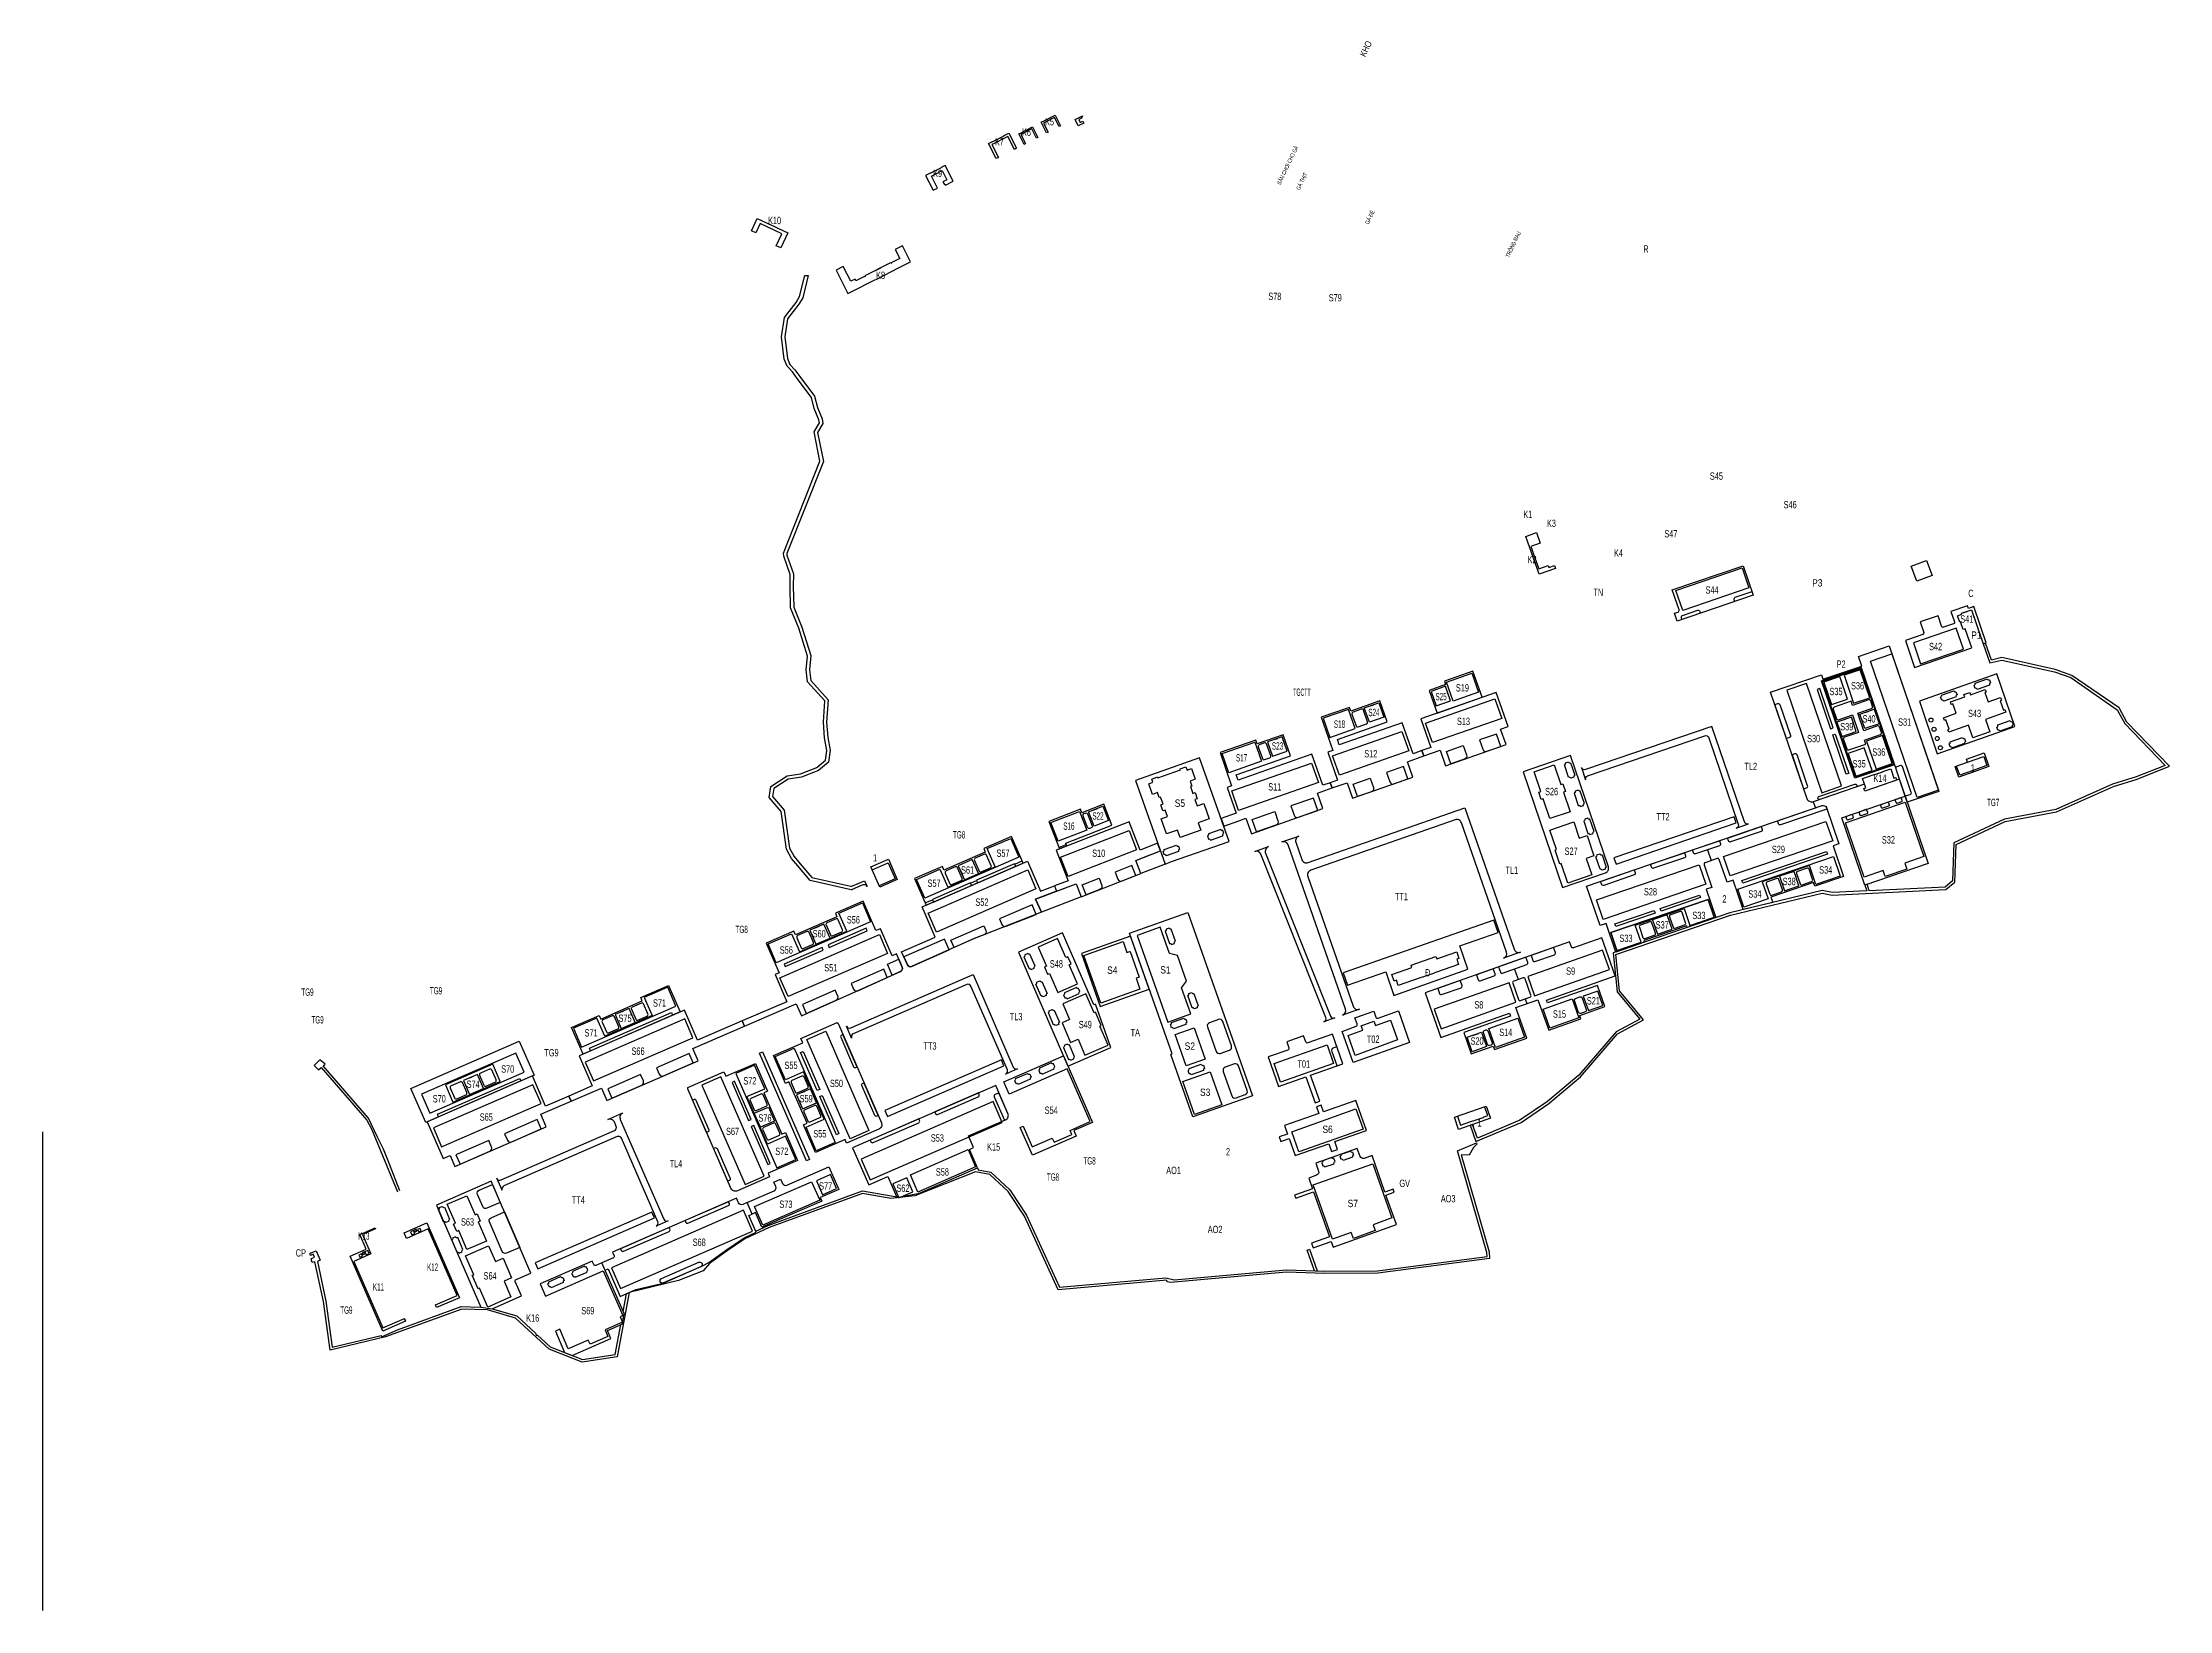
# Model space of a CAD drawing. Header units: inches. Extents: x 496359 to 501064, y 2374078 to 2377203.
# Drawn here: x 499757 to 501064, y 2374078 to 2375041 of the extents above; entities that cross this region are included whole.
import ezdxf
from ezdxf.enums import TextEntityAlignment as Align

# ---------------------------------------------------------------- set-up
doc = ezdxf.new("R2010")
doc.units = ezdxf.units.IN
doc.header["$MEASUREMENT"] = 0
for name, color, linetype, lineweight in [('EG Text2', 7, 'Continuous', 18), ('ISO', 252, 'Continuous', 20), ('LC Net dam 1', 30, 'Continuous', 30)]:
    doc.layers.add(name, color=color, linetype=linetype, lineweight=lineweight)
doc.styles.add('EG Hai', font='')
doc.styles.get('EG Hai').set_extended_font_data('.VnArial NarrowH')

msp = doc.modelspace()

# ---------------------------------------------------------------- texts
at = {"layer": 'EG Text2', "style": 'EG Hai', "width": 0.8}
for s, height, p in [('kho', 4, (500571.72, 2375036.42, -192.6)), ('s©n ch¬i cho gµ', 2.5, (500523.01, 2374965.18, -124.38)), ('gµ thÞt', 2.5, (500531.73, 2374955.26, -388.38)), ('gµ ®Î', 2.5, (500573.51, 2374933.15, -196.38)), ('trång rau', 2.5, (500661.65, 2374916.53, -159))]:
    msp.add_text(s, height=height, rotation=64.52098, dxfattribs=at).set_placement(p, align=Align.CENTER)

# ---------------------------------------------------------------- linework, layer by layer
at = {"layer": 'LC Net dam 1'}
for p, q in [((500779.92, 2374545.05), (500782.19, 2374538.42)), ((500663.67, 2374465.37), (500661.34, 2374471.97)), ((500667.9, 2374453.42), (500668.9, 2374450.59))]:
    msp.add_line(p, q, dxfattribs=at)
for points in [[(500395.73, 2374996.06), (500395.29, 2374994.72), (500393.49, 2374993.8), (500394.4, 2374992), (500396.01, 2374992.82), (500396.64, 2374991.58), (500393.25, 2374989.86), (500391.25, 2374993.79)], [(500914.47, 2374722.9), (500917.98, 2374713.53), (500908.6, 2374710.04), (500905.1, 2374719.39)], [(500446.53, 2374536.27), (500431.64, 2374530.46), (500428.51, 2374538.5), (500443.65, 2374544.4)], [(500391.83, 2374524.17), (500394.95, 2374516.16), (500370.56, 2374506.66), (500367.03, 2374514.78)], [(499982.92, 2374310.27), (499983.72, 2374308.41), (499985.57, 2374309.22), (499984.77, 2374311.07)], [(499985.16, 2374311.44), (499985.64, 2374310.34), (499986.74, 2374310.82), (499986.26, 2374311.92)], [(499987.16, 2374311.72), (499987.72, 2374310.43), (499989.38, 2374311.15), (499988.82, 2374312.44)], [(499951.06, 2374296.01), (499951.62, 2374294.71), (499953.28, 2374295.44), (499952.72, 2374296.73)], [(499953.18, 2374297.52), (499953.66, 2374296.42), (499954.76, 2374296.9), (499954.28, 2374298)]]:
    msp.add_lwpolyline(points, close=True, dxfattribs=at)
for points in [[(500807.2, 2374703.6), (500796.79, 2374700.04, 0.4142136), (500796.17, 2374698.77), (500796.54, 2374697.67)], [(500764.2, 2374686.62), (500763.82, 2374687.72, -0.4142136), (500764.45, 2374688.99), (500773.91, 2374692.23, -0.4142136), (500775.18, 2374691.6), (500775.55, 2374690.5)], [(500622.1, 2374597.81), (500619.42, 2374605.45), (500629.83, 2374609.09), (500631.84, 2374603.34, -0.4142136), (500630.61, 2374600.79), (500622.1, 2374597.81)], [(500552.24, 2374412.37), (500549.18, 2374421.03, -0.4144008), (500550.4, 2374423.58), (500552.08, 2374424.17)]]:
    msp.add_lwpolyline(points, format="xyb", dxfattribs=at)
for points in [[(500874.36, 2374657.14), (500874.13, 2374657.81)], [(500844.87, 2374574.54), (500846.17, 2374570.76)], [(500381.24, 2374546.55), (500385.85, 2374548.34)], [(499976.23, 2374335.62), (499970.02, 2374351.94), (499966.16, 2374361.1), (499962.63, 2374368.44), (499957.11, 2374380.21), (499929.17, 2374412.37), (499930.36, 2374413.39), (499930.25, 2374413.49), (499927.08, 2374415.94), (499923.69, 2374412.52), (499926.41, 2374409.96), (499927.96, 2374411.31), (499956.05, 2374378.97), (499958.82, 2374373.63), (499974.85, 2374335.01)], [(499756.73, 2374371.76), (499756.73, 2374077.69)], [(500538.33, 2374286.44), (500533.83, 2374299.16), (500535.24, 2374299.66), (500539.93, 2374286.39)]]:
    msp.add_lwpolyline(points, dxfattribs=at)
for points in [[(500951.89, 2374650.08, 0.4142136), (500953.17, 2374649.47), (500953.83, 2374647.58, 0.4142136), (500953.23, 2374646.31), (500945.68, 2374643.64, 0.4142136), (500944.41, 2374644.25), (500943.74, 2374646.13, 0.4142136), (500944.35, 2374647.41)], [(500828.42, 2374613.42), (500821.29, 2374634.28), (500823.1, 2374634.89, -0.4142136), (500824.37, 2374634.27), (500830.85, 2374615.31, -0.4142136), (500830.23, 2374614.04)], [(500931.32, 2374642.8, 0.4142136), (500932.6, 2374642.19), (500933.26, 2374640.31, 0.4142136), (500932.65, 2374639.03), (500925.11, 2374636.36, 0.4142136), (500923.84, 2374636.97), (500923.17, 2374638.86, 0.4142136), (500923.78, 2374640.14)], [(500965.83, 2374624.45, 0.4142136), (500967.11, 2374623.84), (500967.78, 2374621.96, 0.4142136), (500967.17, 2374620.68), (500959.63, 2374618.01, 0.4142136), (500958.35, 2374618.62), (500957.68, 2374620.51, 0.4142136), (500958.29, 2374621.79)], [(500936.57, 2374614.1, 0.4142136), (500937.84, 2374613.49), (500938.51, 2374611.61, 0.4142136), (500937.9, 2374610.33), (500930.36, 2374607.66, 0.4142136), (500929.08, 2374608.27), (500928.41, 2374610.16, 0.4142136), (500929.02, 2374611.43)], [(500562.22, 2374585.45), (500572.62, 2374589.09), (500574.63, 2374583.34, -0.4142136), (500573.41, 2374580.79), (500564.89, 2374577.81)], [(500700.5, 2374572.31, -0.4142136), (500701.77, 2374571.69), (500703.66, 2374572.34, -0.4142136), (500704.29, 2374573.61), (500701.7, 2374581.18, -0.4142136), (500700.43, 2374581.8), (500698.54, 2374581.15, -0.4142136), (500697.91, 2374579.88)], [(500849.02, 2374575.96, -1), (500848.38, 2374577.85), (500870.39, 2374585.37, -1), (500871.03, 2374583.48)], [(500500.11, 2374563.73), (500513.91, 2374568.56), (500515.92, 2374562.81, -0.4142136), (500514.69, 2374560.26), (500502.78, 2374556.09)], [(500850.46, 2374572.22, -0.4142136), (500853, 2374570.98), (500853.3, 2374570.12), (500824.79, 2374560.38, -0.4142136), (500823.53, 2374561), (500822.91, 2374562.81)], [(500869.09, 2374564.37), (500866.25, 2374563.4, -0.4142136), (500865.61, 2374563.71), (500865.13, 2374565.13, -0.4142136), (500865.44, 2374565.77), (500868.28, 2374566.74, -0.4142136), (500868.91, 2374566.42), (500869.4, 2374565, -0.4142136)], [(500874.24, 2374566.13), (500878.03, 2374567.43, 0.4142136), (500878.34, 2374568.06), (500877.86, 2374569.48, 0.4142136), (500877.22, 2374569.79), (500873.44, 2374568.5, 0.4142136), (500873.12, 2374567.86), (500873.61, 2374566.44, 0.4142136)], [(500891.23, 2374571.94), (500887.45, 2374570.64, -0.4142136), (500886.81, 2374570.95), (500886.33, 2374572.37, -0.4142136), (500886.64, 2374573.01), (500890.42, 2374574.3, -0.4142136), (500891.06, 2374573.99), (500891.54, 2374572.57, -0.4142136)], [(500896.39, 2374573.7), (500899.23, 2374574.67, 0.4142136), (500899.54, 2374575.3), (500899.05, 2374576.72, 0.4142136), (500898.42, 2374577.03), (500895.58, 2374576.06, 0.4142136), (500895.27, 2374575.43), (500895.75, 2374574.01, 0.4142136)], [(500482.06, 2374553.75, -0.4142136), (500482.67, 2374555.03), (500482.01, 2374556.91, -0.4142136), (500480.73, 2374557.52), (500473.19, 2374554.86, -0.4142136), (500472.58, 2374553.58), (500473.24, 2374551.69, -0.4142136), (500474.52, 2374551.08)], [(500447.33, 2374541.47, 0.4142136), (500446.05, 2374542.08), (500445.38, 2374543.96, 0.4142136), (500445.99, 2374545.24), (500453.53, 2374547.9, 0.4142136), (500454.81, 2374547.3), (500455.48, 2374545.41, 0.4142136), (500454.87, 2374544.13)], [(500501.63, 2374544.05), (500510.13, 2374547.02, 0.4268593), (500508.33, 2374543.08), (500548.28, 2374442.89, 0.4027168), (500550.8, 2374441.74), (500544.2, 2374439.4, 0.4258046), (500545.39, 2374442.03), (500505.4, 2374542.33, 0.4016799)], [(500711.33, 2374540.67, 0.4142136), (500711.95, 2374541.94), (500713.84, 2374542.59, 0.4142136), (500715.11, 2374541.97), (500717.71, 2374534.4, 0.4142136), (500717.09, 2374533.13), (500715.2, 2374532.48, 0.4142136), (500713.92, 2374533.1)], [(500744.89, 2374536.15), (500765.74, 2374543.28), (500766.36, 2374541.47, -0.4142136), (500765.74, 2374540.2), (500746.77, 2374533.72, -0.4142136), (500745.5, 2374534.34)], [(500770.72, 2374544.98), (500787.24, 2374550.62), (500787.86, 2374548.81, -0.4142136), (500787.24, 2374547.55), (500772.61, 2374542.55, -0.4142136), (500771.34, 2374543.17)], [(500395.69, 2374523.56), (500405.96, 2374527.57), (500407.65, 2374523.22, -0.4142134), (500406.51, 2374520.63), (500398.11, 2374517.35)], [(500286.08, 2374479.25), (500288.18, 2374474.43, 0.4174197), (500290.83, 2374473.4), (500313.78, 2374483.68), (500310.99, 2374490.09)], [(500314.89, 2374489.61), (500335.1, 2374498.4), (500336.36, 2374495.51, -0.4256254), (500335.25, 2374492.85), (500329.32, 2374490.54), (500316.91, 2374484.98)], [(500449.22, 2374487.5, -0.4142136), (500450.5, 2374486.89), (500452.39, 2374487.56, -0.4142136), (500452.99, 2374488.84), (500450.33, 2374496.38, -0.4142136), (500449.05, 2374496.99), (500447.17, 2374496.32, -0.4142136), (500446.56, 2374495.04)], [(500282.87, 2374477.85), (500285, 2374472.96, -0.4111103), (500283.98, 2374470.34), (500278.91, 2374468.07), (500275.96, 2374474.85)], [(500363.04, 2374471.97, -0.4142136), (500364.35, 2374471.45), (500366.19, 2374472.25, -0.4142136), (500366.7, 2374473.56), (500363.51, 2374480.9, -0.4142136), (500362.19, 2374481.42), (500360.36, 2374480.62, -0.4142136), (500359.84, 2374479.3)], [(500668.31, 2374479.06), (500651.47, 2374473.1), (500652.59, 2374469.94, 0.4142136), (500653.86, 2374469.33), (500668.82, 2374474.62, 0.4142136), (500669.43, 2374475.89)], [(500273.66, 2374471.66), (500253.65, 2374462.96), (500255.14, 2374459.54, 0.417311), (500257.79, 2374458.51), (500275.86, 2374466.6)], [(500648.28, 2374471.97), (500637.87, 2374468.29), (500639, 2374465.13, 0.4136233), (500640.27, 2374464.52), (500648.79, 2374467.54, 0.4142136), (500649.4, 2374468.81)], [(500665.03, 2374452.4), (500670.78, 2374454.44, 0.4142136), (500671.39, 2374455.71), (500667.83, 2374465.78, 0.4142136), (500666.55, 2374466.39), (500660.8, 2374464.36, 0.4142136), (500660.19, 2374463.08), (500663.75, 2374453.01, 0.4142136)], [(500244.42, 2374452.61, 0.4111229), (500245.44, 2374455.24), (500243.89, 2374458.8), (500223.68, 2374450), (500226.1, 2374444.44)], [(500384.75, 2374457.25, -0.4142136), (500384.23, 2374455.93), (500385.03, 2374454.1, -0.4142136), (500386.34, 2374453.58), (500393.68, 2374456.77, -0.4142136), (500394.2, 2374458.09), (500393.4, 2374459.92, -0.4142136), (500392.08, 2374460.44)], [(500460.55, 2374455.47, 0.4142136), (500461.16, 2374456.74), (500463.05, 2374457.41, 0.4142136), (500464.33, 2374456.8), (500466.99, 2374449.26, 0.4142136), (500466.38, 2374447.98), (500464.5, 2374447.32, 0.4142136), (500463.22, 2374447.92)], [(500374.83, 2374444.87, 0.4142136), (500375.35, 2374446.19), (500377.18, 2374446.98, 0.4142136), (500378.49, 2374446.47), (500381.69, 2374439.13, 0.4142136), (500381.17, 2374437.81), (500379.34, 2374437.02, 0.4142136), (500378.02, 2374437.53)], [(500387.28, 2374416.26, -0.4142136), (500388.59, 2374415.74), (500390.43, 2374416.54, -0.4142136), (500390.94, 2374417.86), (500387.75, 2374425.19, -0.4142136), (500386.44, 2374425.71), (500384.6, 2374424.91, -0.4142136), (500384.08, 2374423.6)], [(500154.02, 2374419.87), (500134.01, 2374411.17), (500135.7, 2374407.28, 0.4142136), (500138.33, 2374406.24), (500156.51, 2374414.15)], [(500369.39, 2374410.91, -0.4142136), (500368.88, 2374409.59), (500369.67, 2374407.76, -0.4142136), (500370.99, 2374407.24), (500378.33, 2374410.43, -0.4142136), (500378.84, 2374411.75), (500378.05, 2374413.58, -0.4142136), (500376.73, 2374414.1)], [(500482.27, 2374408.94), (500487.61, 2374393.85, 0.4142136), (500490.16, 2374392.63), (500495.82, 2374394.63, 0.4142136), (500497.04, 2374397.19), (500491.7, 2374412.27, 0.4142136), (500489.15, 2374413.49), (500483.49, 2374411.49, 0.4142136)], [(500104.07, 2374398.14), (500106.56, 2374392.42), (500124.94, 2374400.41, 0.4142136), (500125.97, 2374403.04), (500124.28, 2374406.93)], [(500270.32, 2374381.68), (500269.49, 2374381.32, -0.4142136), (500268.18, 2374381.84), (500260.18, 2374400.21, -0.4142136), (500260.7, 2374401.53), (500261.52, 2374401.88)], [(500362.06, 2374407.72, 0.4142136), (500363.38, 2374407.2), (500364.17, 2374405.36, 0.4142136), (500363.66, 2374404.05), (500356.32, 2374400.86, 0.4142136), (500355, 2374401.37), (500354.21, 2374403.21, 0.4142136), (500354.72, 2374404.52)], [(500164.84, 2374371.38), (500156.13, 2374391.39), (500156.96, 2374391.75, -0.4142136), (500158.28, 2374391.23), (500166.19, 2374373.06, -0.4142136), (500165.67, 2374371.74)], [(500331.82, 2374395.65), (500305.01, 2374383.98), (500305.46, 2374382.96, 0.4142136), (500306.77, 2374382.44), (500331.75, 2374393.31, 0.4142136), (500332.27, 2374394.63)], [(500344.91, 2374394.8, 0.4142136), (500343.59, 2374395.32), (500342.14, 2374394.69, 0.4142135), (500341.63, 2374393.37), (500347.93, 2374378.89), (500348.46, 2374379.12, 0.4142136), (500350.01, 2374383.07)], [(500060.7, 2374379.36), (500040.69, 2374370.65), (500042.42, 2374366.69, 0.4142136), (500045.05, 2374365.65), (500063.23, 2374373.56)], [(500295.28, 2374379.75), (500265.37, 2374366.73), (500265.82, 2374365.71, 0.4142136), (500267.13, 2374365.19), (500295.21, 2374377.41, 0.4142136), (500295.73, 2374378.73)], [(500013.28, 2374351.82), (500031.65, 2374359.82, 0.4142136), (500032.69, 2374362.45), (500030.96, 2374366.42), (500010.75, 2374357.63)], [(500556.06, 2374354.22, 0.4142136), (500554.79, 2374354.83), (500554.12, 2374356.72, 0.4142136), (500554.73, 2374357.99), (500560.39, 2374360, 0.4142136), (500561.66, 2374359.39), (500562.33, 2374357.5, 0.4142136), (500561.72, 2374356.22)], [(500550.41, 2374352.22, -0.4142136), (500551.02, 2374353.5), (500550.35, 2374355.38, -0.4142136), (500549.07, 2374355.99), (500543.42, 2374353.99, -0.4142136), (500542.81, 2374352.72), (500543.47, 2374350.83, -0.4142136), (500544.75, 2374350.22)], [(500000.04, 2374323.87, 0.4142136), (500000.56, 2374325.19), (500002.39, 2374325.99, 0.4142136), (500003.71, 2374325.47), (500006.9, 2374318.13, 0.4142136), (500006.38, 2374316.82), (500004.55, 2374316.02, 0.4142136), (500003.23, 2374316.54)], [(500050.03, 2374300.8), (500041.84, 2374297.24, -0.4142136), (500039.21, 2374298.28), (500031.32, 2374316.4, -0.4142136), (500032.36, 2374319.04), (500040.54, 2374322.6)], [(500178.35, 2374328.86), (500151.54, 2374317.2), (500151.98, 2374316.17, 0.4142136), (500153.3, 2374315.65), (500178.27, 2374326.52, 0.4142136), (500178.79, 2374327.84)], [(500141.81, 2374312.96), (500111.9, 2374299.95), (500112.34, 2374298.92, 0.4142136), (500113.66, 2374298.4), (500141.73, 2374310.62, 0.4142136), (500142.25, 2374311.94)], [(500138.34, 2374278.96, -1), (500137.14, 2374281.71), (500160.06, 2374291.68, -1), (500161.26, 2374288.93)], [(500075.12, 2374282.85, 0.4142136), (500076.44, 2374282.33), (500077.24, 2374280.5, 0.4142136), (500076.72, 2374279.18), (500069.38, 2374275.99, 0.4142136), (500068.07, 2374276.51), (500067.27, 2374278.34, 0.4142136), (500067.79, 2374279.66)], [(500082.46, 2374286.04, -0.4142136), (500081.94, 2374284.73), (500082.74, 2374282.89, -0.4142136), (500084.05, 2374282.38), (500091.39, 2374285.57, -0.4142136), (500091.91, 2374286.88), (500091.11, 2374288.72, -0.4142136), (500089.79, 2374289.24)]]:
    msp.add_lwpolyline(points, format="xyb", close=True, dxfattribs=at)
at = {"layer": 'LC Net dam 1', "ltscale": 7, "elevation": -268.38}
msp.add_lwpolyline([(499979.8, 2374255.45), (499979.14, 2374256.98)], dxfattribs=at)
at = {"layer": 'LC Net dam 1'}
for centre in [(500917.19, 2374624.79), (500919.13, 2374619.12), (500921.07, 2374613.44), (500923.01, 2374607.76)]:
    msp.add_circle(centre, 1.25, dxfattribs=at)

msp.set_redraw_order([(e.dxf.handle, doc.entitydb.next_handle()) for e in msp.query("TEXT MTEXT ATTDEF DIMENSION ARC_DIMENSION")])  # texts and dimensions are drawn at this point

# ---------------------------------------------------------------- wipeouts: each hides what was drawn before it
at = {"ltscale": 500}
for points, z in [([(500341.83, 2374977.26), (500341.36, 2374977.81), (500341.11, 2374978.21), (500340.88, 2374978.7), (500340.71, 2374979.23), (500340.61, 2374979.72), (500340.58, 2374980.16), (500340.6, 2374980.69), (500340.66, 2374981.09), (500340.82, 2374981.67), (500340.94, 2374981.98), (500341.17, 2374982.42), (500341.43, 2374982.81), (500341.81, 2374983.25), (500342.22, 2374983.61), (500342.69, 2374983.93), (500343.14, 2374984.15), (500343.58, 2374984.31), (500343.97, 2374984.41), (500344.48, 2374984.48), (500344.91, 2374984.5), (500345.33, 2374984.47), (500345.87, 2374984.37), (500346.28, 2374984.24), (500346.66, 2374984.08), (500347.25, 2374983.73), (500347.51, 2374983.53), (500347.81, 2374983.26), (500348.06, 2374982.99), (500348.32, 2374982.64), (500348.57, 2374982.23), (500348.73, 2374981.89), (500348.86, 2374981.53), (500348.97, 2374981.08), (500349.03, 2374980.68), (500349.05, 2374980.1), (500348.99, 2374979.55), (500348.9, 2374979.12), (500348.78, 2374978.76), (500348.58, 2374978.32), (500348.36, 2374977.94), (500348.16, 2374977.65), (500347.82, 2374977.27), (500347.56, 2374977.03), (500347.15, 2374976.72), (500346.87, 2374976.55), (500346.62, 2374976.42), (500346.32, 2374976.3), (500345.97, 2374976.18), (500345.63, 2374976.1), (500345.29, 2374976.05), (500344.94, 2374976.02), (500344.65, 2374976.03), (500344.21, 2374976.07), (500343.85, 2374976.13), (500343.44, 2374976.25), (500343.05, 2374976.41), (500342.57, 2374976.66), (500342.35, 2374976.81), (500342.05, 2374977.05)], -320.28), ([(500372.6, 2374989.59), (500372.13, 2374990.14), (500371.88, 2374990.54), (500371.65, 2374991.03), (500371.48, 2374991.56), (500371.38, 2374992.05), (500371.35, 2374992.49), (500371.37, 2374993.02), (500371.43, 2374993.42), (500371.59, 2374994), (500371.71, 2374994.31), (500371.94, 2374994.74), (500372.2, 2374995.14), (500372.58, 2374995.58), (500372.99, 2374995.94), (500373.46, 2374996.25), (500373.92, 2374996.48), (500374.35, 2374996.64), (500374.74, 2374996.74), (500375.25, 2374996.81), (500375.68, 2374996.83), (500376.1, 2374996.8), (500376.64, 2374996.7), (500377.05, 2374996.57), (500377.43, 2374996.41), (500378.02, 2374996.06), (500378.28, 2374995.86), (500378.58, 2374995.59), (500378.83, 2374995.32), (500379.1, 2374994.97), (500379.34, 2374994.56), (500379.5, 2374994.22), (500379.63, 2374993.86), (500379.74, 2374993.41), (500379.8, 2374993.01), (500379.82, 2374992.43), (500379.77, 2374991.88), (500379.67, 2374991.44), (500379.55, 2374991.09), (500379.35, 2374990.65), (500379.13, 2374990.27), (500378.93, 2374989.98), (500378.59, 2374989.6), (500378.33, 2374989.36), (500377.92, 2374989.05), (500377.64, 2374988.88), (500377.39, 2374988.75), (500377.09, 2374988.63), (500376.74, 2374988.51), (500376.4, 2374988.43), (500376.06, 2374988.38), (500375.71, 2374988.35), (500375.42, 2374988.35), (500374.98, 2374988.39), (500374.62, 2374988.46), (500374.22, 2374988.58), (500373.82, 2374988.74), (500373.34, 2374988.99), (500373.12, 2374989.14), (500372.82, 2374989.38)], -268.38), ([(500303.84, 2374957.75), (500303.38, 2374958.3), (500303.12, 2374958.7), (500302.89, 2374959.2), (500302.72, 2374959.72), (500302.63, 2374960.22), (500302.59, 2374960.66), (500302.62, 2374961.18), (500302.68, 2374961.59), (500302.83, 2374962.16), (500302.96, 2374962.48), (500303.18, 2374962.91), (500303.45, 2374963.31), (500303.83, 2374963.75), (500304.23, 2374964.1), (500304.7, 2374964.42), (500305.16, 2374964.65), (500305.6, 2374964.81), (500305.99, 2374964.91), (500306.5, 2374964.98), (500306.93, 2374964.99), (500307.34, 2374964.96), (500307.88, 2374964.86), (500308.29, 2374964.73), (500308.68, 2374964.57), (500309.26, 2374964.23), (500309.52, 2374964.03), (500309.82, 2374963.76), (500310.08, 2374963.48), (500310.34, 2374963.13), (500310.59, 2374962.72), (500310.75, 2374962.38), (500310.87, 2374962.03), (500310.99, 2374961.58), (500311.05, 2374961.18), (500311.07, 2374960.6), (500311.01, 2374960.05), (500310.91, 2374959.61), (500310.8, 2374959.26), (500310.6, 2374958.81), (500310.38, 2374958.44), (500310.17, 2374958.15), (500309.84, 2374957.77), (500309.57, 2374957.52), (500309.16, 2374957.22), (500308.89, 2374957.05), (500308.63, 2374956.92), (500308.33, 2374956.79), (500307.98, 2374956.68), (500307.65, 2374956.6), (500307.3, 2374956.54), (500306.95, 2374956.52), (500306.66, 2374956.52), (500306.23, 2374956.56), (500305.87, 2374956.63), (500305.46, 2374956.75), (500305.07, 2374956.9), (500304.59, 2374957.16), (500304.37, 2374957.31), (500304.06, 2374957.55)], -320.28), ([(500203.68, 2374928.84), (500203.21, 2374929.39), (500202.96, 2374929.79), (500202.72, 2374930.28), (500202.56, 2374930.81), (500202.46, 2374931.3), (500202.43, 2374931.74), (500202.45, 2374932.27), (500202.51, 2374932.67), (500202.67, 2374933.25), (500202.79, 2374933.56), (500203.02, 2374934), (500203.28, 2374934.39), (500203.66, 2374934.83), (500204.07, 2374935.19), (500204.54, 2374935.51), (500204.99, 2374935.74), (500205.43, 2374935.89), (500205.82, 2374935.99), (500206.33, 2374936.07), (500206.76, 2374936.08), (500207.18, 2374936.05), (500207.72, 2374935.95), (500208.13, 2374935.82), (500208.51, 2374935.66), (500209.1, 2374935.31), (500209.36, 2374935.11), (500209.66, 2374934.84), (500209.91, 2374934.57), (500210.17, 2374934.22), (500210.42, 2374933.81), (500210.58, 2374933.47), (500210.71, 2374933.12), (500210.82, 2374932.66), (500210.88, 2374932.26), (500210.9, 2374931.68), (500210.84, 2374931.13), (500210.75, 2374930.7), (500210.63, 2374930.34), (500210.43, 2374929.9), (500210.21, 2374929.52), (500210.01, 2374929.23), (500209.67, 2374928.85), (500209.41, 2374928.61), (500209, 2374928.3), (500208.72, 2374928.13), (500208.47, 2374928.01), (500208.17, 2374927.88), (500207.82, 2374927.76), (500207.48, 2374927.68), (500207.14, 2374927.63), (500206.78, 2374927.6), (500206.5, 2374927.61), (500206.06, 2374927.65), (500205.7, 2374927.71), (500205.29, 2374927.83), (500204.9, 2374927.99), (500204.42, 2374928.24), (500204.2, 2374928.39), (500203.9, 2374928.63)], -320.28), ([(500739.12, 2374911.32), (500738.65, 2374911.87), (500738.4, 2374912.27), (500738.17, 2374912.76), (500738, 2374913.29), (500737.91, 2374913.78), (500737.87, 2374914.22), (500737.89, 2374914.75), (500737.96, 2374915.15), (500738.11, 2374915.73), (500738.24, 2374916.04), (500738.46, 2374916.47), (500738.73, 2374916.87), (500739.11, 2374917.31), (500739.51, 2374917.67), (500739.98, 2374917.98), (500740.44, 2374918.21), (500740.87, 2374918.37), (500741.27, 2374918.47), (500741.77, 2374918.54), (500742.21, 2374918.56), (500742.62, 2374918.53), (500743.16, 2374918.43), (500743.57, 2374918.3), (500743.95, 2374918.14), (500744.54, 2374917.79), (500744.8, 2374917.59), (500745.1, 2374917.32), (500745.35, 2374917.05), (500745.62, 2374916.7), (500745.86, 2374916.29), (500746.02, 2374915.95), (500746.15, 2374915.59), (500746.27, 2374915.14), (500746.33, 2374914.74), (500746.35, 2374914.16), (500746.29, 2374913.61), (500746.19, 2374913.17), (500746.08, 2374912.82), (500745.88, 2374912.38), (500745.66, 2374912), (500745.45, 2374911.71), (500745.11, 2374911.33), (500744.85, 2374911.09), (500744.44, 2374910.78), (500744.16, 2374910.61), (500743.91, 2374910.48), (500743.61, 2374910.36), (500743.26, 2374910.24), (500742.93, 2374910.16), (500742.58, 2374910.11), (500742.23, 2374910.08), (500741.94, 2374910.08), (500741.51, 2374910.12), (500741.14, 2374910.19), (500740.74, 2374910.31), (500740.34, 2374910.47), (500739.87, 2374910.72), (500739.65, 2374910.87), (500739.34, 2374911.11)], -292.38), ([(500268.81, 2374895.12), (500268.34, 2374895.67), (500268.09, 2374896.07), (500267.85, 2374896.57), (500267.68, 2374897.1), (500267.59, 2374897.59), (500267.56, 2374898.03), (500267.58, 2374898.56), (500267.64, 2374898.96), (500267.8, 2374899.53), (500267.92, 2374899.85), (500268.15, 2374900.28), (500268.41, 2374900.68), (500268.79, 2374901.12), (500269.2, 2374901.47), (500269.67, 2374901.79), (500270.12, 2374902.02), (500270.56, 2374902.18), (500270.95, 2374902.28), (500271.46, 2374902.35), (500271.89, 2374902.36), (500272.31, 2374902.33), (500272.84, 2374902.23), (500273.26, 2374902.1), (500273.64, 2374901.94), (500274.23, 2374901.6), (500274.49, 2374901.4), (500274.79, 2374901.13), (500275.04, 2374900.85), (500275.3, 2374900.5), (500275.55, 2374900.09), (500275.71, 2374899.75), (500275.84, 2374899.4), (500275.95, 2374898.95), (500276.01, 2374898.55), (500276.03, 2374897.97), (500275.97, 2374897.42), (500275.88, 2374896.98), (500275.76, 2374896.63), (500275.56, 2374896.19), (500275.34, 2374895.81), (500275.14, 2374895.52), (500274.8, 2374895.14), (500274.54, 2374894.89), (500274.13, 2374894.59), (500273.85, 2374894.42), (500273.6, 2374894.29), (500273.29, 2374894.16), (500272.95, 2374894.05), (500272.61, 2374893.97), (500272.27, 2374893.91), (500271.91, 2374893.89), (500271.63, 2374893.89), (500271.19, 2374893.93), (500270.83, 2374894), (500270.42, 2374894.12), (500270.03, 2374894.27), (500269.55, 2374894.53), (500269.33, 2374894.68), (500269.03, 2374894.92)], -320.28), ([(500511.09, 2374882.18), (500510.63, 2374882.73), (500510.38, 2374883.13), (500510.14, 2374883.62), (500509.97, 2374884.15), (500509.88, 2374884.65), (500509.85, 2374885.09), (500509.87, 2374885.61), (500509.93, 2374886.02), (500510.09, 2374886.59), (500510.21, 2374886.91), (500510.43, 2374887.34), (500510.7, 2374887.74), (500511.08, 2374888.17), (500511.48, 2374888.53), (500511.96, 2374888.85), (500512.41, 2374889.08), (500512.85, 2374889.24), (500513.24, 2374889.34), (500513.75, 2374889.41), (500514.18, 2374889.42), (500514.59, 2374889.39), (500515.13, 2374889.29), (500515.54, 2374889.16), (500515.93, 2374889), (500516.51, 2374888.65), (500516.78, 2374888.46), (500517.07, 2374888.19), (500517.33, 2374887.91), (500517.59, 2374887.56), (500517.84, 2374887.15), (500518, 2374886.81), (500518.12, 2374886.46), (500518.24, 2374886.01), (500518.3, 2374885.6), (500518.32, 2374885.02), (500518.26, 2374884.47), (500518.16, 2374884.04), (500518.05, 2374883.69), (500517.85, 2374883.24), (500517.63, 2374882.86), (500517.42, 2374882.58), (500517.09, 2374882.19), (500516.82, 2374881.95), (500516.42, 2374881.64), (500516.14, 2374881.48), (500515.89, 2374881.35), (500515.58, 2374881.22), (500515.23, 2374881.1), (500514.9, 2374881.02), (500514.55, 2374880.97), (500514.2, 2374880.95), (500513.91, 2374880.95), (500513.48, 2374880.99), (500513.12, 2374881.06), (500512.71, 2374881.17), (500512.32, 2374881.33), (500511.84, 2374881.59), (500511.62, 2374881.73), (500511.31, 2374881.97)], -416.28), ([(500548.26, 2374881.37), (500547.8, 2374881.92), (500547.54, 2374882.32), (500547.31, 2374882.82), (500547.14, 2374883.34), (500547.05, 2374883.84), (500547.02, 2374884.28), (500547.04, 2374884.8), (500547.1, 2374885.21), (500547.25, 2374885.78), (500547.38, 2374886.1), (500547.6, 2374886.53), (500547.87, 2374886.93), (500548.25, 2374887.37), (500548.65, 2374887.72), (500549.13, 2374888.04), (500549.58, 2374888.27), (500550.02, 2374888.43), (500550.41, 2374888.53), (500550.92, 2374888.6), (500551.35, 2374888.61), (500551.76, 2374888.58), (500552.3, 2374888.48), (500552.71, 2374888.35), (500553.1, 2374888.19), (500553.68, 2374887.85), (500553.94, 2374887.65), (500554.24, 2374887.38), (500554.5, 2374887.1), (500554.76, 2374886.75), (500555.01, 2374886.34), (500555.17, 2374886), (500555.29, 2374885.65), (500555.41, 2374885.2), (500555.47, 2374884.8), (500555.49, 2374884.22), (500555.43, 2374883.66), (500555.33, 2374883.23), (500555.22, 2374882.88), (500555.02, 2374882.43), (500554.8, 2374882.06), (500554.59, 2374881.77), (500554.26, 2374881.39), (500553.99, 2374881.14), (500553.58, 2374880.84), (500553.31, 2374880.67), (500553.05, 2374880.54), (500552.75, 2374880.41), (500552.4, 2374880.3), (500552.07, 2374880.22), (500551.72, 2374880.16), (500551.37, 2374880.14), (500551.08, 2374880.14), (500550.65, 2374880.18), (500550.29, 2374880.25), (500549.88, 2374880.37), (500549.49, 2374880.52), (500549.01, 2374880.78), (500548.79, 2374880.93), (500548.48, 2374881.17)], -416.28), ([(500782.46, 2374771.76), (500782, 2374772.31), (500781.75, 2374772.72), (500781.51, 2374773.21), (500781.34, 2374773.74), (500781.25, 2374774.23), (500781.22, 2374774.67), (500781.24, 2374775.2), (500781.3, 2374775.6), (500781.46, 2374776.18), (500781.58, 2374776.49), (500781.81, 2374776.92), (500782.07, 2374777.32), (500782.45, 2374777.76), (500782.86, 2374778.12), (500783.33, 2374778.43), (500783.78, 2374778.66), (500784.22, 2374778.82), (500784.61, 2374778.92), (500785.12, 2374778.99), (500785.55, 2374779.01), (500785.96, 2374778.98), (500786.5, 2374778.87), (500786.92, 2374778.75), (500787.3, 2374778.58), (500787.89, 2374778.24), (500788.15, 2374778.04), (500788.44, 2374777.77), (500788.7, 2374777.5), (500788.96, 2374777.15), (500789.21, 2374776.73), (500789.37, 2374776.39), (500789.5, 2374776.04), (500789.61, 2374775.59), (500789.67, 2374775.19), (500789.69, 2374774.61), (500789.63, 2374774.06), (500789.54, 2374773.62), (500789.42, 2374773.27), (500789.22, 2374772.83), (500789, 2374772.45), (500788.8, 2374772.16), (500788.46, 2374771.78), (500788.2, 2374771.54), (500787.79, 2374771.23), (500787.51, 2374771.06), (500787.26, 2374770.93), (500786.95, 2374770.8), (500786.61, 2374770.69), (500786.27, 2374770.61), (500785.92, 2374770.56), (500785.57, 2374770.53), (500785.29, 2374770.53), (500784.85, 2374770.57), (500784.49, 2374770.64), (500784.08, 2374770.76), (500783.69, 2374770.92), (500783.21, 2374771.17), (500782.99, 2374771.32), (500782.69, 2374771.56)], -292.38), ([(500666.58, 2374748.22), (500666.11, 2374748.77), (500665.86, 2374749.17), (500665.63, 2374749.67), (500665.46, 2374750.2), (500665.36, 2374750.69), (500665.33, 2374751.13), (500665.35, 2374751.66), (500665.41, 2374752.06), (500665.57, 2374752.63), (500665.7, 2374752.95), (500665.92, 2374753.38), (500666.18, 2374753.78), (500666.56, 2374754.22), (500666.97, 2374754.58), (500667.44, 2374754.89), (500667.9, 2374755.12), (500668.33, 2374755.28), (500668.73, 2374755.38), (500669.23, 2374755.45), (500669.66, 2374755.46), (500670.08, 2374755.43), (500670.62, 2374755.33), (500671.03, 2374755.21), (500671.41, 2374755.04), (500672, 2374754.7), (500672.26, 2374754.5), (500672.56, 2374754.23), (500672.81, 2374753.95), (500673.08, 2374753.61), (500673.32, 2374753.19), (500673.48, 2374752.85), (500673.61, 2374752.5), (500673.73, 2374752.05), (500673.79, 2374751.65), (500673.8, 2374751.07), (500673.75, 2374750.52), (500673.65, 2374750.08), (500673.53, 2374749.73), (500673.34, 2374749.29), (500673.12, 2374748.91), (500672.91, 2374748.62), (500672.57, 2374748.24), (500672.31, 2374747.99), (500671.9, 2374747.69), (500671.62, 2374747.52), (500671.37, 2374747.39), (500671.07, 2374747.26), (500670.72, 2374747.15), (500670.39, 2374747.07), (500670.04, 2374747.02), (500669.69, 2374746.99), (500669.4, 2374746.99), (500668.97, 2374747.03), (500668.6, 2374747.1), (500668.2, 2374747.22), (500667.8, 2374747.37), (500667.33, 2374747.63), (500667.11, 2374747.78), (500666.8, 2374748.02)], -318.22), ([(500827.77, 2374754.24), (500827.3, 2374754.79), (500827.05, 2374755.2), (500826.82, 2374755.69), (500826.65, 2374756.22), (500826.55, 2374756.71), (500826.52, 2374757.15), (500826.54, 2374757.68), (500826.6, 2374758.08), (500826.76, 2374758.66), (500826.89, 2374758.97), (500827.11, 2374759.4), (500827.37, 2374759.8), (500827.75, 2374760.24), (500828.16, 2374760.6), (500828.63, 2374760.91), (500829.09, 2374761.14), (500829.52, 2374761.3), (500829.92, 2374761.4), (500830.42, 2374761.47), (500830.85, 2374761.48), (500831.27, 2374761.46), (500831.81, 2374761.35), (500832.22, 2374761.23), (500832.6, 2374761.06), (500833.19, 2374760.72), (500833.45, 2374760.52), (500833.75, 2374760.25), (500834, 2374759.98), (500834.27, 2374759.63), (500834.51, 2374759.21), (500834.67, 2374758.87), (500834.8, 2374758.52), (500834.92, 2374758.07), (500834.97, 2374757.67), (500834.99, 2374757.09), (500834.94, 2374756.54), (500834.84, 2374756.1), (500834.72, 2374755.75), (500834.52, 2374755.31), (500834.31, 2374754.93), (500834.1, 2374754.64), (500833.76, 2374754.26), (500833.5, 2374754.02), (500833.09, 2374753.71), (500832.81, 2374753.54), (500832.56, 2374753.41), (500832.26, 2374753.28), (500831.91, 2374753.17), (500831.57, 2374753.09), (500831.23, 2374753.04), (500830.88, 2374753.01), (500830.59, 2374753.01), (500830.16, 2374753.05), (500829.79, 2374753.12), (500829.39, 2374753.24), (500828.99, 2374753.4), (500828.52, 2374753.65), (500828.29, 2374753.8), (500827.99, 2374754.04)], -319.74), ([(500754.47, 2374736.32), (500754.01, 2374736.87), (500753.76, 2374737.27), (500753.52, 2374737.76), (500753.35, 2374738.29), (500753.26, 2374738.78), (500753.23, 2374739.22), (500753.25, 2374739.75), (500753.31, 2374740.16), (500753.47, 2374740.73), (500753.59, 2374741.04), (500753.81, 2374741.48), (500754.08, 2374741.87), (500754.46, 2374742.31), (500754.86, 2374742.67), (500755.34, 2374742.99), (500755.79, 2374743.22), (500756.23, 2374743.38), (500756.62, 2374743.48), (500757.13, 2374743.55), (500757.56, 2374743.56), (500757.97, 2374743.53), (500758.51, 2374743.43), (500758.92, 2374743.3), (500759.31, 2374743.14), (500759.9, 2374742.79), (500760.16, 2374742.6), (500760.45, 2374742.33), (500760.71, 2374742.05), (500760.97, 2374741.7), (500761.22, 2374741.29), (500761.38, 2374740.95), (500761.51, 2374740.6), (500761.62, 2374740.15), (500761.68, 2374739.74), (500761.7, 2374739.16), (500761.64, 2374738.61), (500761.54, 2374738.18), (500761.43, 2374737.83), (500761.23, 2374737.38), (500761.01, 2374737), (500760.8, 2374736.72), (500760.47, 2374736.33), (500760.2, 2374736.09), (500759.8, 2374735.78), (500759.52, 2374735.62), (500759.27, 2374735.49), (500758.96, 2374735.36), (500758.61, 2374735.24), (500758.28, 2374735.16), (500757.93, 2374735.11), (500757.58, 2374735.09), (500757.29, 2374735.09), (500756.86, 2374735.13), (500756.5, 2374735.2), (500756.09, 2374735.31), (500755.7, 2374735.47), (500755.22, 2374735.73), (500755, 2374735.87), (500754.69, 2374736.11)], -264.47), ([(500669.23, 2374720.46), (500668.76, 2374721.02), (500668.51, 2374721.42), (500668.27, 2374721.91), (500668.1, 2374722.44), (500668.01, 2374722.93), (500667.98, 2374723.37), (500668, 2374723.9), (500668.06, 2374724.3), (500668.22, 2374724.88), (500668.34, 2374725.19), (500668.57, 2374725.62), (500668.83, 2374726.02), (500669.21, 2374726.46), (500669.62, 2374726.82), (500670.09, 2374727.13), (500670.54, 2374727.36), (500670.98, 2374727.52), (500671.37, 2374727.62), (500671.88, 2374727.69), (500672.31, 2374727.71), (500672.73, 2374727.68), (500673.26, 2374727.57), (500673.68, 2374727.45), (500674.06, 2374727.28), (500674.65, 2374726.94), (500674.91, 2374726.74), (500675.21, 2374726.47), (500675.46, 2374726.2), (500675.72, 2374725.85), (500675.97, 2374725.43), (500676.13, 2374725.09), (500676.26, 2374724.74), (500676.37, 2374724.29), (500676.43, 2374723.89), (500676.45, 2374723.31), (500676.39, 2374722.76), (500676.3, 2374722.32), (500676.18, 2374721.97), (500675.98, 2374721.53), (500675.76, 2374721.15), (500675.56, 2374720.86), (500675.22, 2374720.48), (500674.96, 2374720.24), (500674.55, 2374719.93), (500674.27, 2374719.76), (500674.02, 2374719.63), (500673.71, 2374719.5), (500673.37, 2374719.39), (500673.03, 2374719.31), (500672.69, 2374719.26), (500672.33, 2374719.23), (500672.05, 2374719.23), (500671.61, 2374719.27), (500671.25, 2374719.34), (500670.84, 2374719.46), (500670.45, 2374719.62), (500669.97, 2374719.87), (500669.75, 2374720.02), (500669.45, 2374720.26)], -328.43), ([(500722.28, 2374724.52), (500721.81, 2374725.07), (500721.56, 2374725.47), (500721.33, 2374725.96), (500721.16, 2374726.49), (500721.07, 2374726.98), (500721.03, 2374727.42), (500721.05, 2374727.95), (500721.11, 2374728.35), (500721.27, 2374728.93), (500721.4, 2374729.24), (500721.62, 2374729.68), (500721.89, 2374730.07), (500722.27, 2374730.51), (500722.67, 2374730.87), (500723.14, 2374731.19), (500723.6, 2374731.42), (500724.03, 2374731.57), (500724.43, 2374731.67), (500724.93, 2374731.75), (500725.37, 2374731.76), (500725.78, 2374731.73), (500726.32, 2374731.63), (500726.73, 2374731.5), (500727.11, 2374731.34), (500727.7, 2374730.99), (500727.96, 2374730.79), (500728.26, 2374730.52), (500728.51, 2374730.25), (500728.78, 2374729.9), (500729.02, 2374729.49), (500729.18, 2374729.15), (500729.31, 2374728.8), (500729.43, 2374728.34), (500729.49, 2374727.94), (500729.5, 2374727.36), (500729.45, 2374726.81), (500729.35, 2374726.38), (500729.24, 2374726.02), (500729.04, 2374725.58), (500728.82, 2374725.2), (500728.61, 2374724.91), (500728.27, 2374724.53), (500728.01, 2374724.29), (500727.6, 2374723.98), (500727.32, 2374723.81), (500727.07, 2374723.68), (500726.77, 2374723.56), (500726.42, 2374723.44), (500726.09, 2374723.36), (500725.74, 2374723.31), (500725.39, 2374723.28), (500725.1, 2374723.29), (500724.67, 2374723.33), (500724.3, 2374723.39), (500723.9, 2374723.51), (500723.5, 2374723.67), (500723.03, 2374723.92), (500722.81, 2374724.07), (500722.5, 2374724.31)], -632.86), ([(500844.1, 2374706.35), (500843.63, 2374706.9), (500843.38, 2374707.3), (500843.15, 2374707.8), (500842.98, 2374708.32), (500842.89, 2374708.82), (500842.85, 2374709.26), (500842.87, 2374709.78), (500842.93, 2374710.19), (500843.09, 2374710.76), (500843.22, 2374711.08), (500843.44, 2374711.51), (500843.71, 2374711.91), (500844.09, 2374712.34), (500844.49, 2374712.7), (500844.96, 2374713.02), (500845.42, 2374713.25), (500845.85, 2374713.41), (500846.25, 2374713.51), (500846.75, 2374713.58), (500847.19, 2374713.59), (500847.6, 2374713.56), (500848.14, 2374713.46), (500848.55, 2374713.33), (500848.93, 2374713.17), (500849.52, 2374712.83), (500849.78, 2374712.63), (500850.08, 2374712.36), (500850.33, 2374712.08), (500850.6, 2374711.73), (500850.84, 2374711.32), (500851, 2374710.98), (500851.13, 2374710.63), (500851.25, 2374710.18), (500851.31, 2374709.78), (500851.32, 2374709.19), (500851.27, 2374708.64), (500851.17, 2374708.21), (500851.05, 2374707.86), (500850.86, 2374707.41), (500850.64, 2374707.04), (500850.43, 2374706.75), (500850.09, 2374706.36), (500849.83, 2374706.12), (500849.42, 2374705.82), (500849.14, 2374705.65), (500848.89, 2374705.52), (500848.59, 2374705.39), (500848.24, 2374705.28), (500847.91, 2374705.2), (500847.56, 2374705.14), (500847.21, 2374705.12), (500846.92, 2374705.12), (500846.49, 2374705.16), (500846.12, 2374705.23), (500845.72, 2374705.34), (500845.32, 2374705.5), (500844.85, 2374705.76), (500844.63, 2374705.91), (500844.32, 2374706.15)], -300.84), ([(500709.91, 2374700.37), (500709.44, 2374700.92), (500709.19, 2374701.32), (500708.96, 2374701.82), (500708.79, 2374702.34), (500708.7, 2374702.84), (500708.66, 2374703.28), (500708.68, 2374703.8), (500708.75, 2374704.21), (500708.9, 2374704.78), (500709.03, 2374705.1), (500709.25, 2374705.53), (500709.52, 2374705.93), (500709.9, 2374706.36), (500710.3, 2374706.72), (500710.77, 2374707.04), (500711.23, 2374707.27), (500711.66, 2374707.43), (500712.06, 2374707.53), (500712.56, 2374707.6), (500713, 2374707.61), (500713.41, 2374707.58), (500713.95, 2374707.48), (500714.36, 2374707.35), (500714.74, 2374707.19), (500715.33, 2374706.85), (500715.59, 2374706.65), (500715.89, 2374706.38), (500716.14, 2374706.1), (500716.41, 2374705.75), (500716.66, 2374705.34), (500716.81, 2374705), (500716.94, 2374704.65), (500717.06, 2374704.2), (500717.12, 2374703.8), (500717.14, 2374703.21), (500717.08, 2374702.66), (500716.98, 2374702.23), (500716.87, 2374701.88), (500716.67, 2374701.43), (500716.45, 2374701.06), (500716.24, 2374700.77), (500715.9, 2374700.38), (500715.64, 2374700.14), (500715.23, 2374699.84), (500714.95, 2374699.67), (500714.7, 2374699.54), (500714.4, 2374699.41), (500714.05, 2374699.3), (500713.72, 2374699.22), (500713.37, 2374699.16), (500713.02, 2374699.14), (500712.73, 2374699.14), (500712.3, 2374699.18), (500711.93, 2374699.25), (500711.53, 2374699.36), (500711.13, 2374699.52), (500710.66, 2374699.78), (500710.44, 2374699.93), (500710.13, 2374700.17)], 564.37), ([(500779.77, 2374701.79), (500779.31, 2374702.34), (500779.06, 2374702.74), (500778.82, 2374703.23), (500778.65, 2374703.76), (500778.56, 2374704.25), (500778.53, 2374704.69), (500778.55, 2374705.22), (500778.61, 2374705.62), (500778.77, 2374706.2), (500778.89, 2374706.51), (500779.12, 2374706.94), (500779.38, 2374707.34), (500779.76, 2374707.78), (500780.17, 2374708.14), (500780.64, 2374708.45), (500781.09, 2374708.68), (500781.53, 2374708.84), (500781.92, 2374708.94), (500782.43, 2374709.01), (500782.86, 2374709.03), (500783.27, 2374709), (500783.81, 2374708.9), (500784.23, 2374708.77), (500784.61, 2374708.61), (500785.2, 2374708.26), (500785.46, 2374708.06), (500785.76, 2374707.79), (500786.01, 2374707.52), (500786.27, 2374707.17), (500786.52, 2374706.76), (500786.68, 2374706.41), (500786.81, 2374706.06), (500786.92, 2374705.61), (500786.98, 2374705.21), (500787, 2374704.63), (500786.94, 2374704.08), (500786.85, 2374703.64), (500786.73, 2374703.29), (500786.53, 2374702.85), (500786.31, 2374702.47), (500786.11, 2374702.18), (500785.77, 2374701.8), (500785.51, 2374701.56), (500785.1, 2374701.25), (500784.82, 2374701.08), (500784.57, 2374700.95), (500784.26, 2374700.82), (500783.92, 2374700.71), (500783.58, 2374700.63), (500783.23, 2374700.58), (500782.88, 2374700.55), (500782.6, 2374700.55), (500782.16, 2374700.59), (500781.8, 2374700.66), (500781.39, 2374700.78), (500781, 2374700.94), (500780.52, 2374701.19), (500780.3, 2374701.34), (500780, 2374701.58)], -264.47), ([(500938.86, 2374699.7), (500938.39, 2374700.25), (500938.14, 2374700.65), (500937.91, 2374701.14), (500937.74, 2374701.67), (500937.65, 2374702.16), (500937.61, 2374702.6), (500937.63, 2374703.13), (500937.69, 2374703.53), (500937.85, 2374704.11), (500937.98, 2374704.42), (500938.2, 2374704.86), (500938.47, 2374705.25), (500938.85, 2374705.69), (500939.25, 2374706.05), (500939.72, 2374706.37), (500940.18, 2374706.6), (500940.61, 2374706.76), (500941.01, 2374706.86), (500941.51, 2374706.93), (500941.95, 2374706.94), (500942.36, 2374706.91), (500942.9, 2374706.81), (500943.31, 2374706.68), (500943.69, 2374706.52), (500944.28, 2374706.17), (500944.54, 2374705.97), (500944.84, 2374705.71), (500945.09, 2374705.43), (500945.36, 2374705.08), (500945.6, 2374704.67), (500945.76, 2374704.33), (500945.89, 2374703.98), (500946.01, 2374703.52), (500946.07, 2374703.12), (500946.08, 2374702.54), (500946.03, 2374701.99), (500945.93, 2374701.56), (500945.82, 2374701.21), (500945.62, 2374700.76), (500945.4, 2374700.38), (500945.19, 2374700.1), (500944.85, 2374699.71), (500944.59, 2374699.47), (500944.18, 2374699.16), (500943.9, 2374698.99), (500943.65, 2374698.87), (500943.35, 2374698.74), (500943, 2374698.62), (500942.67, 2374698.54), (500942.32, 2374698.49), (500941.97, 2374698.47), (500941.68, 2374698.47), (500941.25, 2374698.51), (500940.88, 2374698.58), (500940.48, 2374698.69), (500940.08, 2374698.85), (500939.61, 2374699.11), (500939.39, 2374699.25), (500939.08, 2374699.49)], -24), ([(500936.35, 2374683.94), (500935.89, 2374684.5), (500935.63, 2374684.9), (500935.4, 2374685.39), (500935.23, 2374685.92), (500935.14, 2374686.41), (500935.11, 2374686.85), (500935.13, 2374687.38), (500935.19, 2374687.78), (500935.34, 2374688.36), (500935.47, 2374688.67), (500935.69, 2374689.1), (500935.96, 2374689.5), (500936.34, 2374689.94), (500936.74, 2374690.3), (500937.22, 2374690.61), (500937.67, 2374690.84), (500938.11, 2374691), (500938.5, 2374691.1), (500939.01, 2374691.17), (500939.44, 2374691.19), (500939.85, 2374691.16), (500940.39, 2374691.05), (500940.8, 2374690.93), (500941.19, 2374690.76), (500941.77, 2374690.42), (500942.03, 2374690.22), (500942.33, 2374689.95), (500942.59, 2374689.68), (500942.85, 2374689.33), (500943.1, 2374688.91), (500943.26, 2374688.57), (500943.38, 2374688.22), (500943.5, 2374687.77), (500943.56, 2374687.37), (500943.58, 2374686.79), (500943.52, 2374686.24), (500943.42, 2374685.8), (500943.31, 2374685.45), (500943.11, 2374685.01), (500942.89, 2374684.63), (500942.68, 2374684.34), (500942.35, 2374683.96), (500942.08, 2374683.72), (500941.68, 2374683.41), (500941.4, 2374683.24), (500941.14, 2374683.11), (500940.84, 2374682.98), (500940.49, 2374682.87), (500940.16, 2374682.79), (500939.81, 2374682.74), (500939.46, 2374682.71), (500939.17, 2374682.71), (500938.74, 2374682.75), (500938.38, 2374682.82), (500937.97, 2374682.94), (500937.58, 2374683.1), (500937.1, 2374683.35), (500936.88, 2374683.5), (500936.57, 2374683.74)], -557.83), ([(500917.07, 2374667.31), (500916.6, 2374667.86), (500916.35, 2374668.26), (500916.11, 2374668.76), (500915.94, 2374669.28), (500915.85, 2374669.78), (500915.82, 2374670.22), (500915.84, 2374670.74), (500915.9, 2374671.15), (500916.06, 2374671.72), (500916.18, 2374672.04), (500916.41, 2374672.47), (500916.67, 2374672.87), (500917.05, 2374673.3), (500917.46, 2374673.66), (500917.93, 2374673.98), (500918.38, 2374674.21), (500918.82, 2374674.37), (500919.21, 2374674.47), (500919.72, 2374674.54), (500920.15, 2374674.55), (500920.57, 2374674.52), (500921.11, 2374674.42), (500921.52, 2374674.29), (500921.9, 2374674.13), (500922.49, 2374673.78), (500922.75, 2374673.59), (500923.05, 2374673.32), (500923.3, 2374673.04), (500923.56, 2374672.69), (500923.81, 2374672.28), (500923.97, 2374671.94), (500924.1, 2374671.59), (500924.21, 2374671.14), (500924.27, 2374670.73), (500924.29, 2374670.15), (500924.23, 2374669.6), (500924.14, 2374669.17), (500924.02, 2374668.82), (500923.82, 2374668.37), (500923.6, 2374668), (500923.4, 2374667.71), (500923.06, 2374667.32), (500922.8, 2374667.08), (500922.39, 2374666.78), (500922.11, 2374666.61), (500921.86, 2374666.48), (500921.55, 2374666.35), (500921.21, 2374666.23), (500920.87, 2374666.16), (500920.53, 2374666.1), (500920.17, 2374666.08), (500919.89, 2374666.08), (500919.45, 2374666.12), (500919.09, 2374666.19), (500918.68, 2374666.3), (500918.29, 2374666.46), (500917.81, 2374666.72), (500917.59, 2374666.86), (500917.29, 2374667.1)], -317.83), ([(500859.16, 2374655.96), (500858.7, 2374656.51), (500858.44, 2374656.91), (500858.21, 2374657.41), (500858.04, 2374657.93), (500857.95, 2374658.43), (500857.92, 2374658.87), (500857.94, 2374659.39), (500858, 2374659.8), (500858.15, 2374660.37), (500858.28, 2374660.69), (500858.5, 2374661.12), (500858.77, 2374661.52), (500859.15, 2374661.96), (500859.55, 2374662.31), (500860.03, 2374662.63), (500860.48, 2374662.86), (500860.92, 2374663.02), (500861.31, 2374663.12), (500861.82, 2374663.19), (500862.25, 2374663.2), (500862.66, 2374663.17), (500863.2, 2374663.07), (500863.61, 2374662.94), (500864, 2374662.78), (500864.58, 2374662.44), (500864.84, 2374662.24), (500865.14, 2374661.97), (500865.4, 2374661.69), (500865.66, 2374661.34), (500865.91, 2374660.93), (500866.07, 2374660.59), (500866.19, 2374660.24), (500866.31, 2374659.79), (500866.37, 2374659.39), (500866.39, 2374658.81), (500866.33, 2374658.25), (500866.23, 2374657.82), (500866.12, 2374657.47), (500865.92, 2374657.02), (500865.7, 2374656.65), (500865.49, 2374656.36), (500865.16, 2374655.98), (500864.89, 2374655.73), (500864.48, 2374655.43), (500864.21, 2374655.26), (500863.95, 2374655.13), (500863.65, 2374655), (500863.3, 2374654.89), (500862.97, 2374654.81), (500862.62, 2374654.75), (500862.27, 2374654.73), (500861.98, 2374654.73), (500861.55, 2374654.77), (500861.19, 2374654.84), (500860.78, 2374654.96), (500860.39, 2374655.11), (500859.91, 2374655.37), (500859.69, 2374655.52), (500859.38, 2374655.76)], -292.38), ([(500527.15, 2374638.39), (500526.59, 2374639.05), (500526.29, 2374639.53), (500526.01, 2374640.13), (500525.81, 2374640.76), (500525.69, 2374641.35), (500525.65, 2374641.88), (500525.68, 2374642.51), (500525.75, 2374643), (500525.94, 2374643.69), (500526.09, 2374644.06), (500526.36, 2374644.58), (500526.68, 2374645.06), (500527.13, 2374645.58), (500527.62, 2374646.01), (500528.19, 2374646.4), (500528.73, 2374646.67), (500529.25, 2374646.86), (500529.73, 2374646.98), (500530.34, 2374647.07), (500530.85, 2374647.08), (500531.35, 2374647.05), (500532, 2374646.92), (500532.49, 2374646.77), (500532.95, 2374646.58), (500533.66, 2374646.16), (500533.97, 2374645.92), (500534.33, 2374645.6), (500534.63, 2374645.27), (500534.95, 2374644.85), (500535.24, 2374644.36), (500535.44, 2374643.95), (500535.59, 2374643.53), (500535.73, 2374642.98), (500535.8, 2374642.5), (500535.82, 2374641.8), (500535.75, 2374641.14), (500535.64, 2374640.62), (500535.5, 2374640.2), (500535.26, 2374639.67), (500535, 2374639.21), (500534.75, 2374638.87), (500534.34, 2374638.41), (500534.03, 2374638.12), (500533.54, 2374637.75), (500533.2, 2374637.55), (500532.9, 2374637.39), (500532.54, 2374637.24), (500532.12, 2374637.1), (500531.72, 2374637.01), (500531.3, 2374636.94), (500530.88, 2374636.91), (500530.54, 2374636.91), (500530.02, 2374636.96), (500529.58, 2374637.04), (500529.09, 2374637.18), (500528.62, 2374637.37), (500528.05, 2374637.68), (500527.78, 2374637.86), (500527.42, 2374638.15)], -292.88), ([(500626.39, 2374641.66), (500625.92, 2374642.21), (500625.67, 2374642.61), (500625.44, 2374643.11), (500625.27, 2374643.64), (500625.18, 2374644.13), (500625.14, 2374644.57), (500625.16, 2374645.1), (500625.23, 2374645.5), (500625.38, 2374646.07), (500625.51, 2374646.39), (500625.73, 2374646.82), (500626, 2374647.22), (500626.38, 2374647.66), (500626.78, 2374648.02), (500627.25, 2374648.33), (500627.71, 2374648.56), (500628.14, 2374648.72), (500628.54, 2374648.82), (500629.04, 2374648.89), (500629.48, 2374648.9), (500629.89, 2374648.87), (500630.43, 2374648.77), (500630.84, 2374648.65), (500631.22, 2374648.48), (500631.81, 2374648.14), (500632.07, 2374647.94), (500632.37, 2374647.67), (500632.62, 2374647.39), (500632.89, 2374647.05), (500633.14, 2374646.63), (500633.29, 2374646.29), (500633.42, 2374645.94), (500633.54, 2374645.49), (500633.6, 2374645.09), (500633.62, 2374644.51), (500633.56, 2374643.96), (500633.46, 2374643.52), (500633.35, 2374643.17), (500633.15, 2374642.73), (500632.93, 2374642.35), (500632.72, 2374642.06), (500632.38, 2374641.68), (500632.12, 2374641.43), (500631.71, 2374641.13), (500631.43, 2374640.96), (500631.18, 2374640.83), (500630.88, 2374640.7), (500630.53, 2374640.59), (500630.2, 2374640.51), (500629.85, 2374640.46), (500629.5, 2374640.43), (500629.21, 2374640.43), (500628.78, 2374640.47), (500628.41, 2374640.54), (500628.01, 2374640.66), (500627.61, 2374640.81), (500627.14, 2374641.07), (500626.92, 2374641.22), (500626.61, 2374641.46)], -292.38), ([(500855.95, 2374639.42), (500855.48, 2374639.97), (500855.23, 2374640.37), (500855, 2374640.86), (500854.83, 2374641.39), (500854.74, 2374641.88), (500854.7, 2374642.32), (500854.72, 2374642.85), (500854.79, 2374643.25), (500854.94, 2374643.83), (500855.07, 2374644.14), (500855.29, 2374644.58), (500855.56, 2374644.97), (500855.94, 2374645.41), (500856.34, 2374645.77), (500856.81, 2374646.09), (500857.27, 2374646.31), (500857.7, 2374646.47), (500858.1, 2374646.57), (500858.6, 2374646.65), (500859.04, 2374646.66), (500859.45, 2374646.63), (500859.99, 2374646.53), (500860.4, 2374646.4), (500860.78, 2374646.24), (500861.37, 2374645.89), (500861.63, 2374645.69), (500861.93, 2374645.42), (500862.18, 2374645.15), (500862.45, 2374644.8), (500862.7, 2374644.39), (500862.85, 2374644.05), (500862.98, 2374643.69), (500863.1, 2374643.24), (500863.16, 2374642.84), (500863.18, 2374642.26), (500863.12, 2374641.71), (500863.02, 2374641.28), (500862.91, 2374640.92), (500862.71, 2374640.48), (500862.49, 2374640.1), (500862.28, 2374639.81), (500861.94, 2374639.43), (500861.68, 2374639.19), (500861.27, 2374638.88), (500860.99, 2374638.71), (500860.74, 2374638.58), (500860.44, 2374638.46), (500860.09, 2374638.34), (500859.76, 2374638.26), (500859.41, 2374638.21), (500859.06, 2374638.18), (500858.77, 2374638.19), (500858.34, 2374638.23), (500857.97, 2374638.29), (500857.57, 2374638.41), (500857.17, 2374638.57), (500856.7, 2374638.82), (500856.48, 2374638.97), (500856.17, 2374639.21)], -292.38), ([(500571.98, 2374626.52), (500571.51, 2374627.07), (500571.26, 2374627.47), (500571.03, 2374627.97), (500570.86, 2374628.5), (500570.77, 2374628.99), (500570.73, 2374629.43), (500570.75, 2374629.96), (500570.81, 2374630.36), (500570.97, 2374630.93), (500571.1, 2374631.25), (500571.32, 2374631.68), (500571.59, 2374632.08), (500571.97, 2374632.52), (500572.37, 2374632.88), (500572.84, 2374633.19), (500573.3, 2374633.42), (500573.73, 2374633.58), (500574.13, 2374633.68), (500574.63, 2374633.75), (500575.07, 2374633.76), (500575.48, 2374633.73), (500576.02, 2374633.63), (500576.43, 2374633.51), (500576.81, 2374633.34), (500577.4, 2374633), (500577.66, 2374632.8), (500577.96, 2374632.53), (500578.21, 2374632.25), (500578.48, 2374631.9), (500578.72, 2374631.49), (500578.88, 2374631.15), (500579.01, 2374630.8), (500579.13, 2374630.35), (500579.19, 2374629.95), (500579.2, 2374629.37), (500579.15, 2374628.82), (500579.05, 2374628.38), (500578.93, 2374628.03), (500578.74, 2374627.59), (500578.52, 2374627.21), (500578.31, 2374626.92), (500577.97, 2374626.54), (500577.71, 2374626.29), (500577.3, 2374625.99), (500577.02, 2374625.82), (500576.77, 2374625.69), (500576.47, 2374625.56), (500576.12, 2374625.45), (500575.79, 2374625.37), (500575.44, 2374625.32), (500575.09, 2374625.29), (500574.8, 2374625.29), (500574.37, 2374625.33), (500574, 2374625.4), (500573.6, 2374625.52), (500573.2, 2374625.67), (500572.73, 2374625.93), (500572.51, 2374626.08), (500572.2, 2374626.32)], -266.5), ([(500941.1, 2374625.93), (500940.63, 2374626.48), (500940.38, 2374626.88), (500940.15, 2374627.37), (500939.98, 2374627.9), (500939.89, 2374628.39), (500939.85, 2374628.83), (500939.87, 2374629.36), (500939.93, 2374629.76), (500940.09, 2374630.34), (500940.22, 2374630.65), (500940.44, 2374631.09), (500940.71, 2374631.48), (500941.09, 2374631.92), (500941.49, 2374632.28), (500941.96, 2374632.6), (500942.42, 2374632.83), (500942.85, 2374632.99), (500943.25, 2374633.09), (500943.75, 2374633.16), (500944.19, 2374633.17), (500944.6, 2374633.14), (500945.14, 2374633.04), (500945.55, 2374632.91), (500945.93, 2374632.75), (500946.52, 2374632.4), (500946.78, 2374632.21), (500947.08, 2374631.94), (500947.33, 2374631.66), (500947.6, 2374631.31), (500947.84, 2374630.9), (500948, 2374630.56), (500948.13, 2374630.21), (500948.25, 2374629.75), (500948.31, 2374629.35), (500948.33, 2374628.77), (500948.27, 2374628.22), (500948.17, 2374627.79), (500948.06, 2374627.44), (500947.86, 2374626.99), (500947.64, 2374626.61), (500947.43, 2374626.33), (500947.09, 2374625.94), (500946.83, 2374625.7), (500946.42, 2374625.39), (500946.14, 2374625.22), (500945.89, 2374625.1), (500945.59, 2374624.97), (500945.24, 2374624.85), (500944.91, 2374624.77), (500944.56, 2374624.72), (500944.21, 2374624.7), (500943.92, 2374624.7), (500943.49, 2374624.74), (500943.12, 2374624.81), (500942.72, 2374624.92), (500942.32, 2374625.08), (500941.85, 2374625.34), (500941.63, 2374625.48), (500941.32, 2374625.72)], -292.38), ([(500550.84, 2374619.37), (500550.37, 2374619.92), (500550.12, 2374620.32), (500549.89, 2374620.81), (500549.72, 2374621.34), (500549.62, 2374621.83), (500549.59, 2374622.27), (500549.61, 2374622.8), (500549.67, 2374623.21), (500549.83, 2374623.78), (500549.95, 2374624.09), (500550.18, 2374624.53), (500550.44, 2374624.92), (500550.82, 2374625.36), (500551.23, 2374625.72), (500551.7, 2374626.04), (500552.16, 2374626.27), (500552.59, 2374626.43), (500552.98, 2374626.53), (500553.49, 2374626.6), (500553.92, 2374626.61), (500554.34, 2374626.58), (500554.88, 2374626.48), (500555.29, 2374626.35), (500555.67, 2374626.19), (500556.26, 2374625.84), (500556.52, 2374625.65), (500556.82, 2374625.38), (500557.07, 2374625.1), (500557.34, 2374624.75), (500557.58, 2374624.34), (500557.74, 2374624), (500557.87, 2374623.65), (500557.98, 2374623.19), (500558.04, 2374622.79), (500558.06, 2374622.21), (500558.01, 2374621.66), (500557.91, 2374621.23), (500557.79, 2374620.88), (500557.59, 2374620.43), (500557.37, 2374620.05), (500557.17, 2374619.77), (500556.83, 2374619.38), (500556.57, 2374619.14), (500556.16, 2374618.83), (500555.88, 2374618.66), (500555.63, 2374618.54), (500555.33, 2374618.41), (500554.98, 2374618.29), (500554.64, 2374618.21), (500554.3, 2374618.16), (500553.95, 2374618.14), (500553.66, 2374618.14), (500553.22, 2374618.18), (500552.86, 2374618.25), (500552.46, 2374618.36), (500552.06, 2374618.52), (500551.58, 2374618.78), (500551.36, 2374618.92), (500551.06, 2374619.16)], -266.5), ([(500627.02, 2374621.05), (500626.56, 2374621.6), (500626.31, 2374622), (500626.07, 2374622.49), (500625.9, 2374623.02), (500625.81, 2374623.51), (500625.78, 2374623.95), (500625.8, 2374624.48), (500625.86, 2374624.88), (500626.02, 2374625.46), (500626.14, 2374625.77), (500626.36, 2374626.21), (500626.63, 2374626.6), (500627.01, 2374627.04), (500627.42, 2374627.4), (500627.89, 2374627.72), (500628.34, 2374627.95), (500628.78, 2374628.11), (500629.17, 2374628.21), (500629.68, 2374628.28), (500630.11, 2374628.29), (500630.52, 2374628.26), (500631.06, 2374628.16), (500631.47, 2374628.03), (500631.86, 2374627.87), (500632.45, 2374627.52), (500632.71, 2374627.33), (500633, 2374627.06), (500633.26, 2374626.78), (500633.52, 2374626.43), (500633.77, 2374626.02), (500633.93, 2374625.68), (500634.06, 2374625.33), (500634.17, 2374624.87), (500634.23, 2374624.47), (500634.25, 2374623.89), (500634.19, 2374623.34), (500634.09, 2374622.91), (500633.98, 2374622.56), (500633.78, 2374622.11), (500633.56, 2374621.73), (500633.36, 2374621.45), (500633.02, 2374621.06), (500632.75, 2374620.82), (500632.35, 2374620.51), (500632.07, 2374620.34), (500631.82, 2374620.22), (500631.51, 2374620.09), (500631.16, 2374619.97), (500630.83, 2374619.89), (500630.48, 2374619.84), (500630.13, 2374619.82), (500629.84, 2374619.82), (500629.41, 2374619.86), (500629.05, 2374619.93), (500628.64, 2374620.04), (500628.25, 2374620.2), (500627.77, 2374620.46), (500627.55, 2374620.6), (500627.25, 2374620.84)], -266.72), ([(500862.56, 2374617.81), (500862.09, 2374618.36), (500861.84, 2374618.76), (500861.6, 2374619.26), (500861.43, 2374619.78), (500861.34, 2374620.28), (500861.31, 2374620.72), (500861.33, 2374621.24), (500861.39, 2374621.65), (500861.55, 2374622.22), (500861.67, 2374622.54), (500861.9, 2374622.97), (500862.16, 2374623.37), (500862.54, 2374623.81), (500862.95, 2374624.16), (500863.42, 2374624.48), (500863.87, 2374624.71), (500864.31, 2374624.87), (500864.7, 2374624.97), (500865.21, 2374625.04), (500865.64, 2374625.05), (500866.06, 2374625.02), (500866.59, 2374624.92), (500867.01, 2374624.79), (500867.39, 2374624.63), (500867.98, 2374624.29), (500868.24, 2374624.09), (500868.54, 2374623.82), (500868.79, 2374623.54), (500869.05, 2374623.19), (500869.3, 2374622.78), (500869.46, 2374622.44), (500869.59, 2374622.09), (500869.7, 2374621.64), (500869.76, 2374621.24), (500869.78, 2374620.66), (500869.72, 2374620.1), (500869.63, 2374619.67), (500869.51, 2374619.32), (500869.31, 2374618.87), (500869.09, 2374618.5), (500868.89, 2374618.21), (500868.55, 2374617.83), (500868.29, 2374617.58), (500867.88, 2374617.28), (500867.6, 2374617.11), (500867.35, 2374616.98), (500867.04, 2374616.85), (500866.7, 2374616.74), (500866.36, 2374616.66), (500866.02, 2374616.6), (500865.66, 2374616.58), (500865.38, 2374616.58), (500864.94, 2374616.62), (500864.58, 2374616.69), (500864.17, 2374616.81), (500863.78, 2374616.96), (500863.3, 2374617.22), (500863.08, 2374617.37), (500862.78, 2374617.61)], -292.38), ([(500898.13, 2374620.62), (500897.66, 2374621.17), (500897.41, 2374621.57), (500897.18, 2374622.07), (500897.01, 2374622.6), (500896.92, 2374623.09), (500896.88, 2374623.53), (500896.9, 2374624.06), (500896.96, 2374624.46), (500897.12, 2374625.03), (500897.25, 2374625.35), (500897.47, 2374625.78), (500897.74, 2374626.18), (500898.12, 2374626.62), (500898.52, 2374626.97), (500898.99, 2374627.29), (500899.45, 2374627.52), (500899.88, 2374627.68), (500900.28, 2374627.78), (500900.78, 2374627.85), (500901.22, 2374627.86), (500901.63, 2374627.83), (500902.17, 2374627.73), (500902.58, 2374627.6), (500902.96, 2374627.44), (500903.55, 2374627.1), (500903.81, 2374626.9), (500904.11, 2374626.63), (500904.36, 2374626.35), (500904.63, 2374626), (500904.87, 2374625.59), (500905.03, 2374625.25), (500905.16, 2374624.9), (500905.28, 2374624.45), (500905.34, 2374624.05), (500905.36, 2374623.47), (500905.3, 2374622.92), (500905.2, 2374622.48), (500905.09, 2374622.13), (500904.89, 2374621.69), (500904.67, 2374621.31), (500904.46, 2374621.02), (500904.12, 2374620.64), (500903.86, 2374620.39), (500903.45, 2374620.09), (500903.17, 2374619.92), (500902.92, 2374619.79), (500902.62, 2374619.66), (500902.27, 2374619.55), (500901.94, 2374619.47), (500901.59, 2374619.41), (500901.24, 2374619.39), (500900.95, 2374619.39), (500900.52, 2374619.43), (500900.15, 2374619.5), (500899.75, 2374619.62), (500899.35, 2374619.77), (500898.88, 2374620.03), (500898.66, 2374620.18), (500898.35, 2374620.42)], -292.38), ([(500490.66, 2374598.66), (500490.2, 2374599.21), (500489.95, 2374599.61), (500489.71, 2374600.1), (500489.54, 2374600.63), (500489.45, 2374601.12), (500489.42, 2374601.56), (500489.44, 2374602.09), (500489.5, 2374602.49), (500489.66, 2374603.07), (500489.78, 2374603.38), (500490.01, 2374603.82), (500490.27, 2374604.21), (500490.65, 2374604.65), (500491.06, 2374605.01), (500491.53, 2374605.33), (500491.98, 2374605.56), (500492.42, 2374605.72), (500492.81, 2374605.82), (500493.32, 2374605.89), (500493.75, 2374605.9), (500494.16, 2374605.87), (500494.7, 2374605.77), (500495.12, 2374605.64), (500495.5, 2374605.48), (500496.09, 2374605.13), (500496.35, 2374604.93), (500496.65, 2374604.67), (500496.9, 2374604.39), (500497.16, 2374604.04), (500497.41, 2374603.63), (500497.57, 2374603.29), (500497.7, 2374602.94), (500497.81, 2374602.48), (500497.87, 2374602.08), (500497.89, 2374601.5), (500497.83, 2374600.95), (500497.74, 2374600.52), (500497.62, 2374600.17), (500497.42, 2374599.72), (500497.2, 2374599.34), (500497, 2374599.06), (500496.66, 2374598.67), (500496.4, 2374598.43), (500495.99, 2374598.12), (500495.71, 2374597.95), (500495.46, 2374597.83), (500495.15, 2374597.7), (500494.81, 2374597.58), (500494.47, 2374597.5), (500494.12, 2374597.45), (500493.77, 2374597.43), (500493.49, 2374597.43), (500493.05, 2374597.47), (500492.69, 2374597.54), (500492.28, 2374597.65), (500491.89, 2374597.81), (500491.41, 2374598.07), (500491.19, 2374598.21), (500490.89, 2374598.45)], -292.38), ([(500512.74, 2374605.97), (500512.28, 2374606.52), (500512.03, 2374606.92), (500511.79, 2374607.42), (500511.62, 2374607.95), (500511.53, 2374608.44), (500511.5, 2374608.88), (500511.52, 2374609.41), (500511.58, 2374609.81), (500511.74, 2374610.38), (500511.86, 2374610.7), (500512.08, 2374611.13), (500512.35, 2374611.53), (500512.73, 2374611.97), (500513.14, 2374612.33), (500513.61, 2374612.64), (500514.06, 2374612.87), (500514.5, 2374613.03), (500514.89, 2374613.13), (500515.4, 2374613.2), (500515.83, 2374613.21), (500516.24, 2374613.18), (500516.78, 2374613.08), (500517.19, 2374612.96), (500517.58, 2374612.79), (500518.17, 2374612.45), (500518.43, 2374612.25), (500518.72, 2374611.98), (500518.98, 2374611.7), (500519.24, 2374611.35), (500519.49, 2374610.94), (500519.65, 2374610.6), (500519.78, 2374610.25), (500519.89, 2374609.8), (500519.95, 2374609.4), (500519.97, 2374608.82), (500519.91, 2374608.27), (500519.81, 2374607.83), (500519.7, 2374607.48), (500519.5, 2374607.04), (500519.28, 2374606.66), (500519.08, 2374606.37), (500518.74, 2374605.99), (500518.47, 2374605.74), (500518.07, 2374605.44), (500517.79, 2374605.27), (500517.54, 2374605.14), (500517.23, 2374605.01), (500516.88, 2374604.9), (500516.55, 2374604.82), (500516.2, 2374604.76), (500515.85, 2374604.74), (500515.56, 2374604.74), (500515.13, 2374604.78), (500514.77, 2374604.85), (500514.36, 2374604.97), (500513.97, 2374605.12), (500513.49, 2374605.38), (500513.27, 2374605.53), (500512.97, 2374605.77)], -292.38), ([(500570.08, 2374601.21), (500569.61, 2374601.76), (500569.36, 2374602.16), (500569.13, 2374602.65), (500568.96, 2374603.18), (500568.87, 2374603.67), (500568.83, 2374604.11), (500568.85, 2374604.64), (500568.91, 2374605.04), (500569.07, 2374605.62), (500569.2, 2374605.93), (500569.42, 2374606.37), (500569.69, 2374606.76), (500570.07, 2374607.2), (500570.47, 2374607.56), (500570.94, 2374607.88), (500571.4, 2374608.1), (500571.83, 2374608.26), (500572.23, 2374608.36), (500572.73, 2374608.43), (500573.17, 2374608.45), (500573.58, 2374608.42), (500574.12, 2374608.32), (500574.53, 2374608.19), (500574.91, 2374608.03), (500575.5, 2374607.68), (500575.76, 2374607.48), (500576.06, 2374607.21), (500576.31, 2374606.94), (500576.58, 2374606.59), (500576.82, 2374606.18), (500576.98, 2374605.84), (500577.11, 2374605.48), (500577.23, 2374605.03), (500577.29, 2374604.63), (500577.31, 2374604.05), (500577.25, 2374603.5), (500577.15, 2374603.06), (500577.04, 2374602.71), (500576.84, 2374602.27), (500576.62, 2374601.89), (500576.41, 2374601.6), (500576.07, 2374601.22), (500575.81, 2374600.98), (500575.4, 2374600.67), (500575.12, 2374600.5), (500574.87, 2374600.37), (500574.57, 2374600.25), (500574.22, 2374600.13), (500573.89, 2374600.05), (500573.54, 2374600), (500573.19, 2374599.97), (500572.9, 2374599.98), (500572.47, 2374600.01), (500572.1, 2374600.08), (500571.7, 2374600.2), (500571.3, 2374600.36), (500570.83, 2374600.61), (500570.61, 2374600.76), (500570.3, 2374601)], -292.38), ([(500842.2, 2374610.47), (500841.73, 2374611.02), (500841.48, 2374611.42), (500841.25, 2374611.92), (500841.08, 2374612.44), (500840.99, 2374612.94), (500840.95, 2374613.38), (500840.97, 2374613.9), (500841.03, 2374614.31), (500841.19, 2374614.88), (500841.32, 2374615.2), (500841.54, 2374615.63), (500841.81, 2374616.03), (500842.19, 2374616.47), (500842.59, 2374616.82), (500843.06, 2374617.14), (500843.52, 2374617.37), (500843.95, 2374617.53), (500844.35, 2374617.63), (500844.85, 2374617.7), (500845.29, 2374617.71), (500845.7, 2374617.68), (500846.24, 2374617.58), (500846.65, 2374617.45), (500847.03, 2374617.29), (500847.62, 2374616.95), (500847.88, 2374616.75), (500848.18, 2374616.48), (500848.43, 2374616.2), (500848.7, 2374615.85), (500848.94, 2374615.44), (500849.1, 2374615.1), (500849.23, 2374614.75), (500849.35, 2374614.3), (500849.41, 2374613.9), (500849.42, 2374613.32), (500849.37, 2374612.76), (500849.27, 2374612.33), (500849.15, 2374611.98), (500848.96, 2374611.53), (500848.74, 2374611.16), (500848.53, 2374610.87), (500848.19, 2374610.48), (500847.93, 2374610.24), (500847.52, 2374609.94), (500847.24, 2374609.77), (500846.99, 2374609.64), (500846.69, 2374609.51), (500846.34, 2374609.4), (500846.01, 2374609.32), (500845.66, 2374609.26), (500845.31, 2374609.24), (500845.02, 2374609.24), (500844.59, 2374609.28), (500844.22, 2374609.35), (500843.82, 2374609.47), (500843.42, 2374609.62), (500842.95, 2374609.88), (500842.73, 2374610.03), (500842.42, 2374610.27)], -292.38), ([(500803.56, 2374593.38), (500803.09, 2374593.93), (500802.84, 2374594.33), (500802.61, 2374594.82), (500802.44, 2374595.35), (500802.34, 2374595.84), (500802.31, 2374596.28), (500802.33, 2374596.81), (500802.39, 2374597.21), (500802.55, 2374597.79), (500802.67, 2374598.1), (500802.9, 2374598.53), (500803.16, 2374598.93), (500803.54, 2374599.37), (500803.95, 2374599.73), (500804.42, 2374600.04), (500804.87, 2374600.27), (500805.31, 2374600.43), (500805.7, 2374600.53), (500806.21, 2374600.6), (500806.64, 2374600.62), (500807.06, 2374600.59), (500807.6, 2374600.49), (500808.01, 2374600.36), (500808.39, 2374600.19), (500808.98, 2374599.85), (500809.24, 2374599.65), (500809.54, 2374599.38), (500809.79, 2374599.11), (500810.05, 2374598.76), (500810.3, 2374598.35), (500810.46, 2374598), (500810.59, 2374597.65), (500810.7, 2374597.2), (500810.76, 2374596.8), (500810.78, 2374596.22), (500810.72, 2374595.67), (500810.63, 2374595.23), (500810.51, 2374594.88), (500810.31, 2374594.44), (500810.09, 2374594.06), (500809.89, 2374593.77), (500809.55, 2374593.39), (500809.29, 2374593.15), (500808.88, 2374592.84), (500808.6, 2374592.67), (500808.35, 2374592.54), (500808.05, 2374592.41), (500807.7, 2374592.3), (500807.36, 2374592.22), (500807.02, 2374592.17), (500806.67, 2374592.14), (500806.38, 2374592.14), (500805.94, 2374592.18), (500805.58, 2374592.25), (500805.17, 2374592.37), (500804.78, 2374592.53), (500804.3, 2374592.78), (500804.08, 2374592.93), (500803.78, 2374593.17)], -266.84), ([(500882.94, 2374586.09), (500882.48, 2374586.64), (500882.23, 2374587.04), (500881.99, 2374587.53), (500881.82, 2374588.06), (500881.73, 2374588.55), (500881.7, 2374588.99), (500881.72, 2374589.52), (500881.78, 2374589.92), (500881.94, 2374590.5), (500882.06, 2374590.81), (500882.28, 2374591.25), (500882.55, 2374591.64), (500882.93, 2374592.08), (500883.33, 2374592.44), (500883.81, 2374592.76), (500884.26, 2374592.99), (500884.7, 2374593.14), (500885.09, 2374593.24), (500885.6, 2374593.32), (500886.03, 2374593.33), (500886.44, 2374593.3), (500886.98, 2374593.2), (500887.39, 2374593.07), (500887.78, 2374592.91), (500888.37, 2374592.56), (500888.63, 2374592.36), (500888.92, 2374592.09), (500889.18, 2374591.82), (500889.44, 2374591.47), (500889.69, 2374591.06), (500889.85, 2374590.72), (500889.98, 2374590.37), (500890.09, 2374589.91), (500890.15, 2374589.51), (500890.17, 2374588.93), (500890.11, 2374588.38), (500890.01, 2374587.95), (500889.9, 2374587.59), (500889.7, 2374587.15), (500889.48, 2374586.77), (500889.27, 2374586.48), (500888.94, 2374586.1), (500888.67, 2374585.86), (500888.27, 2374585.55), (500887.99, 2374585.38), (500887.74, 2374585.25), (500887.43, 2374585.13), (500887.08, 2374585.01), (500886.75, 2374584.93), (500886.4, 2374584.88), (500886.05, 2374584.85), (500885.76, 2374584.86), (500885.33, 2374584.9), (500884.97, 2374584.96), (500884.56, 2374585.08), (500884.17, 2374585.24), (500883.69, 2374585.49), (500883.47, 2374585.64), (500883.16, 2374585.88)], -24), ([(500939.97, 2374592.45), (500939.5, 2374593), (500939.25, 2374593.4), (500939.02, 2374593.89), (500938.85, 2374594.42), (500938.76, 2374594.91), (500938.72, 2374595.35), (500938.74, 2374595.88), (500938.81, 2374596.28), (500938.96, 2374596.86), (500939.09, 2374597.17), (500939.31, 2374597.61), (500939.58, 2374598), (500939.96, 2374598.44), (500940.36, 2374598.8), (500940.83, 2374599.12), (500941.29, 2374599.35), (500941.72, 2374599.51), (500942.12, 2374599.61), (500942.62, 2374599.68), (500943.06, 2374599.69), (500943.47, 2374599.66), (500944.01, 2374599.56), (500944.42, 2374599.43), (500944.8, 2374599.27), (500945.39, 2374598.92), (500945.65, 2374598.73), (500945.95, 2374598.46), (500946.2, 2374598.18), (500946.47, 2374597.83), (500946.72, 2374597.42), (500946.87, 2374597.08), (500947, 2374596.73), (500947.12, 2374596.27), (500947.18, 2374595.87), (500947.2, 2374595.29), (500947.14, 2374594.74), (500947.04, 2374594.31), (500946.93, 2374593.96), (500946.73, 2374593.51), (500946.51, 2374593.13), (500946.3, 2374592.85), (500945.96, 2374592.46), (500945.7, 2374592.22), (500945.29, 2374591.91), (500945.01, 2374591.74), (500944.76, 2374591.62), (500944.46, 2374591.49), (500944.11, 2374591.37), (500943.78, 2374591.29), (500943.43, 2374591.24), (500943.08, 2374591.22), (500942.79, 2374591.22), (500942.36, 2374591.26), (500941.99, 2374591.33), (500941.59, 2374591.44), (500941.19, 2374591.6), (500940.72, 2374591.86), (500940.5, 2374592), (500940.19, 2374592.24)], -316.38), ([(500511.07, 2374580.82), (500510.6, 2374581.37), (500510.35, 2374581.77), (500510.12, 2374582.26), (500509.95, 2374582.79), (500509.85, 2374583.28), (500509.82, 2374583.72), (500509.84, 2374584.25), (500509.9, 2374584.65), (500510.06, 2374585.23), (500510.19, 2374585.54), (500510.41, 2374585.98), (500510.67, 2374586.37), (500511.05, 2374586.81), (500511.46, 2374587.17), (500511.93, 2374587.49), (500512.39, 2374587.71), (500512.82, 2374587.87), (500513.22, 2374587.97), (500513.72, 2374588.04), (500514.16, 2374588.06), (500514.57, 2374588.03), (500515.11, 2374587.93), (500515.52, 2374587.8), (500515.9, 2374587.64), (500516.49, 2374587.29), (500516.75, 2374587.09), (500517.05, 2374586.82), (500517.3, 2374586.55), (500517.57, 2374586.2), (500517.81, 2374585.79), (500517.97, 2374585.45), (500518.1, 2374585.09), (500518.22, 2374584.64), (500518.28, 2374584.24), (500518.29, 2374583.66), (500518.24, 2374583.11), (500518.14, 2374582.67), (500518.02, 2374582.32), (500517.83, 2374581.88), (500517.61, 2374581.5), (500517.4, 2374581.21), (500517.06, 2374580.83), (500516.8, 2374580.59), (500516.39, 2374580.28), (500516.11, 2374580.11), (500515.86, 2374579.98), (500515.56, 2374579.86), (500515.21, 2374579.74), (500514.88, 2374579.66), (500514.53, 2374579.61), (500514.18, 2374579.58), (500513.89, 2374579.58), (500513.46, 2374579.62), (500513.09, 2374579.69), (500512.69, 2374579.81), (500512.29, 2374579.97), (500511.82, 2374580.22), (500511.6, 2374580.37), (500511.29, 2374580.61)], -292.38), ([(500681.18, 2374577.94), (500680.71, 2374578.49), (500680.46, 2374578.89), (500680.23, 2374579.39), (500680.06, 2374579.91), (500679.97, 2374580.41), (500679.93, 2374580.85), (500679.95, 2374581.37), (500680.01, 2374581.78), (500680.17, 2374582.35), (500680.3, 2374582.67), (500680.52, 2374583.1), (500680.79, 2374583.5), (500681.17, 2374583.93), (500681.57, 2374584.29), (500682.04, 2374584.61), (500682.5, 2374584.84), (500682.93, 2374585), (500683.33, 2374585.1), (500683.83, 2374585.17), (500684.27, 2374585.18), (500684.68, 2374585.15), (500685.22, 2374585.05), (500685.63, 2374584.92), (500686.01, 2374584.76), (500686.6, 2374584.42), (500686.86, 2374584.22), (500687.16, 2374583.95), (500687.41, 2374583.67), (500687.68, 2374583.32), (500687.92, 2374582.91), (500688.08, 2374582.57), (500688.21, 2374582.22), (500688.33, 2374581.77), (500688.39, 2374581.37), (500688.41, 2374580.78), (500688.35, 2374580.23), (500688.25, 2374579.8), (500688.14, 2374579.45), (500687.94, 2374579), (500687.72, 2374578.63), (500687.51, 2374578.34), (500687.17, 2374577.95), (500686.91, 2374577.71), (500686.5, 2374577.41), (500686.22, 2374577.24), (500685.97, 2374577.11), (500685.67, 2374576.98), (500685.32, 2374576.87), (500684.99, 2374576.79), (500684.64, 2374576.73), (500684.29, 2374576.71), (500684, 2374576.71), (500683.57, 2374576.75), (500683.2, 2374576.82), (500682.8, 2374576.93), (500682.4, 2374577.09), (500681.93, 2374577.35), (500681.71, 2374577.5), (500681.4, 2374577.74)], -292.38), ([(500402.41, 2374562.92), (500401.95, 2374563.48), (500401.69, 2374563.88), (500401.46, 2374564.37), (500401.29, 2374564.9), (500401.2, 2374565.39), (500401.17, 2374565.83), (500401.19, 2374566.36), (500401.25, 2374566.76), (500401.4, 2374567.34), (500401.53, 2374567.65), (500401.75, 2374568.08), (500402.02, 2374568.48), (500402.4, 2374568.92), (500402.8, 2374569.28), (500403.27, 2374569.59), (500403.73, 2374569.82), (500404.17, 2374569.98), (500404.56, 2374570.08), (500405.07, 2374570.15), (500405.5, 2374570.17), (500405.91, 2374570.14), (500406.45, 2374570.03), (500406.86, 2374569.91), (500407.25, 2374569.74), (500407.83, 2374569.4), (500408.09, 2374569.2), (500408.39, 2374568.93), (500408.65, 2374568.66), (500408.91, 2374568.31), (500409.16, 2374567.89), (500409.32, 2374567.55), (500409.44, 2374567.2), (500409.56, 2374566.75), (500409.62, 2374566.35), (500409.64, 2374565.77), (500409.58, 2374565.22), (500409.48, 2374564.78), (500409.37, 2374564.43), (500409.17, 2374563.99), (500408.95, 2374563.61), (500408.74, 2374563.32), (500408.41, 2374562.94), (500408.14, 2374562.7), (500407.73, 2374562.39), (500407.46, 2374562.22), (500407.2, 2374562.09), (500406.9, 2374561.96), (500406.55, 2374561.85), (500406.22, 2374561.77), (500405.87, 2374561.72), (500405.52, 2374561.69), (500405.23, 2374561.69), (500404.8, 2374561.73), (500404.44, 2374561.8), (500404.03, 2374561.92), (500403.64, 2374562.08), (500403.16, 2374562.33), (500402.94, 2374562.48), (500402.63, 2374562.72)], -373.04), ([(500452.75, 2374570.8), (500452.29, 2374571.35), (500452.04, 2374571.75), (500451.8, 2374572.25), (500451.63, 2374572.77), (500451.54, 2374573.27), (500451.51, 2374573.71), (500451.53, 2374574.23), (500451.59, 2374574.64), (500451.75, 2374575.21), (500451.87, 2374575.53), (500452.1, 2374575.96), (500452.36, 2374576.36), (500452.74, 2374576.8), (500453.15, 2374577.15), (500453.62, 2374577.47), (500454.07, 2374577.7), (500454.51, 2374577.86), (500454.9, 2374577.96), (500455.41, 2374578.03), (500455.84, 2374578.04), (500456.25, 2374578.01), (500456.79, 2374577.91), (500457.21, 2374577.78), (500457.59, 2374577.62), (500458.18, 2374577.28), (500458.44, 2374577.08), (500458.73, 2374576.81), (500458.99, 2374576.53), (500459.25, 2374576.18), (500459.5, 2374575.77), (500459.66, 2374575.43), (500459.79, 2374575.08), (500459.9, 2374574.63), (500459.96, 2374574.23), (500459.98, 2374573.65), (500459.92, 2374573.09), (500459.82, 2374572.66), (500459.71, 2374572.31), (500459.51, 2374571.86), (500459.29, 2374571.49), (500459.09, 2374571.2), (500458.75, 2374570.82), (500458.49, 2374570.57), (500458.08, 2374570.27), (500457.8, 2374570.1), (500457.55, 2374569.97), (500457.24, 2374569.84), (500456.89, 2374569.73), (500456.56, 2374569.65), (500456.21, 2374569.59), (500455.86, 2374569.57), (500455.57, 2374569.57), (500455.14, 2374569.61), (500454.78, 2374569.68), (500454.37, 2374569.8), (500453.98, 2374569.95), (500453.5, 2374570.21), (500453.28, 2374570.36), (500452.98, 2374570.6)], -292.38), ([(500749.68, 2374562.44), (500749.21, 2374562.99), (500748.96, 2374563.39), (500748.73, 2374563.89), (500748.56, 2374564.41), (500748.46, 2374564.91), (500748.43, 2374565.35), (500748.45, 2374565.87), (500748.51, 2374566.28), (500748.67, 2374566.85), (500748.79, 2374567.17), (500749.02, 2374567.6), (500749.28, 2374568), (500749.66, 2374568.44), (500750.07, 2374568.79), (500750.54, 2374569.11), (500750.99, 2374569.34), (500751.43, 2374569.5), (500751.82, 2374569.6), (500752.33, 2374569.67), (500752.76, 2374569.68), (500753.18, 2374569.65), (500753.72, 2374569.55), (500754.13, 2374569.42), (500754.51, 2374569.26), (500755.1, 2374568.92), (500755.36, 2374568.72), (500755.66, 2374568.45), (500755.91, 2374568.17), (500756.17, 2374567.82), (500756.42, 2374567.41), (500756.58, 2374567.07), (500756.71, 2374566.72), (500756.82, 2374566.27), (500756.88, 2374565.87), (500756.9, 2374565.29), (500756.84, 2374564.73), (500756.75, 2374564.3), (500756.63, 2374563.95), (500756.43, 2374563.5), (500756.21, 2374563.13), (500756.01, 2374562.84), (500755.67, 2374562.46), (500755.41, 2374562.21), (500755, 2374561.91), (500754.72, 2374561.74), (500754.47, 2374561.61), (500754.17, 2374561.48), (500753.82, 2374561.37), (500753.48, 2374561.29), (500753.14, 2374561.23), (500752.79, 2374561.21), (500752.5, 2374561.21), (500752.06, 2374561.25), (500751.7, 2374561.32), (500751.29, 2374561.44), (500750.9, 2374561.59), (500750.42, 2374561.85), (500750.2, 2374562), (500749.9, 2374562.24)], -266.84), ([(500952.56, 2374571.25), (500952.09, 2374571.8), (500951.84, 2374572.2), (500951.61, 2374572.69), (500951.44, 2374573.22), (500951.34, 2374573.71), (500951.31, 2374574.15), (500951.33, 2374574.68), (500951.39, 2374575.08), (500951.55, 2374575.66), (500951.68, 2374575.97), (500951.9, 2374576.4), (500952.16, 2374576.8), (500952.54, 2374577.24), (500952.95, 2374577.6), (500953.42, 2374577.91), (500953.88, 2374578.14), (500954.31, 2374578.3), (500954.71, 2374578.4), (500955.21, 2374578.47), (500955.65, 2374578.49), (500956.06, 2374578.46), (500956.6, 2374578.36), (500957.01, 2374578.23), (500957.39, 2374578.06), (500957.98, 2374577.72), (500958.24, 2374577.52), (500958.54, 2374577.25), (500958.79, 2374576.98), (500959.06, 2374576.63), (500959.3, 2374576.22), (500959.46, 2374575.87), (500959.59, 2374575.52), (500959.71, 2374575.07), (500959.77, 2374574.67), (500959.78, 2374574.09), (500959.73, 2374573.54), (500959.63, 2374573.1), (500959.51, 2374572.75), (500959.32, 2374572.31), (500959.1, 2374571.93), (500958.89, 2374571.64), (500958.55, 2374571.26), (500958.29, 2374571.02), (500957.88, 2374570.71), (500957.6, 2374570.54), (500957.35, 2374570.41), (500957.05, 2374570.28), (500956.7, 2374570.17), (500956.37, 2374570.09), (500956.02, 2374570.04), (500955.67, 2374570.01), (500955.38, 2374570.01), (500954.95, 2374570.05), (500954.58, 2374570.12), (500954.18, 2374570.24), (500953.78, 2374570.4), (500953.31, 2374570.65), (500953.09, 2374570.8), (500952.78, 2374571.04)], -292.38), ([(500317.07, 2374551.36), (500316.61, 2374551.91), (500316.35, 2374552.32), (500316.12, 2374552.81), (500315.95, 2374553.34), (500315.86, 2374553.83), (500315.82, 2374554.27), (500315.85, 2374554.8), (500315.91, 2374555.2), (500316.06, 2374555.78), (500316.19, 2374556.09), (500316.41, 2374556.52), (500316.68, 2374556.92), (500317.06, 2374557.36), (500317.46, 2374557.72), (500317.93, 2374558.03), (500318.39, 2374558.26), (500318.83, 2374558.42), (500319.22, 2374558.52), (500319.73, 2374558.59), (500320.16, 2374558.6), (500320.57, 2374558.58), (500321.11, 2374558.47), (500321.52, 2374558.35), (500321.91, 2374558.18), (500322.49, 2374557.84), (500322.75, 2374557.64), (500323.05, 2374557.37), (500323.31, 2374557.1), (500323.57, 2374556.75), (500323.82, 2374556.33), (500323.98, 2374555.99), (500324.1, 2374555.64), (500324.22, 2374555.19), (500324.28, 2374554.79), (500324.3, 2374554.21), (500324.24, 2374553.66), (500324.14, 2374553.22), (500324.03, 2374552.87), (500323.83, 2374552.43), (500323.61, 2374552.05), (500323.4, 2374551.76), (500323.07, 2374551.38), (500322.8, 2374551.14), (500322.39, 2374550.83), (500322.11, 2374550.66), (500321.86, 2374550.53), (500321.56, 2374550.4), (500321.21, 2374550.29), (500320.88, 2374550.21), (500320.53, 2374550.16), (500320.18, 2374550.13), (500319.89, 2374550.13), (500319.46, 2374550.17), (500319.1, 2374550.24), (500318.69, 2374550.36), (500318.3, 2374550.52), (500317.82, 2374550.77), (500317.6, 2374550.92), (500317.29, 2374551.16)], -268.4), ([(500384.54, 2374556.7), (500384.08, 2374557.25), (500383.83, 2374557.65), (500383.59, 2374558.14), (500383.42, 2374558.67), (500383.33, 2374559.16), (500383.3, 2374559.6), (500383.32, 2374560.13), (500383.38, 2374560.53), (500383.54, 2374561.11), (500383.66, 2374561.42), (500383.88, 2374561.86), (500384.15, 2374562.25), (500384.53, 2374562.69), (500384.94, 2374563.05), (500385.41, 2374563.37), (500385.86, 2374563.59), (500386.3, 2374563.75), (500386.69, 2374563.85), (500387.2, 2374563.92), (500387.63, 2374563.94), (500388.04, 2374563.91), (500388.58, 2374563.81), (500388.99, 2374563.68), (500389.38, 2374563.52), (500389.97, 2374563.17), (500390.23, 2374562.97), (500390.52, 2374562.7), (500390.78, 2374562.43), (500391.04, 2374562.08), (500391.29, 2374561.67), (500391.45, 2374561.33), (500391.58, 2374560.97), (500391.69, 2374560.52), (500391.75, 2374560.12), (500391.77, 2374559.54), (500391.71, 2374558.99), (500391.61, 2374558.55), (500391.5, 2374558.2), (500391.3, 2374557.76), (500391.08, 2374557.38), (500390.88, 2374557.09), (500390.54, 2374556.71), (500390.27, 2374556.47), (500389.87, 2374556.16), (500389.59, 2374555.99), (500389.34, 2374555.86), (500389.03, 2374555.74), (500388.68, 2374555.62), (500388.35, 2374555.54), (500388, 2374555.49), (500387.65, 2374555.46), (500387.36, 2374555.46), (500386.93, 2374555.5), (500386.57, 2374555.57), (500386.16, 2374555.69), (500385.77, 2374555.85), (500385.29, 2374556.1), (500385.07, 2374556.25), (500384.77, 2374556.49)], -406.18), ([(500888.18, 2374548.23), (500887.71, 2374548.78), (500887.46, 2374549.18), (500887.23, 2374549.67), (500887.06, 2374550.2), (500886.96, 2374550.69), (500886.93, 2374551.13), (500886.95, 2374551.66), (500887.01, 2374552.06), (500887.17, 2374552.64), (500887.3, 2374552.95), (500887.52, 2374553.38), (500887.79, 2374553.78), (500888.17, 2374554.22), (500888.57, 2374554.58), (500889.04, 2374554.9), (500889.5, 2374555.12), (500889.93, 2374555.28), (500890.33, 2374555.38), (500890.83, 2374555.45), (500891.27, 2374555.47), (500891.68, 2374555.44), (500892.22, 2374555.34), (500892.63, 2374555.21), (500893.01, 2374555.05), (500893.6, 2374554.7), (500893.86, 2374554.5), (500894.16, 2374554.23), (500894.41, 2374553.96), (500894.68, 2374553.61), (500894.92, 2374553.2), (500895.08, 2374552.86), (500895.21, 2374552.5), (500895.33, 2374552.05), (500895.39, 2374551.65), (500895.4, 2374551.07), (500895.35, 2374550.52), (500895.25, 2374550.08), (500895.13, 2374549.73), (500894.94, 2374549.29), (500894.72, 2374548.91), (500894.51, 2374548.62), (500894.17, 2374548.24), (500893.91, 2374548), (500893.5, 2374547.69), (500893.22, 2374547.52), (500892.97, 2374547.39), (500892.67, 2374547.27), (500892.32, 2374547.15), (500891.99, 2374547.07), (500891.64, 2374547.02), (500891.29, 2374546.99), (500891, 2374546.99), (500890.57, 2374547.03), (500890.2, 2374547.1), (500889.8, 2374547.22), (500889.4, 2374547.38), (500888.93, 2374547.63), (500888.71, 2374547.78), (500888.4, 2374548.02)], -292.38), ([(500265.45, 2374537.2), (500264.98, 2374537.75), (500264.73, 2374538.15), (500264.5, 2374538.65), (500264.33, 2374539.17), (500264.23, 2374539.67), (500264.2, 2374540.11), (500264.22, 2374540.63), (500264.28, 2374541.04), (500264.44, 2374541.61), (500264.56, 2374541.93), (500264.79, 2374542.36), (500265.05, 2374542.76), (500265.43, 2374543.19), (500265.84, 2374543.55), (500266.31, 2374543.87), (500266.77, 2374544.1), (500267.2, 2374544.26), (500267.6, 2374544.36), (500268.1, 2374544.43), (500268.53, 2374544.44), (500268.95, 2374544.41), (500269.49, 2374544.31), (500269.9, 2374544.18), (500270.28, 2374544.02), (500270.87, 2374543.68), (500271.13, 2374543.48), (500271.43, 2374543.21), (500271.68, 2374542.93), (500271.95, 2374542.58), (500272.19, 2374542.17), (500272.35, 2374541.83), (500272.48, 2374541.48), (500272.59, 2374541.03), (500272.65, 2374540.63), (500272.67, 2374540.05), (500272.62, 2374539.49), (500272.52, 2374539.06), (500272.4, 2374538.71), (500272.2, 2374538.26), (500271.98, 2374537.89), (500271.78, 2374537.6), (500271.44, 2374537.21), (500271.18, 2374536.97), (500270.77, 2374536.67), (500270.49, 2374536.5), (500270.24, 2374536.37), (500269.94, 2374536.24), (500269.59, 2374536.13), (500269.25, 2374536.05), (500268.91, 2374535.99), (500268.56, 2374535.97), (500268.27, 2374535.97), (500267.84, 2374536.01), (500267.47, 2374536.08), (500267.07, 2374536.19), (500266.67, 2374536.35), (500266.19, 2374536.61), (500265.97, 2374536.76), (500265.67, 2374537)], -292.38), ([(500344.06, 2374540.03), (500343.6, 2374540.59), (500343.35, 2374540.99), (500343.11, 2374541.48), (500342.94, 2374542.01), (500342.85, 2374542.5), (500342.82, 2374542.94), (500342.84, 2374543.47), (500342.9, 2374543.87), (500343.06, 2374544.45), (500343.18, 2374544.76), (500343.4, 2374545.19), (500343.67, 2374545.59), (500344.05, 2374546.03), (500344.45, 2374546.39), (500344.93, 2374546.7), (500345.38, 2374546.93), (500345.82, 2374547.09), (500346.21, 2374547.19), (500346.72, 2374547.26), (500347.15, 2374547.28), (500347.56, 2374547.25), (500348.1, 2374547.14), (500348.51, 2374547.02), (500348.9, 2374546.85), (500349.49, 2374546.51), (500349.75, 2374546.31), (500350.04, 2374546.04), (500350.3, 2374545.77), (500350.56, 2374545.42), (500350.81, 2374545), (500350.97, 2374544.66), (500351.09, 2374544.31), (500351.21, 2374543.86), (500351.27, 2374543.46), (500351.29, 2374542.88), (500351.23, 2374542.33), (500351.13, 2374541.89), (500351.02, 2374541.54), (500350.82, 2374541.1), (500350.6, 2374540.72), (500350.39, 2374540.43), (500350.06, 2374540.05), (500349.79, 2374539.81), (500349.39, 2374539.5), (500349.11, 2374539.33), (500348.86, 2374539.2), (500348.55, 2374539.07), (500348.2, 2374538.96), (500347.87, 2374538.88), (500347.52, 2374538.83), (500347.17, 2374538.8), (500346.88, 2374538.8), (500346.45, 2374538.84), (500346.09, 2374538.91), (500345.68, 2374539.03), (500345.29, 2374539.19), (500344.81, 2374539.44), (500344.59, 2374539.59), (500344.28, 2374539.83)], -373.04), ([(500402.87, 2374540.02), (500402.41, 2374540.57), (500402.16, 2374540.97), (500401.92, 2374541.46), (500401.75, 2374541.99), (500401.66, 2374542.48), (500401.63, 2374542.92), (500401.65, 2374543.45), (500401.71, 2374543.85), (500401.87, 2374544.43), (500401.99, 2374544.74), (500402.22, 2374545.18), (500402.48, 2374545.57), (500402.86, 2374546.01), (500403.27, 2374546.37), (500403.74, 2374546.69), (500404.19, 2374546.92), (500404.63, 2374547.08), (500405.02, 2374547.18), (500405.53, 2374547.25), (500405.96, 2374547.26), (500406.37, 2374547.23), (500406.91, 2374547.13), (500407.33, 2374547), (500407.71, 2374546.84), (500408.3, 2374546.49), (500408.56, 2374546.3), (500408.85, 2374546.03), (500409.11, 2374545.75), (500409.37, 2374545.4), (500409.62, 2374544.99), (500409.78, 2374544.65), (500409.91, 2374544.3), (500410.02, 2374543.84), (500410.08, 2374543.44), (500410.1, 2374542.86), (500410.04, 2374542.31), (500409.94, 2374541.88), (500409.83, 2374541.53), (500409.63, 2374541.08), (500409.41, 2374540.7), (500409.21, 2374540.42), (500408.87, 2374540.03), (500408.61, 2374539.79), (500408.2, 2374539.48), (500407.92, 2374539.31), (500407.67, 2374539.19), (500407.36, 2374539.06), (500407.01, 2374538.94), (500406.68, 2374538.86), (500406.33, 2374538.81), (500405.98, 2374538.79), (500405.69, 2374538.79), (500405.26, 2374538.83), (500404.9, 2374538.9), (500404.49, 2374539.01), (500404.1, 2374539.17), (500403.62, 2374539.43), (500403.4, 2374539.57), (500403.1, 2374539.81)], -265.66), ([(500693.18, 2374541.26), (500692.71, 2374541.81), (500692.46, 2374542.21), (500692.23, 2374542.71), (500692.06, 2374543.23), (500691.97, 2374543.73), (500691.93, 2374544.17), (500691.95, 2374544.69), (500692.02, 2374545.1), (500692.17, 2374545.67), (500692.3, 2374545.99), (500692.52, 2374546.42), (500692.79, 2374546.82), (500693.17, 2374547.25), (500693.57, 2374547.61), (500694.04, 2374547.93), (500694.5, 2374548.16), (500694.93, 2374548.32), (500695.33, 2374548.42), (500695.83, 2374548.49), (500696.27, 2374548.5), (500696.68, 2374548.47), (500697.22, 2374548.37), (500697.63, 2374548.24), (500698.01, 2374548.08), (500698.6, 2374547.73), (500698.86, 2374547.54), (500699.16, 2374547.27), (500699.41, 2374546.99), (500699.68, 2374546.64), (500699.93, 2374546.23), (500700.08, 2374545.89), (500700.21, 2374545.54), (500700.33, 2374545.09), (500700.39, 2374544.68), (500700.41, 2374544.1), (500700.35, 2374543.55), (500700.25, 2374543.12), (500700.14, 2374542.77), (500699.94, 2374542.32), (500699.72, 2374541.95), (500699.51, 2374541.66), (500699.17, 2374541.27), (500698.91, 2374541.03), (500698.5, 2374540.73), (500698.22, 2374540.56), (500697.97, 2374540.43), (500697.67, 2374540.3), (500697.32, 2374540.18), (500696.99, 2374540.11), (500696.64, 2374540.05), (500696.29, 2374540.03), (500696, 2374540.03), (500695.57, 2374540.07), (500695.2, 2374540.14), (500694.8, 2374540.25), (500694.4, 2374540.41), (500693.93, 2374540.67), (500693.71, 2374540.81), (500693.4, 2374541.05)], -292.38), ([(500820.56, 2374542.39), (500820.1, 2374542.94), (500819.85, 2374543.35), (500819.61, 2374543.84), (500819.44, 2374544.37), (500819.35, 2374544.86), (500819.32, 2374545.3), (500819.34, 2374545.83), (500819.4, 2374546.23), (500819.56, 2374546.81), (500819.68, 2374547.12), (500819.91, 2374547.55), (500820.17, 2374547.95), (500820.55, 2374548.39), (500820.96, 2374548.75), (500821.43, 2374549.06), (500821.88, 2374549.29), (500822.32, 2374549.45), (500822.71, 2374549.55), (500823.22, 2374549.62), (500823.65, 2374549.63), (500824.06, 2374549.61), (500824.6, 2374549.5), (500825.02, 2374549.38), (500825.4, 2374549.21), (500825.99, 2374548.87), (500826.25, 2374548.67), (500826.54, 2374548.4), (500826.8, 2374548.13), (500827.06, 2374547.78), (500827.31, 2374547.36), (500827.47, 2374547.02), (500827.6, 2374546.67), (500827.71, 2374546.22), (500827.77, 2374545.82), (500827.79, 2374545.24), (500827.73, 2374544.69), (500827.63, 2374544.25), (500827.52, 2374543.9), (500827.32, 2374543.46), (500827.1, 2374543.08), (500826.9, 2374542.79), (500826.56, 2374542.41), (500826.3, 2374542.17), (500825.89, 2374541.86), (500825.61, 2374541.69), (500825.36, 2374541.56), (500825.05, 2374541.43), (500824.71, 2374541.32), (500824.37, 2374541.24), (500824.02, 2374541.19), (500823.67, 2374541.16), (500823.38, 2374541.16), (500822.95, 2374541.2), (500822.59, 2374541.27), (500822.18, 2374541.39), (500821.79, 2374541.55), (500821.31, 2374541.8), (500821.09, 2374541.95), (500820.79, 2374542.19)], -292.38), ([(500301.7, 2374521.6), (500301.23, 2374522.15), (500300.98, 2374522.55), (500300.75, 2374523.04), (500300.58, 2374523.57), (500300.48, 2374524.06), (500300.45, 2374524.5), (500300.47, 2374525.03), (500300.53, 2374525.43), (500300.69, 2374526.01), (500300.81, 2374526.32), (500301.04, 2374526.76), (500301.3, 2374527.15), (500301.68, 2374527.59), (500302.09, 2374527.95), (500302.56, 2374528.27), (500303.02, 2374528.5), (500303.45, 2374528.66), (500303.84, 2374528.76), (500304.35, 2374528.83), (500304.78, 2374528.84), (500305.2, 2374528.81), (500305.74, 2374528.71), (500306.15, 2374528.58), (500306.53, 2374528.42), (500307.12, 2374528.07), (500307.38, 2374527.88), (500307.68, 2374527.61), (500307.93, 2374527.33), (500308.2, 2374526.98), (500308.44, 2374526.57), (500308.6, 2374526.23), (500308.73, 2374525.88), (500308.84, 2374525.42), (500308.9, 2374525.02), (500308.92, 2374524.44), (500308.87, 2374523.89), (500308.77, 2374523.46), (500308.65, 2374523.11), (500308.45, 2374522.66), (500308.23, 2374522.28), (500308.03, 2374522), (500307.69, 2374521.61), (500307.43, 2374521.37), (500307.02, 2374521.06), (500306.74, 2374520.89), (500306.49, 2374520.77), (500306.19, 2374520.64), (500305.84, 2374520.52), (500305.5, 2374520.44), (500305.16, 2374520.39), (500304.81, 2374520.37), (500304.52, 2374520.37), (500304.08, 2374520.41), (500303.72, 2374520.48), (500303.32, 2374520.59), (500302.92, 2374520.75), (500302.44, 2374521.01), (500302.22, 2374521.15), (500301.92, 2374521.39)], -373.04), ([(500322.28, 2374529.72), (500321.82, 2374530.28), (500321.56, 2374530.68), (500321.33, 2374531.17), (500321.16, 2374531.7), (500321.07, 2374532.19), (500321.04, 2374532.63), (500321.06, 2374533.16), (500321.12, 2374533.56), (500321.28, 2374534.14), (500321.4, 2374534.45), (500321.62, 2374534.88), (500321.89, 2374535.28), (500322.27, 2374535.72), (500322.67, 2374536.08), (500323.15, 2374536.39), (500323.6, 2374536.62), (500324.04, 2374536.78), (500324.43, 2374536.88), (500324.94, 2374536.95), (500325.37, 2374536.97), (500325.78, 2374536.94), (500326.32, 2374536.83), (500326.73, 2374536.71), (500327.12, 2374536.54), (500327.7, 2374536.2), (500327.97, 2374536), (500328.26, 2374535.73), (500328.52, 2374535.46), (500328.78, 2374535.11), (500329.03, 2374534.69), (500329.19, 2374534.35), (500329.31, 2374534), (500329.43, 2374533.55), (500329.49, 2374533.15), (500329.51, 2374532.57), (500329.45, 2374532.02), (500329.35, 2374531.58), (500329.24, 2374531.23), (500329.04, 2374530.79), (500328.82, 2374530.41), (500328.61, 2374530.12), (500328.28, 2374529.74), (500328.01, 2374529.5), (500327.61, 2374529.19), (500327.33, 2374529.02), (500327.08, 2374528.89), (500326.77, 2374528.76), (500326.42, 2374528.65), (500326.09, 2374528.57), (500325.74, 2374528.52), (500325.39, 2374528.49), (500325.1, 2374528.49), (500324.67, 2374528.53), (500324.31, 2374528.6), (500323.9, 2374528.72), (500323.51, 2374528.88), (500323.03, 2374529.13), (500322.81, 2374529.28), (500322.5, 2374529.52)], -373.04), ([(500656.72, 2374529.59), (500656.25, 2374530.14), (500656, 2374530.54), (500655.77, 2374531.04), (500655.6, 2374531.56), (500655.5, 2374532.06), (500655.47, 2374532.5), (500655.49, 2374533.02), (500655.55, 2374533.43), (500655.71, 2374534), (500655.84, 2374534.32), (500656.06, 2374534.75), (500656.32, 2374535.15), (500656.7, 2374535.59), (500657.11, 2374535.94), (500657.58, 2374536.26), (500658.04, 2374536.49), (500658.47, 2374536.65), (500658.87, 2374536.75), (500659.37, 2374536.82), (500659.81, 2374536.83), (500660.22, 2374536.8), (500660.76, 2374536.7), (500661.17, 2374536.57), (500661.55, 2374536.41), (500662.14, 2374536.07), (500662.4, 2374535.87), (500662.7, 2374535.6), (500662.95, 2374535.32), (500663.22, 2374534.97), (500663.46, 2374534.56), (500663.62, 2374534.22), (500663.75, 2374533.87), (500663.87, 2374533.42), (500663.93, 2374533.02), (500663.94, 2374532.44), (500663.89, 2374531.88), (500663.79, 2374531.45), (500663.67, 2374531.1), (500663.48, 2374530.65), (500663.26, 2374530.28), (500663.05, 2374529.99), (500662.71, 2374529.61), (500662.45, 2374529.36), (500662.04, 2374529.06), (500661.76, 2374528.89), (500661.51, 2374528.76), (500661.21, 2374528.63), (500660.86, 2374528.52), (500660.53, 2374528.44), (500660.18, 2374528.38), (500659.83, 2374528.36), (500659.54, 2374528.36), (500659.11, 2374528.4), (500658.74, 2374528.47), (500658.34, 2374528.59), (500657.94, 2374528.74), (500657.47, 2374529), (500657.25, 2374529.15), (500656.94, 2374529.39)], -292.38), ([(500827.18, 2374522.68), (500826.72, 2374523.23), (500826.47, 2374523.63), (500826.23, 2374524.12), (500826.06, 2374524.65), (500825.97, 2374525.14), (500825.94, 2374525.58), (500825.96, 2374526.11), (500826.02, 2374526.51), (500826.18, 2374527.09), (500826.3, 2374527.4), (500826.53, 2374527.84), (500826.79, 2374528.23), (500827.17, 2374528.67), (500827.58, 2374529.03), (500828.05, 2374529.35), (500828.5, 2374529.57), (500828.94, 2374529.73), (500829.33, 2374529.83), (500829.84, 2374529.9), (500830.27, 2374529.92), (500830.68, 2374529.89), (500831.22, 2374529.79), (500831.64, 2374529.66), (500832.02, 2374529.5), (500832.61, 2374529.15), (500832.87, 2374528.95), (500833.16, 2374528.68), (500833.42, 2374528.41), (500833.68, 2374528.06), (500833.93, 2374527.65), (500834.09, 2374527.31), (500834.22, 2374526.95), (500834.33, 2374526.5), (500834.39, 2374526.1), (500834.41, 2374525.52), (500834.35, 2374524.97), (500834.25, 2374524.53), (500834.14, 2374524.18), (500833.94, 2374523.74), (500833.72, 2374523.36), (500833.52, 2374523.07), (500833.18, 2374522.69), (500832.92, 2374522.45), (500832.51, 2374522.14), (500832.23, 2374521.97), (500831.98, 2374521.84), (500831.67, 2374521.72), (500831.33, 2374521.6), (500830.99, 2374521.52), (500830.64, 2374521.47), (500830.29, 2374521.44), (500830.01, 2374521.44), (500829.57, 2374521.48), (500829.21, 2374521.55), (500828.8, 2374521.67), (500828.41, 2374521.83), (500827.93, 2374522.08), (500827.71, 2374522.23), (500827.41, 2374522.47)], -292.38), ([(500849.65, 2374529.79), (500849.19, 2374530.34), (500848.94, 2374530.74), (500848.7, 2374531.23), (500848.53, 2374531.76), (500848.44, 2374532.26), (500848.41, 2374532.7), (500848.43, 2374533.22), (500848.49, 2374533.63), (500848.65, 2374534.2), (500848.77, 2374534.52), (500849, 2374534.95), (500849.26, 2374535.35), (500849.64, 2374535.78), (500850.05, 2374536.14), (500850.52, 2374536.46), (500850.97, 2374536.69), (500851.41, 2374536.85), (500851.8, 2374536.95), (500852.31, 2374537.02), (500852.74, 2374537.03), (500853.15, 2374537), (500853.69, 2374536.9), (500854.11, 2374536.77), (500854.49, 2374536.61), (500855.08, 2374536.26), (500855.34, 2374536.07), (500855.63, 2374535.8), (500855.89, 2374535.52), (500856.15, 2374535.17), (500856.4, 2374534.76), (500856.56, 2374534.42), (500856.69, 2374534.07), (500856.8, 2374533.62), (500856.86, 2374533.21), (500856.88, 2374532.63), (500856.82, 2374532.08), (500856.72, 2374531.65), (500856.61, 2374531.3), (500856.41, 2374530.85), (500856.19, 2374530.47), (500855.99, 2374530.19), (500855.65, 2374529.8), (500855.39, 2374529.56), (500854.98, 2374529.25), (500854.7, 2374529.09), (500854.45, 2374528.96), (500854.14, 2374528.83), (500853.79, 2374528.71), (500853.46, 2374528.63), (500853.11, 2374528.58), (500852.76, 2374528.56), (500852.47, 2374528.56), (500852.04, 2374528.6), (500851.68, 2374528.67), (500851.27, 2374528.78), (500850.88, 2374528.94), (500850.4, 2374529.2), (500850.18, 2374529.34), (500849.88, 2374529.58)], -292.38), ([(500331.13, 2374509.98), (500330.66, 2374510.53), (500330.41, 2374510.93), (500330.18, 2374511.42), (500330.01, 2374511.95), (500329.92, 2374512.45), (500329.88, 2374512.89), (500329.9, 2374513.41), (500329.97, 2374513.82), (500330.12, 2374514.39), (500330.25, 2374514.71), (500330.47, 2374515.14), (500330.74, 2374515.54), (500331.12, 2374515.97), (500331.52, 2374516.33), (500331.99, 2374516.65), (500332.45, 2374516.88), (500332.88, 2374517.04), (500333.28, 2374517.14), (500333.79, 2374517.21), (500334.22, 2374517.22), (500334.63, 2374517.19), (500335.17, 2374517.09), (500335.58, 2374516.96), (500335.96, 2374516.8), (500336.55, 2374516.45), (500336.81, 2374516.26), (500337.11, 2374515.99), (500337.36, 2374515.71), (500337.63, 2374515.36), (500337.88, 2374514.95), (500338.03, 2374514.61), (500338.16, 2374514.26), (500338.28, 2374513.81), (500338.34, 2374513.4), (500338.36, 2374512.82), (500338.3, 2374512.27), (500338.2, 2374511.84), (500338.09, 2374511.49), (500337.89, 2374511.04), (500337.67, 2374510.66), (500337.46, 2374510.38), (500337.12, 2374509.99), (500336.86, 2374509.75), (500336.45, 2374509.44), (500336.17, 2374509.28), (500335.92, 2374509.15), (500335.62, 2374509.02), (500335.27, 2374508.9), (500334.94, 2374508.82), (500334.59, 2374508.77), (500334.24, 2374508.75), (500333.95, 2374508.75), (500333.52, 2374508.79), (500333.15, 2374508.86), (500332.75, 2374508.97), (500332.35, 2374509.13), (500331.88, 2374509.39), (500331.66, 2374509.53), (500331.35, 2374509.77)], -373.04), ([(500588.92, 2374513.42), (500588.45, 2374513.97), (500588.2, 2374514.37), (500587.97, 2374514.87), (500587.8, 2374515.39), (500587.71, 2374515.89), (500587.67, 2374516.33), (500587.69, 2374516.85), (500587.75, 2374517.26), (500587.91, 2374517.83), (500588.04, 2374518.15), (500588.26, 2374518.58), (500588.53, 2374518.98), (500588.91, 2374519.42), (500589.31, 2374519.77), (500589.78, 2374520.09), (500590.24, 2374520.32), (500590.67, 2374520.48), (500591.07, 2374520.58), (500591.57, 2374520.65), (500592.01, 2374520.66), (500592.42, 2374520.63), (500592.96, 2374520.53), (500593.37, 2374520.4), (500593.75, 2374520.24), (500594.34, 2374519.9), (500594.6, 2374519.7), (500594.9, 2374519.43), (500595.15, 2374519.15), (500595.42, 2374518.8), (500595.66, 2374518.39), (500595.82, 2374518.05), (500595.95, 2374517.7), (500596.07, 2374517.25), (500596.13, 2374516.85), (500596.14, 2374516.27), (500596.09, 2374515.71), (500595.99, 2374515.28), (500595.87, 2374514.93), (500595.68, 2374514.48), (500595.46, 2374514.11), (500595.25, 2374513.82), (500594.91, 2374513.44), (500594.65, 2374513.19), (500594.24, 2374512.89), (500593.96, 2374512.72), (500593.71, 2374512.59), (500593.41, 2374512.46), (500593.06, 2374512.35), (500592.73, 2374512.27), (500592.38, 2374512.21), (500592.03, 2374512.19), (500591.74, 2374512.19), (500591.31, 2374512.23), (500590.94, 2374512.3), (500590.54, 2374512.42), (500590.14, 2374512.57), (500589.67, 2374512.83), (500589.45, 2374512.98), (500589.14, 2374513.22)], -292.38), ([(500741.95, 2374516.38), (500741.48, 2374516.93), (500741.23, 2374517.33), (500740.99, 2374517.82), (500740.82, 2374518.35), (500740.73, 2374518.84), (500740.7, 2374519.28), (500740.72, 2374519.81), (500740.78, 2374520.21), (500740.94, 2374520.79), (500741.06, 2374521.1), (500741.29, 2374521.53), (500741.55, 2374521.93), (500741.93, 2374522.37), (500742.34, 2374522.73), (500742.81, 2374523.04), (500743.26, 2374523.27), (500743.7, 2374523.43), (500744.09, 2374523.53), (500744.6, 2374523.6), (500745.03, 2374523.62), (500745.45, 2374523.59), (500745.99, 2374523.49), (500746.4, 2374523.36), (500746.78, 2374523.2), (500747.37, 2374522.85), (500747.63, 2374522.65), (500747.93, 2374522.38), (500748.18, 2374522.11), (500748.44, 2374521.76), (500748.69, 2374521.35), (500748.85, 2374521.01), (500748.98, 2374520.65), (500749.09, 2374520.2), (500749.15, 2374519.8), (500749.17, 2374519.22), (500749.11, 2374518.67), (500749.02, 2374518.23), (500748.9, 2374517.88), (500748.7, 2374517.44), (500748.48, 2374517.06), (500748.28, 2374516.77), (500747.94, 2374516.39), (500747.68, 2374516.15), (500747.27, 2374515.84), (500746.99, 2374515.67), (500746.74, 2374515.54), (500746.43, 2374515.42), (500746.09, 2374515.3), (500745.75, 2374515.22), (500745.41, 2374515.17), (500745.05, 2374515.14), (500744.77, 2374515.14), (500744.33, 2374515.18), (500743.97, 2374515.25), (500743.56, 2374515.37), (500743.17, 2374515.53), (500742.69, 2374515.78), (500742.47, 2374515.93), (500742.17, 2374516.17)], -316.38), ([(500787.4, 2374511.99), (500786.93, 2374512.54), (500786.68, 2374512.94), (500786.45, 2374513.43), (500786.28, 2374513.96), (500786.18, 2374514.45), (500786.15, 2374514.89), (500786.17, 2374515.42), (500786.23, 2374515.82), (500786.39, 2374516.4), (500786.52, 2374516.71), (500786.74, 2374517.15), (500787, 2374517.54), (500787.38, 2374517.98), (500787.79, 2374518.34), (500788.26, 2374518.66), (500788.72, 2374518.89), (500789.15, 2374519.04), (500789.55, 2374519.14), (500790.05, 2374519.22), (500790.48, 2374519.23), (500790.9, 2374519.2), (500791.44, 2374519.1), (500791.85, 2374518.97), (500792.23, 2374518.81), (500792.82, 2374518.46), (500793.08, 2374518.26), (500793.38, 2374517.99), (500793.63, 2374517.72), (500793.9, 2374517.37), (500794.14, 2374516.96), (500794.3, 2374516.62), (500794.43, 2374516.27), (500794.55, 2374515.81), (500794.61, 2374515.41), (500794.62, 2374514.83), (500794.57, 2374514.28), (500794.47, 2374513.85), (500794.35, 2374513.49), (500794.16, 2374513.05), (500793.94, 2374512.67), (500793.73, 2374512.38), (500793.39, 2374512), (500793.13, 2374511.76), (500792.72, 2374511.45), (500792.44, 2374511.28), (500792.19, 2374511.16), (500791.89, 2374511.03), (500791.54, 2374510.91), (500791.21, 2374510.83), (500790.86, 2374510.78), (500790.51, 2374510.75), (500790.22, 2374510.76), (500789.79, 2374510.8), (500789.42, 2374510.86), (500789.02, 2374510.98), (500788.62, 2374511.14), (500788.15, 2374511.39), (500787.93, 2374511.54), (500787.62, 2374511.78)], -292.38), ([(500806.11, 2374515), (500805.65, 2374515.55), (500805.39, 2374515.95), (500805.16, 2374516.44), (500804.99, 2374516.97), (500804.9, 2374517.46), (500804.86, 2374517.9), (500804.88, 2374518.43), (500804.95, 2374518.83), (500805.1, 2374519.41), (500805.23, 2374519.72), (500805.45, 2374520.15), (500805.72, 2374520.55), (500806.1, 2374520.99), (500806.5, 2374521.35), (500806.97, 2374521.66), (500807.43, 2374521.89), (500807.86, 2374522.05), (500808.26, 2374522.15), (500808.77, 2374522.22), (500809.2, 2374522.24), (500809.61, 2374522.21), (500810.15, 2374522.1), (500810.56, 2374521.98), (500810.95, 2374521.81), (500811.53, 2374521.47), (500811.79, 2374521.27), (500812.09, 2374521), (500812.35, 2374520.73), (500812.61, 2374520.38), (500812.86, 2374519.96), (500813.02, 2374519.62), (500813.14, 2374519.27), (500813.26, 2374518.82), (500813.32, 2374518.42), (500813.34, 2374517.84), (500813.28, 2374517.29), (500813.18, 2374516.85), (500813.07, 2374516.5), (500812.87, 2374516.06), (500812.65, 2374515.68), (500812.44, 2374515.39), (500812.1, 2374515.01), (500811.84, 2374514.77), (500811.43, 2374514.46), (500811.15, 2374514.29), (500810.9, 2374514.16), (500810.6, 2374514.03), (500810.25, 2374513.92), (500809.92, 2374513.84), (500809.57, 2374513.79), (500809.22, 2374513.76), (500808.93, 2374513.76), (500808.5, 2374513.8), (500808.13, 2374513.87), (500807.73, 2374513.99), (500807.34, 2374514.15), (500806.86, 2374514.4), (500806.64, 2374514.55), (500806.33, 2374514.79)], -316.38), ([(500252.07, 2374499.15), (500251.61, 2374499.7), (500251.36, 2374500.1), (500251.12, 2374500.6), (500250.95, 2374501.12), (500250.86, 2374501.62), (500250.83, 2374502.06), (500250.85, 2374502.58), (500250.91, 2374502.99), (500251.07, 2374503.56), (500251.19, 2374503.88), (500251.41, 2374504.31), (500251.68, 2374504.71), (500252.06, 2374505.15), (500252.47, 2374505.5), (500252.94, 2374505.82), (500253.39, 2374506.05), (500253.83, 2374506.21), (500254.22, 2374506.31), (500254.73, 2374506.38), (500255.16, 2374506.39), (500255.57, 2374506.36), (500256.11, 2374506.26), (500256.52, 2374506.13), (500256.91, 2374505.97), (500257.5, 2374505.63), (500257.76, 2374505.43), (500258.05, 2374505.16), (500258.31, 2374504.88), (500258.57, 2374504.53), (500258.82, 2374504.12), (500258.98, 2374503.78), (500259.11, 2374503.43), (500259.22, 2374502.98), (500259.28, 2374502.58), (500259.3, 2374502), (500259.24, 2374501.45), (500259.14, 2374501.01), (500259.03, 2374500.66), (500258.83, 2374500.21), (500258.61, 2374499.84), (500258.41, 2374499.55), (500258.07, 2374499.17), (500257.8, 2374498.92), (500257.4, 2374498.62), (500257.12, 2374498.45), (500256.87, 2374498.32), (500256.56, 2374498.19), (500256.21, 2374498.08), (500255.88, 2374498), (500255.53, 2374497.94), (500255.18, 2374497.92), (500254.89, 2374497.92), (500254.46, 2374497.96), (500254.1, 2374498.03), (500253.69, 2374498.15), (500253.3, 2374498.3), (500252.82, 2374498.56), (500252.6, 2374498.71), (500252.3, 2374498.95)], -292.38), ([(500749.16, 2374496.02), (500748.7, 2374496.57), (500748.45, 2374496.97), (500748.21, 2374497.46), (500748.04, 2374497.99), (500747.95, 2374498.48), (500747.92, 2374498.92), (500747.94, 2374499.45), (500748, 2374499.85), (500748.16, 2374500.43), (500748.28, 2374500.74), (500748.5, 2374501.18), (500748.77, 2374501.57), (500749.15, 2374502.01), (500749.55, 2374502.37), (500750.03, 2374502.69), (500750.48, 2374502.92), (500750.92, 2374503.08), (500751.31, 2374503.18), (500751.82, 2374503.25), (500752.25, 2374503.26), (500752.66, 2374503.23), (500753.2, 2374503.13), (500753.61, 2374503), (500754, 2374502.84), (500754.59, 2374502.49), (500754.85, 2374502.29), (500755.14, 2374502.02), (500755.4, 2374501.75), (500755.66, 2374501.4), (500755.91, 2374500.99), (500756.07, 2374500.65), (500756.19, 2374500.3), (500756.31, 2374499.84), (500756.37, 2374499.44), (500756.39, 2374498.86), (500756.33, 2374498.31), (500756.23, 2374497.88), (500756.12, 2374497.53), (500755.92, 2374497.08), (500755.7, 2374496.7), (500755.49, 2374496.41), (500755.16, 2374496.03), (500754.89, 2374495.79), (500754.49, 2374495.48), (500754.21, 2374495.31), (500753.96, 2374495.19), (500753.65, 2374495.06), (500753.3, 2374494.94), (500752.97, 2374494.86), (500752.62, 2374494.81), (500752.27, 2374494.78), (500751.98, 2374494.79), (500751.55, 2374494.83), (500751.19, 2374494.89), (500750.78, 2374495.01), (500750.39, 2374495.17), (500749.91, 2374495.43), (500749.69, 2374495.57), (500749.38, 2374495.81)], -292.38), ([(500771.71, 2374501.82), (500771.24, 2374502.37), (500770.99, 2374502.77), (500770.76, 2374503.27), (500770.59, 2374503.8), (500770.5, 2374504.29), (500770.46, 2374504.73), (500770.48, 2374505.26), (500770.54, 2374505.66), (500770.7, 2374506.23), (500770.83, 2374506.55), (500771.05, 2374506.98), (500771.32, 2374507.38), (500771.7, 2374507.82), (500772.1, 2374508.18), (500772.57, 2374508.49), (500773.03, 2374508.72), (500773.46, 2374508.88), (500773.86, 2374508.98), (500774.36, 2374509.05), (500774.8, 2374509.06), (500775.21, 2374509.03), (500775.75, 2374508.93), (500776.16, 2374508.81), (500776.54, 2374508.64), (500777.13, 2374508.3), (500777.39, 2374508.1), (500777.69, 2374507.83), (500777.94, 2374507.55), (500778.21, 2374507.2), (500778.45, 2374506.79), (500778.61, 2374506.45), (500778.74, 2374506.1), (500778.86, 2374505.65), (500778.92, 2374505.25), (500778.94, 2374504.67), (500778.88, 2374504.12), (500778.78, 2374503.68), (500778.67, 2374503.33), (500778.47, 2374502.89), (500778.25, 2374502.51), (500778.04, 2374502.22), (500777.7, 2374501.84), (500777.44, 2374501.59), (500777.03, 2374501.29), (500776.75, 2374501.12), (500776.5, 2374500.99), (500776.2, 2374500.86), (500775.85, 2374500.75), (500775.52, 2374500.67), (500775.17, 2374500.62), (500774.82, 2374500.59), (500774.53, 2374500.59), (500774.1, 2374500.63), (500773.73, 2374500.7), (500773.33, 2374500.82), (500772.93, 2374500.97), (500772.46, 2374501.23), (500772.24, 2374501.38), (500771.93, 2374501.62)], -24), ([(500183.48, 2374493.23), (500183.01, 2374493.78), (500182.76, 2374494.18), (500182.53, 2374494.67), (500182.36, 2374495.2), (500182.27, 2374495.7), (500182.23, 2374496.14), (500182.25, 2374496.66), (500182.31, 2374497.07), (500182.47, 2374497.64), (500182.6, 2374497.96), (500182.82, 2374498.39), (500183.09, 2374498.79), (500183.47, 2374499.22), (500183.87, 2374499.58), (500184.34, 2374499.9), (500184.8, 2374500.13), (500185.23, 2374500.29), (500185.63, 2374500.39), (500186.13, 2374500.46), (500186.57, 2374500.47), (500186.98, 2374500.44), (500187.52, 2374500.34), (500187.93, 2374500.21), (500188.31, 2374500.05), (500188.9, 2374499.7), (500189.16, 2374499.51), (500189.46, 2374499.24), (500189.71, 2374498.96), (500189.98, 2374498.61), (500190.22, 2374498.2), (500190.38, 2374497.86), (500190.51, 2374497.51), (500190.63, 2374497.06), (500190.69, 2374496.65), (500190.7, 2374496.07), (500190.65, 2374495.52), (500190.55, 2374495.09), (500190.43, 2374494.74), (500190.24, 2374494.29), (500190.02, 2374493.91), (500189.81, 2374493.63), (500189.47, 2374493.24), (500189.21, 2374493), (500188.8, 2374492.69), (500188.52, 2374492.53), (500188.27, 2374492.4), (500187.97, 2374492.27), (500187.62, 2374492.15), (500187.29, 2374492.07), (500186.94, 2374492.02), (500186.59, 2374492), (500186.3, 2374492), (500185.87, 2374492.04), (500185.5, 2374492.11), (500185.1, 2374492.22), (500184.7, 2374492.38), (500184.23, 2374492.64), (500184.01, 2374492.78), (500183.7, 2374493.02)], -268.4), ([(500210.9, 2374480.58), (500210.44, 2374481.13), (500210.18, 2374481.53), (500209.95, 2374482.02), (500209.78, 2374482.55), (500209.69, 2374483.04), (500209.66, 2374483.48), (500209.68, 2374484.01), (500209.74, 2374484.41), (500209.89, 2374484.99), (500210.02, 2374485.3), (500210.24, 2374485.74), (500210.51, 2374486.13), (500210.89, 2374486.57), (500211.29, 2374486.93), (500211.76, 2374487.25), (500212.22, 2374487.47), (500212.66, 2374487.63), (500213.05, 2374487.73), (500213.56, 2374487.8), (500213.99, 2374487.82), (500214.4, 2374487.79), (500214.94, 2374487.69), (500215.35, 2374487.56), (500215.74, 2374487.4), (500216.32, 2374487.05), (500216.58, 2374486.85), (500216.88, 2374486.58), (500217.14, 2374486.31), (500217.4, 2374485.96), (500217.65, 2374485.55), (500217.81, 2374485.21), (500217.93, 2374484.85), (500218.05, 2374484.4), (500218.11, 2374484), (500218.13, 2374483.42), (500218.07, 2374482.87), (500217.97, 2374482.43), (500217.86, 2374482.08), (500217.66, 2374481.64), (500217.44, 2374481.26), (500217.23, 2374480.97), (500216.9, 2374480.59), (500216.63, 2374480.35), (500216.22, 2374480.04), (500215.95, 2374479.87), (500215.69, 2374479.74), (500215.39, 2374479.62), (500215.04, 2374479.5), (500214.71, 2374479.42), (500214.36, 2374479.37), (500214.01, 2374479.34), (500213.72, 2374479.35), (500213.29, 2374479.38), (500212.93, 2374479.45), (500212.52, 2374479.57), (500212.13, 2374479.73), (500211.65, 2374479.98), (500211.43, 2374480.13), (500211.12, 2374480.37)], -292.38), ([(500231.07, 2374490.59), (500230.61, 2374491.14), (500230.35, 2374491.54), (500230.12, 2374492.03), (500229.95, 2374492.56), (500229.86, 2374493.05), (500229.82, 2374493.49), (500229.85, 2374494.02), (500229.91, 2374494.42), (500230.06, 2374495), (500230.19, 2374495.31), (500230.41, 2374495.74), (500230.68, 2374496.14), (500231.06, 2374496.58), (500231.46, 2374496.94), (500231.93, 2374497.25), (500232.39, 2374497.48), (500232.82, 2374497.64), (500233.22, 2374497.74), (500233.73, 2374497.81), (500234.16, 2374497.83), (500234.57, 2374497.8), (500235.11, 2374497.69), (500235.52, 2374497.57), (500235.91, 2374497.4), (500236.49, 2374497.06), (500236.75, 2374496.86), (500237.05, 2374496.59), (500237.31, 2374496.32), (500237.57, 2374495.97), (500237.82, 2374495.55), (500237.98, 2374495.21), (500238.1, 2374494.86), (500238.22, 2374494.41), (500238.28, 2374494.01), (500238.3, 2374493.43), (500238.24, 2374492.88), (500238.14, 2374492.44), (500238.03, 2374492.09), (500237.83, 2374491.65), (500237.61, 2374491.27), (500237.4, 2374490.98), (500237.06, 2374490.6), (500236.8, 2374490.36), (500236.39, 2374490.05), (500236.11, 2374489.88), (500235.86, 2374489.75), (500235.56, 2374489.62), (500235.21, 2374489.51), (500234.88, 2374489.43), (500234.53, 2374489.38), (500234.18, 2374489.35), (500233.89, 2374489.35), (500233.46, 2374489.39), (500233.09, 2374489.46), (500232.69, 2374489.58), (500232.3, 2374489.74), (500231.82, 2374489.99), (500231.6, 2374490.14), (500231.29, 2374490.38)], -292.38), ([(500726.88, 2374487.77), (500726.42, 2374488.32), (500726.17, 2374488.73), (500725.93, 2374489.22), (500725.76, 2374489.75), (500725.67, 2374490.24), (500725.64, 2374490.68), (500725.66, 2374491.21), (500725.72, 2374491.61), (500725.88, 2374492.19), (500726, 2374492.5), (500726.23, 2374492.93), (500726.49, 2374493.33), (500726.87, 2374493.77), (500727.28, 2374494.13), (500727.75, 2374494.44), (500728.2, 2374494.67), (500728.64, 2374494.83), (500729.03, 2374494.93), (500729.54, 2374495), (500729.97, 2374495.01), (500730.38, 2374494.99), (500730.92, 2374494.88), (500731.34, 2374494.76), (500731.72, 2374494.59), (500732.31, 2374494.25), (500732.57, 2374494.05), (500732.86, 2374493.78), (500733.12, 2374493.51), (500733.38, 2374493.16), (500733.63, 2374492.74), (500733.79, 2374492.4), (500733.92, 2374492.05), (500734.03, 2374491.6), (500734.09, 2374491.2), (500734.11, 2374490.62), (500734.05, 2374490.07), (500733.96, 2374489.63), (500733.84, 2374489.28), (500733.64, 2374488.84), (500733.42, 2374488.46), (500733.22, 2374488.17), (500732.88, 2374487.79), (500732.62, 2374487.55), (500732.21, 2374487.24), (500731.93, 2374487.07), (500731.68, 2374486.94), (500731.37, 2374486.81), (500731.03, 2374486.7), (500730.69, 2374486.62), (500730.34, 2374486.57), (500729.99, 2374486.54), (500729.71, 2374486.54), (500729.27, 2374486.58), (500728.91, 2374486.65), (500728.5, 2374486.77), (500728.11, 2374486.93), (500727.63, 2374487.18), (500727.41, 2374487.33), (500727.11, 2374487.57)], -24), ([(500238.2, 2374469.68), (500237.73, 2374470.23), (500237.48, 2374470.63), (500237.25, 2374471.13), (500237.08, 2374471.65), (500236.99, 2374472.15), (500236.95, 2374472.59), (500236.97, 2374473.11), (500237.04, 2374473.52), (500237.19, 2374474.09), (500237.32, 2374474.41), (500237.54, 2374474.84), (500237.81, 2374475.24), (500238.19, 2374475.68), (500238.59, 2374476.03), (500239.06, 2374476.35), (500239.52, 2374476.58), (500239.95, 2374476.74), (500240.35, 2374476.84), (500240.85, 2374476.91), (500241.29, 2374476.92), (500241.7, 2374476.89), (500242.24, 2374476.79), (500242.65, 2374476.66), (500243.03, 2374476.5), (500243.62, 2374476.16), (500243.88, 2374475.96), (500244.18, 2374475.69), (500244.43, 2374475.41), (500244.7, 2374475.06), (500244.95, 2374474.65), (500245.1, 2374474.31), (500245.23, 2374473.96), (500245.35, 2374473.51), (500245.41, 2374473.11), (500245.43, 2374472.53), (500245.37, 2374471.97), (500245.27, 2374471.54), (500245.16, 2374471.19), (500244.96, 2374470.74), (500244.74, 2374470.37), (500244.53, 2374470.08), (500244.19, 2374469.7), (500243.93, 2374469.45), (500243.52, 2374469.15), (500243.24, 2374468.98), (500242.99, 2374468.85), (500242.69, 2374468.72), (500242.34, 2374468.61), (500242.01, 2374468.53), (500241.66, 2374468.47), (500241.31, 2374468.45), (500241.02, 2374468.45), (500240.59, 2374468.49), (500240.22, 2374468.56), (500239.82, 2374468.68), (500239.42, 2374468.83), (500238.95, 2374469.09), (500238.73, 2374469.24), (500238.42, 2374469.48)], -292.38), ([(500376.86, 2374472.04), (500376.39, 2374472.59), (500376.14, 2374472.99), (500375.91, 2374473.49), (500375.74, 2374474.01), (500375.64, 2374474.51), (500375.61, 2374474.95), (500375.63, 2374475.48), (500375.69, 2374475.88), (500375.85, 2374476.45), (500375.97, 2374476.77), (500376.2, 2374477.2), (500376.46, 2374477.6), (500376.84, 2374478.04), (500377.25, 2374478.39), (500377.72, 2374478.71), (500378.18, 2374478.94), (500378.61, 2374479.1), (500379, 2374479.2), (500379.51, 2374479.27), (500379.94, 2374479.28), (500380.36, 2374479.25), (500380.9, 2374479.15), (500381.31, 2374479.02), (500381.69, 2374478.86), (500382.28, 2374478.52), (500382.54, 2374478.32), (500382.84, 2374478.05), (500383.09, 2374477.77), (500383.36, 2374477.42), (500383.6, 2374477.01), (500383.76, 2374476.67), (500383.89, 2374476.32), (500384, 2374475.87), (500384.06, 2374475.47), (500384.08, 2374474.89), (500384.03, 2374474.34), (500383.93, 2374473.9), (500383.81, 2374473.55), (500383.61, 2374473.11), (500383.39, 2374472.73), (500383.19, 2374472.44), (500382.85, 2374472.06), (500382.59, 2374471.81), (500382.18, 2374471.51), (500381.9, 2374471.34), (500381.65, 2374471.21), (500381.35, 2374471.08), (500381, 2374470.97), (500380.66, 2374470.89), (500380.32, 2374470.83), (500379.97, 2374470.81), (500379.68, 2374470.81), (500379.24, 2374470.85), (500378.88, 2374470.92), (500378.48, 2374471.04), (500378.08, 2374471.19), (500377.6, 2374471.45), (500377.38, 2374471.6), (500377.08, 2374471.84)], -347.78), ([(500411.22, 2374468.18), (500410.76, 2374468.74), (500410.51, 2374469.14), (500410.27, 2374469.63), (500410.1, 2374470.16), (500410.01, 2374470.65), (500409.98, 2374471.09), (500410, 2374471.62), (500410.06, 2374472.02), (500410.22, 2374472.6), (500410.34, 2374472.91), (500410.56, 2374473.34), (500410.83, 2374473.74), (500411.21, 2374474.18), (500411.61, 2374474.54), (500412.09, 2374474.85), (500412.54, 2374475.08), (500412.98, 2374475.24), (500413.37, 2374475.34), (500413.88, 2374475.41), (500414.31, 2374475.43), (500414.72, 2374475.4), (500415.26, 2374475.29), (500415.67, 2374475.17), (500416.06, 2374475), (500416.64, 2374474.66), (500416.91, 2374474.46), (500417.2, 2374474.19), (500417.46, 2374473.92), (500417.72, 2374473.57), (500417.97, 2374473.15), (500418.13, 2374472.81), (500418.25, 2374472.46), (500418.37, 2374472.01), (500418.43, 2374471.61), (500418.45, 2374471.03), (500418.39, 2374470.48), (500418.29, 2374470.04), (500418.18, 2374469.69), (500417.98, 2374469.25), (500417.76, 2374468.87), (500417.55, 2374468.58), (500417.22, 2374468.2), (500416.95, 2374467.96), (500416.55, 2374467.65), (500416.27, 2374467.48), (500416.02, 2374467.35), (500415.71, 2374467.22), (500415.36, 2374467.11), (500415.03, 2374467.03), (500414.68, 2374466.98), (500414.33, 2374466.95), (500414.04, 2374466.95), (500413.61, 2374466.99), (500413.25, 2374467.06), (500412.84, 2374467.18), (500412.45, 2374467.34), (500411.97, 2374467.59), (500411.75, 2374467.74), (500411.44, 2374467.98)], -266.2), ([(500443.91, 2374468.37), (500443.45, 2374468.92), (500443.2, 2374469.32), (500442.96, 2374469.81), (500442.79, 2374470.34), (500442.7, 2374470.83), (500442.67, 2374471.27), (500442.69, 2374471.8), (500442.75, 2374472.21), (500442.91, 2374472.78), (500443.03, 2374473.09), (500443.26, 2374473.53), (500443.52, 2374473.92), (500443.9, 2374474.36), (500444.31, 2374474.72), (500444.78, 2374475.04), (500445.23, 2374475.27), (500445.67, 2374475.43), (500446.06, 2374475.53), (500446.57, 2374475.6), (500447, 2374475.61), (500447.41, 2374475.58), (500447.95, 2374475.48), (500448.37, 2374475.35), (500448.75, 2374475.19), (500449.34, 2374474.84), (500449.6, 2374474.65), (500449.89, 2374474.38), (500450.15, 2374474.1), (500450.41, 2374473.75), (500450.66, 2374473.34), (500450.82, 2374473), (500450.95, 2374472.65), (500451.06, 2374472.19), (500451.12, 2374471.79), (500451.14, 2374471.21), (500451.08, 2374470.66), (500450.98, 2374470.23), (500450.87, 2374469.88), (500450.67, 2374469.43), (500450.45, 2374469.05), (500450.25, 2374468.77), (500449.91, 2374468.38), (500449.65, 2374468.14), (500449.24, 2374467.83), (500448.96, 2374467.66), (500448.71, 2374467.54), (500448.4, 2374467.41), (500448.06, 2374467.29), (500447.72, 2374467.21), (500447.37, 2374467.16), (500447.02, 2374467.14), (500446.74, 2374467.14), (500446.3, 2374467.18), (500445.94, 2374467.25), (500445.53, 2374467.36), (500445.14, 2374467.52), (500444.66, 2374467.78), (500444.44, 2374467.92), (500444.14, 2374468.16)], -291.65), ([(499916.62, 2374454.71), (499916.15, 2374455.26), (499915.9, 2374455.66), (499915.66, 2374456.15), (499915.49, 2374456.68), (499915.4, 2374457.17), (499915.37, 2374457.61), (499915.39, 2374458.14), (499915.45, 2374458.54), (499915.61, 2374459.12), (499915.73, 2374459.43), (499915.96, 2374459.87), (499916.22, 2374460.26), (499916.6, 2374460.7), (499917.01, 2374461.06), (499917.48, 2374461.38), (499917.93, 2374461.6), (499918.37, 2374461.76), (499918.76, 2374461.86), (499919.27, 2374461.93), (499919.7, 2374461.95), (499920.12, 2374461.92), (499920.65, 2374461.82), (499921.07, 2374461.69), (499921.45, 2374461.53), (499922.04, 2374461.18), (499922.3, 2374460.98), (499922.6, 2374460.71), (499922.85, 2374460.44), (499923.11, 2374460.09), (499923.36, 2374459.68), (499923.52, 2374459.34), (499923.65, 2374458.98), (499923.76, 2374458.53), (499923.82, 2374458.13), (499923.84, 2374457.55), (499923.78, 2374457), (499923.69, 2374456.56), (499923.57, 2374456.21), (499923.37, 2374455.77), (499923.15, 2374455.39), (499922.95, 2374455.1), (499922.61, 2374454.72), (499922.35, 2374454.48), (499921.94, 2374454.17), (499921.66, 2374454), (499921.41, 2374453.87), (499921.1, 2374453.75), (499920.76, 2374453.63), (499920.42, 2374453.55), (499920.08, 2374453.5), (499919.72, 2374453.47), (499919.44, 2374453.48), (499919, 2374453.51), (499918.64, 2374453.58), (499918.23, 2374453.7), (499917.84, 2374453.86), (499917.36, 2374454.11), (499917.14, 2374454.26), (499916.84, 2374454.5)], -292.34), ([(499995.64, 2374455.53), (499995.18, 2374456.08), (499994.92, 2374456.48), (499994.69, 2374456.97), (499994.52, 2374457.5), (499994.43, 2374457.99), (499994.4, 2374458.43), (499994.42, 2374458.96), (499994.48, 2374459.37), (499994.63, 2374459.94), (499994.76, 2374460.25), (499994.98, 2374460.69), (499995.25, 2374461.08), (499995.63, 2374461.52), (499996.03, 2374461.88), (499996.51, 2374462.2), (499996.96, 2374462.43), (499997.4, 2374462.59), (499997.79, 2374462.69), (499998.3, 2374462.76), (499998.73, 2374462.77), (499999.14, 2374462.74), (499999.68, 2374462.64), (500000.09, 2374462.51), (500000.48, 2374462.35), (500001.06, 2374462), (500001.32, 2374461.81), (500001.62, 2374461.54), (500001.88, 2374461.26), (500002.14, 2374460.91), (500002.39, 2374460.5), (500002.55, 2374460.16), (500002.67, 2374459.81), (500002.79, 2374459.36), (500002.85, 2374458.95), (500002.87, 2374458.37), (500002.81, 2374457.82), (500002.71, 2374457.39), (500002.6, 2374457.04), (500002.4, 2374456.59), (500002.18, 2374456.21), (500001.97, 2374455.93), (500001.64, 2374455.54), (500001.37, 2374455.3), (500000.97, 2374454.99), (500000.69, 2374454.82), (500000.44, 2374454.7), (500000.13, 2374454.57), (499999.78, 2374454.45), (499999.45, 2374454.37), (499999.1, 2374454.32), (499998.75, 2374454.3), (499998.46, 2374454.3), (499998.03, 2374454.34), (499997.67, 2374454.41), (499997.26, 2374454.52), (499996.87, 2374454.68), (499996.39, 2374454.94), (499996.17, 2374455.08), (499995.86, 2374455.32)], -292.34), ([(500605.09, 2374466.57), (500604.62, 2374467.12), (500604.37, 2374467.52), (500604.14, 2374468.01), (500603.97, 2374468.54), (500603.87, 2374469.03), (500603.84, 2374469.47), (500603.86, 2374470), (500603.92, 2374470.41), (500604.08, 2374470.98), (500604.2, 2374471.29), (500604.43, 2374471.73), (500604.69, 2374472.12), (500605.07, 2374472.56), (500605.48, 2374472.92), (500605.95, 2374473.24), (500606.4, 2374473.47), (500606.84, 2374473.63), (500607.23, 2374473.73), (500607.74, 2374473.8), (500608.17, 2374473.81), (500608.59, 2374473.78), (500609.13, 2374473.68), (500609.54, 2374473.55), (500609.92, 2374473.39), (500610.51, 2374473.04), (500610.77, 2374472.85), (500611.07, 2374472.58), (500611.32, 2374472.3), (500611.58, 2374471.95), (500611.83, 2374471.54), (500611.99, 2374471.2), (500612.12, 2374470.85), (500612.23, 2374470.4), (500612.29, 2374469.99), (500612.31, 2374469.41), (500612.25, 2374468.86), (500612.16, 2374468.43), (500612.04, 2374468.08), (500611.84, 2374467.63), (500611.62, 2374467.25), (500611.42, 2374466.97), (500611.08, 2374466.58), (500610.82, 2374466.34), (500610.41, 2374466.03), (500610.13, 2374465.87), (500609.88, 2374465.74), (500609.58, 2374465.61), (500609.23, 2374465.49), (500608.89, 2374465.41), (500608.55, 2374465.36), (500608.2, 2374465.34), (500607.91, 2374465.34), (500607.47, 2374465.38), (500607.11, 2374465.45), (500606.7, 2374465.56), (500606.31, 2374465.72), (500605.83, 2374465.98), (500605.61, 2374466.12), (500605.31, 2374466.36)], -317.03), ([(500693, 2374467.34), (500692.54, 2374467.89), (500692.29, 2374468.29), (500692.05, 2374468.79), (500691.88, 2374469.32), (500691.79, 2374469.81), (500691.76, 2374470.25), (500691.78, 2374470.78), (500691.84, 2374471.18), (500692, 2374471.75), (500692.12, 2374472.07), (500692.35, 2374472.5), (500692.61, 2374472.9), (500692.99, 2374473.34), (500693.4, 2374473.7), (500693.87, 2374474.01), (500694.32, 2374474.24), (500694.76, 2374474.4), (500695.15, 2374474.5), (500695.66, 2374474.57), (500696.09, 2374474.58), (500696.5, 2374474.55), (500697.04, 2374474.45), (500697.46, 2374474.33), (500697.84, 2374474.16), (500698.43, 2374473.82), (500698.69, 2374473.62), (500698.98, 2374473.35), (500699.24, 2374473.07), (500699.5, 2374472.72), (500699.75, 2374472.31), (500699.91, 2374471.97), (500700.04, 2374471.62), (500700.15, 2374471.17), (500700.21, 2374470.77), (500700.23, 2374470.19), (500700.17, 2374469.64), (500700.08, 2374469.2), (500699.96, 2374468.85), (500699.76, 2374468.41), (500699.54, 2374468.03), (500699.34, 2374467.74), (500699, 2374467.36), (500698.74, 2374467.11), (500698.33, 2374466.81), (500698.05, 2374466.64), (500697.8, 2374466.51), (500697.49, 2374466.38), (500697.15, 2374466.27), (500696.81, 2374466.19), (500696.46, 2374466.13), (500696.11, 2374466.11), (500695.83, 2374466.11), (500695.39, 2374466.15), (500695.03, 2374466.22), (500694.62, 2374466.34), (500694.23, 2374466.49), (500693.75, 2374466.75), (500693.53, 2374466.9), (500693.23, 2374467.14)], -266.72), ([(500132.97, 2374448.03), (500132.5, 2374448.58), (500132.25, 2374448.98), (500132.02, 2374449.48), (500131.85, 2374450.01), (500131.76, 2374450.5), (500131.72, 2374450.94), (500131.74, 2374451.47), (500131.8, 2374451.87), (500131.96, 2374452.44), (500132.09, 2374452.76), (500132.31, 2374453.19), (500132.58, 2374453.59), (500132.96, 2374454.03), (500133.36, 2374454.39), (500133.83, 2374454.7), (500134.29, 2374454.93), (500134.72, 2374455.09), (500135.12, 2374455.19), (500135.62, 2374455.26), (500136.06, 2374455.27), (500136.47, 2374455.24), (500137.01, 2374455.14), (500137.42, 2374455.02), (500137.8, 2374454.85), (500138.39, 2374454.51), (500138.65, 2374454.31), (500138.95, 2374454.04), (500139.2, 2374453.76), (500139.47, 2374453.41), (500139.71, 2374453), (500139.87, 2374452.66), (500140, 2374452.31), (500140.12, 2374451.86), (500140.18, 2374451.46), (500140.19, 2374450.88), (500140.14, 2374450.33), (500140.04, 2374449.89), (500139.93, 2374449.54), (500139.73, 2374449.1), (500139.51, 2374448.72), (500139.3, 2374448.43), (500138.96, 2374448.05), (500138.7, 2374447.8), (500138.29, 2374447.5), (500138.01, 2374447.33), (500137.76, 2374447.2), (500137.46, 2374447.07), (500137.11, 2374446.96), (500136.78, 2374446.88), (500136.43, 2374446.82), (500136.08, 2374446.8), (500135.79, 2374446.8), (500135.36, 2374446.84), (500134.99, 2374446.91), (500134.59, 2374447.03), (500134.19, 2374447.18), (500133.72, 2374447.44), (500133.5, 2374447.59), (500133.19, 2374447.83)], -292.38), ([(500636.47, 2374446.9), (500636.01, 2374447.45), (500635.75, 2374447.85), (500635.52, 2374448.35), (500635.35, 2374448.87), (500635.26, 2374449.37), (500635.22, 2374449.81), (500635.25, 2374450.33), (500635.31, 2374450.74), (500635.46, 2374451.31), (500635.59, 2374451.63), (500635.81, 2374452.06), (500636.08, 2374452.46), (500636.46, 2374452.9), (500636.86, 2374453.25), (500637.33, 2374453.57), (500637.79, 2374453.8), (500638.23, 2374453.96), (500638.62, 2374454.06), (500639.13, 2374454.13), (500639.56, 2374454.14), (500639.97, 2374454.11), (500640.51, 2374454.01), (500640.92, 2374453.88), (500641.31, 2374453.72), (500641.89, 2374453.38), (500642.15, 2374453.18), (500642.45, 2374452.91), (500642.71, 2374452.63), (500642.97, 2374452.28), (500643.22, 2374451.87), (500643.38, 2374451.53), (500643.5, 2374451.18), (500643.62, 2374450.73), (500643.68, 2374450.33), (500643.7, 2374449.75), (500643.64, 2374449.2), (500643.54, 2374448.76), (500643.43, 2374448.41), (500643.23, 2374447.96), (500643.01, 2374447.59), (500642.8, 2374447.3), (500642.47, 2374446.92), (500642.2, 2374446.67), (500641.79, 2374446.37), (500641.51, 2374446.2), (500641.26, 2374446.07), (500640.96, 2374445.94), (500640.61, 2374445.83), (500640.28, 2374445.75), (500639.93, 2374445.69), (500639.58, 2374445.67), (500639.29, 2374445.67), (500638.86, 2374445.71), (500638.5, 2374445.78), (500638.09, 2374445.9), (500637.7, 2374446.05), (500637.22, 2374446.31), (500637, 2374446.46), (500636.69, 2374446.7)], -292.38), ([(500706.84, 2374449.35), (500706.37, 2374449.9), (500706.12, 2374450.3), (500705.89, 2374450.79), (500705.72, 2374451.32), (500705.62, 2374451.81), (500705.59, 2374452.25), (500705.61, 2374452.78), (500705.67, 2374453.19), (500705.83, 2374453.76), (500705.95, 2374454.07), (500706.18, 2374454.51), (500706.44, 2374454.9), (500706.82, 2374455.34), (500707.23, 2374455.7), (500707.7, 2374456.02), (500708.16, 2374456.25), (500708.59, 2374456.41), (500708.98, 2374456.51), (500709.49, 2374456.58), (500709.92, 2374456.59), (500710.34, 2374456.56), (500710.88, 2374456.46), (500711.29, 2374456.33), (500711.67, 2374456.17), (500712.26, 2374455.82), (500712.52, 2374455.63), (500712.82, 2374455.36), (500713.07, 2374455.08), (500713.34, 2374454.73), (500713.58, 2374454.32), (500713.74, 2374453.98), (500713.87, 2374453.63), (500713.98, 2374453.17), (500714.04, 2374452.77), (500714.06, 2374452.19), (500714.01, 2374451.64), (500713.91, 2374451.21), (500713.79, 2374450.86), (500713.59, 2374450.41), (500713.37, 2374450.03), (500713.17, 2374449.75), (500712.83, 2374449.36), (500712.57, 2374449.12), (500712.16, 2374448.81), (500711.88, 2374448.64), (500711.63, 2374448.52), (500711.33, 2374448.39), (500710.98, 2374448.27), (500710.64, 2374448.19), (500710.3, 2374448.14), (500709.95, 2374448.12), (500709.66, 2374448.12), (500709.22, 2374448.16), (500708.86, 2374448.23), (500708.46, 2374448.34), (500708.06, 2374448.5), (500707.58, 2374448.76), (500707.36, 2374448.9), (500707.06, 2374449.14)], -292.38), ([(499922.86, 2374437.68), (499922.39, 2374438.23), (499922.14, 2374438.63), (499921.9, 2374439.12), (499921.74, 2374439.65), (499921.64, 2374440.14), (499921.61, 2374440.58), (499921.63, 2374441.11), (499921.69, 2374441.51), (499921.85, 2374442.09), (499921.97, 2374442.4), (499922.2, 2374442.84), (499922.46, 2374443.23), (499922.84, 2374443.67), (499923.25, 2374444.03), (499923.72, 2374444.35), (499924.17, 2374444.57), (499924.61, 2374444.73), (499925, 2374444.83), (499925.51, 2374444.91), (499925.94, 2374444.92), (499926.36, 2374444.89), (499926.9, 2374444.79), (499927.31, 2374444.66), (499927.69, 2374444.5), (499928.28, 2374444.15), (499928.54, 2374443.95), (499928.84, 2374443.68), (499929.09, 2374443.41), (499929.35, 2374443.06), (499929.6, 2374442.65), (499929.76, 2374442.31), (499929.89, 2374441.95), (499930, 2374441.5), (499930.06, 2374441.1), (499930.08, 2374440.52), (499930.02, 2374439.97), (499929.93, 2374439.54), (499929.81, 2374439.18), (499929.61, 2374438.74), (499929.39, 2374438.36), (499929.19, 2374438.07), (499928.85, 2374437.69), (499928.59, 2374437.45), (499928.18, 2374437.14), (499927.9, 2374436.97), (499927.65, 2374436.84), (499927.34, 2374436.72), (499927, 2374436.6), (499926.66, 2374436.52), (499926.32, 2374436.47), (499925.96, 2374436.44), (499925.68, 2374436.45), (499925.24, 2374436.49), (499924.88, 2374436.55), (499924.47, 2374436.67), (499924.08, 2374436.83), (499923.6, 2374437.08), (499923.38, 2374437.23), (499923.08, 2374437.47)], -277.43), ([(500090.93, 2374429.67), (500090.46, 2374430.22), (500090.21, 2374430.62), (500089.98, 2374431.12), (500089.81, 2374431.64), (500089.72, 2374432.14), (500089.68, 2374432.58), (500089.7, 2374433.1), (500089.76, 2374433.51), (500089.92, 2374434.08), (500090.05, 2374434.4), (500090.27, 2374434.83), (500090.54, 2374435.23), (500090.92, 2374435.67), (500091.32, 2374436.02), (500091.79, 2374436.34), (500092.25, 2374436.57), (500092.68, 2374436.73), (500093.08, 2374436.83), (500093.58, 2374436.9), (500094.02, 2374436.91), (500094.43, 2374436.88), (500094.97, 2374436.78), (500095.38, 2374436.65), (500095.76, 2374436.49), (500096.35, 2374436.15), (500096.61, 2374435.95), (500096.91, 2374435.68), (500097.16, 2374435.4), (500097.43, 2374435.05), (500097.67, 2374434.64), (500097.83, 2374434.3), (500097.96, 2374433.95), (500098.08, 2374433.5), (500098.14, 2374433.1), (500098.16, 2374432.52), (500098.1, 2374431.96), (500098, 2374431.53), (500097.89, 2374431.18), (500097.69, 2374430.73), (500097.47, 2374430.36), (500097.26, 2374430.07), (500096.92, 2374429.69), (500096.66, 2374429.44), (500096.25, 2374429.14), (500095.97, 2374428.97), (500095.72, 2374428.84), (500095.42, 2374428.71), (500095.07, 2374428.6), (500094.74, 2374428.52), (500094.39, 2374428.46), (500094.04, 2374428.44), (500093.75, 2374428.44), (500093.32, 2374428.48), (500092.95, 2374428.55), (500092.55, 2374428.67), (500092.15, 2374428.82), (500091.68, 2374429.08), (500091.46, 2374429.23), (500091.15, 2374429.47)], -292.38), ([(500111.78, 2374438.63), (500111.31, 2374439.19), (500111.06, 2374439.59), (500110.83, 2374440.08), (500110.66, 2374440.61), (500110.57, 2374441.1), (500110.53, 2374441.54), (500110.55, 2374442.07), (500110.61, 2374442.47), (500110.77, 2374443.05), (500110.9, 2374443.36), (500111.12, 2374443.79), (500111.39, 2374444.19), (500111.77, 2374444.63), (500112.17, 2374444.99), (500112.64, 2374445.3), (500113.1, 2374445.53), (500113.53, 2374445.69), (500113.93, 2374445.79), (500114.43, 2374445.86), (500114.87, 2374445.88), (500115.28, 2374445.85), (500115.82, 2374445.74), (500116.23, 2374445.62), (500116.61, 2374445.45), (500117.2, 2374445.11), (500117.46, 2374444.91), (500117.76, 2374444.64), (500118.01, 2374444.37), (500118.28, 2374444.02), (500118.52, 2374443.6), (500118.68, 2374443.26), (500118.81, 2374442.91), (500118.93, 2374442.46), (500118.99, 2374442.06), (500119, 2374441.48), (500118.95, 2374440.93), (500118.85, 2374440.49), (500118.73, 2374440.14), (500118.54, 2374439.7), (500118.32, 2374439.32), (500118.11, 2374439.03), (500117.77, 2374438.65), (500117.51, 2374438.41), (500117.1, 2374438.1), (500116.82, 2374437.93), (500116.57, 2374437.8), (500116.27, 2374437.67), (500115.92, 2374437.56), (500115.59, 2374437.48), (500115.24, 2374437.43), (500114.89, 2374437.4), (500114.6, 2374437.4), (500114.17, 2374437.44), (500113.8, 2374437.51), (500113.4, 2374437.63), (500113, 2374437.79), (500112.53, 2374438.04), (500112.31, 2374438.19), (500112, 2374438.43)], -292.38), ([(500352.13, 2374439.63), (500351.67, 2374440.18), (500351.42, 2374440.58), (500351.18, 2374441.08), (500351.01, 2374441.6), (500350.92, 2374442.1), (500350.89, 2374442.54), (500350.91, 2374443.06), (500350.97, 2374443.47), (500351.13, 2374444.04), (500351.25, 2374444.36), (500351.48, 2374444.79), (500351.74, 2374445.19), (500352.12, 2374445.62), (500352.53, 2374445.98), (500353, 2374446.3), (500353.45, 2374446.53), (500353.89, 2374446.69), (500354.28, 2374446.79), (500354.79, 2374446.86), (500355.22, 2374446.87), (500355.63, 2374446.84), (500356.17, 2374446.74), (500356.59, 2374446.61), (500356.97, 2374446.45), (500357.56, 2374446.11), (500357.82, 2374445.91), (500358.11, 2374445.64), (500358.37, 2374445.36), (500358.63, 2374445.01), (500358.88, 2374444.6), (500359.04, 2374444.26), (500359.17, 2374443.91), (500359.28, 2374443.46), (500359.34, 2374443.06), (500359.36, 2374442.47), (500359.3, 2374441.92), (500359.21, 2374441.49), (500359.09, 2374441.14), (500358.89, 2374440.69), (500358.67, 2374440.32), (500358.47, 2374440.03), (500358.13, 2374439.64), (500357.87, 2374439.4), (500357.46, 2374439.1), (500357.18, 2374438.93), (500356.93, 2374438.8), (500356.62, 2374438.67), (500356.28, 2374438.56), (500355.94, 2374438.48), (500355.59, 2374438.42), (500355.24, 2374438.4), (500354.96, 2374438.4), (500354.52, 2374438.44), (500354.16, 2374438.51), (500353.75, 2374438.62), (500353.36, 2374438.78), (500352.88, 2374439.04), (500352.66, 2374439.19), (500352.36, 2374439.43)], -292.38), ([(500394.62, 2374434.77), (500394.15, 2374435.32), (500393.9, 2374435.72), (500393.67, 2374436.21), (500393.5, 2374436.74), (500393.4, 2374437.23), (500393.37, 2374437.67), (500393.39, 2374438.2), (500393.45, 2374438.6), (500393.61, 2374439.18), (500393.74, 2374439.49), (500393.96, 2374439.93), (500394.22, 2374440.32), (500394.6, 2374440.76), (500395.01, 2374441.12), (500395.48, 2374441.44), (500395.94, 2374441.66), (500396.37, 2374441.82), (500396.77, 2374441.92), (500397.27, 2374441.99), (500397.7, 2374442.01), (500398.12, 2374441.98), (500398.66, 2374441.88), (500399.07, 2374441.75), (500399.45, 2374441.59), (500400.04, 2374441.24), (500400.3, 2374441.04), (500400.6, 2374440.77), (500400.85, 2374440.5), (500401.12, 2374440.15), (500401.36, 2374439.74), (500401.52, 2374439.4), (500401.65, 2374439.04), (500401.77, 2374438.59), (500401.83, 2374438.19), (500401.84, 2374437.61), (500401.79, 2374437.06), (500401.69, 2374436.62), (500401.57, 2374436.27), (500401.38, 2374435.83), (500401.16, 2374435.45), (500400.95, 2374435.16), (500400.61, 2374434.78), (500400.35, 2374434.54), (500399.94, 2374434.23), (500399.66, 2374434.06), (500399.41, 2374433.93), (500399.11, 2374433.81), (500398.76, 2374433.69), (500398.43, 2374433.61), (500398.08, 2374433.56), (500397.73, 2374433.53), (500397.44, 2374433.53), (500397.01, 2374433.57), (500396.64, 2374433.64), (500396.24, 2374433.76), (500395.84, 2374433.92), (500395.37, 2374434.17), (500395.15, 2374434.32), (500394.84, 2374434.56)], -292.38), ([(500425.33, 2374429.86), (500424.87, 2374430.41), (500424.61, 2374430.81), (500424.38, 2374431.31), (500424.21, 2374431.83), (500424.12, 2374432.33), (500424.08, 2374432.77), (500424.1, 2374433.29), (500424.17, 2374433.7), (500424.32, 2374434.27), (500424.45, 2374434.59), (500424.67, 2374435.02), (500424.94, 2374435.42), (500425.32, 2374435.86), (500425.72, 2374436.21), (500426.19, 2374436.53), (500426.65, 2374436.76), (500427.08, 2374436.92), (500427.48, 2374437.02), (500427.99, 2374437.09), (500428.42, 2374437.1), (500428.83, 2374437.07), (500429.37, 2374436.97), (500429.78, 2374436.84), (500430.17, 2374436.68), (500430.75, 2374436.34), (500431.01, 2374436.14), (500431.31, 2374435.87), (500431.57, 2374435.59), (500431.83, 2374435.24), (500432.08, 2374434.83), (500432.24, 2374434.49), (500432.36, 2374434.14), (500432.48, 2374433.69), (500432.54, 2374433.29), (500432.56, 2374432.71), (500432.5, 2374432.15), (500432.4, 2374431.72), (500432.29, 2374431.37), (500432.09, 2374430.92), (500431.87, 2374430.55), (500431.66, 2374430.26), (500431.32, 2374429.88), (500431.06, 2374429.63), (500430.65, 2374429.33), (500430.37, 2374429.16), (500430.12, 2374429.03), (500429.82, 2374428.9), (500429.47, 2374428.79), (500429.14, 2374428.71), (500428.79, 2374428.65), (500428.44, 2374428.63), (500428.15, 2374428.63), (500427.72, 2374428.67), (500427.35, 2374428.74), (500426.95, 2374428.86), (500426.56, 2374429.01), (500426.08, 2374429.27), (500425.86, 2374429.42), (500425.55, 2374429.66)], -291.89), ([(500653.03, 2374429.99), (500652.56, 2374430.54), (500652.31, 2374430.94), (500652.08, 2374431.44), (500651.91, 2374431.97), (500651.81, 2374432.46), (500651.78, 2374432.9), (500651.8, 2374433.43), (500651.86, 2374433.83), (500652.02, 2374434.41), (500652.14, 2374434.72), (500652.37, 2374435.15), (500652.63, 2374435.55), (500653.01, 2374435.99), (500653.42, 2374436.35), (500653.89, 2374436.66), (500654.35, 2374436.89), (500654.78, 2374437.05), (500655.17, 2374437.15), (500655.68, 2374437.22), (500656.11, 2374437.23), (500656.53, 2374437.21), (500657.07, 2374437.1), (500657.48, 2374436.98), (500657.86, 2374436.81), (500658.45, 2374436.47), (500658.71, 2374436.27), (500659.01, 2374436), (500659.26, 2374435.73), (500659.53, 2374435.38), (500659.77, 2374434.96), (500659.93, 2374434.62), (500660.06, 2374434.27), (500660.17, 2374433.82), (500660.23, 2374433.42), (500660.25, 2374432.84), (500660.2, 2374432.29), (500660.1, 2374431.85), (500659.98, 2374431.5), (500659.78, 2374431.06), (500659.56, 2374430.68), (500659.36, 2374430.39), (500659.02, 2374430.01), (500658.76, 2374429.77), (500658.35, 2374429.46), (500658.07, 2374429.29), (500657.82, 2374429.16), (500657.52, 2374429.03), (500657.17, 2374428.92), (500656.83, 2374428.84), (500656.49, 2374428.79), (500656.14, 2374428.76), (500655.85, 2374428.76), (500655.41, 2374428.8), (500655.05, 2374428.87), (500654.65, 2374428.99), (500654.25, 2374429.15), (500653.77, 2374429.4), (500653.55, 2374429.55), (500653.25, 2374429.79)], -292.38), ([(500686.03, 2374441.23), (500685.56, 2374441.78), (500685.31, 2374442.18), (500685.08, 2374442.68), (500684.91, 2374443.2), (500684.81, 2374443.7), (500684.78, 2374444.14), (500684.8, 2374444.67), (500684.86, 2374445.07), (500685.02, 2374445.64), (500685.14, 2374445.96), (500685.37, 2374446.39), (500685.63, 2374446.79), (500686.01, 2374447.23), (500686.42, 2374447.58), (500686.89, 2374447.9), (500687.34, 2374448.13), (500687.78, 2374448.29), (500688.17, 2374448.39), (500688.68, 2374448.46), (500689.11, 2374448.47), (500689.53, 2374448.44), (500690.07, 2374448.34), (500690.48, 2374448.21), (500690.86, 2374448.05), (500691.45, 2374447.71), (500691.71, 2374447.51), (500692.01, 2374447.24), (500692.26, 2374446.96), (500692.52, 2374446.61), (500692.77, 2374446.2), (500692.93, 2374445.86), (500693.06, 2374445.51), (500693.17, 2374445.06), (500693.23, 2374444.66), (500693.25, 2374444.08), (500693.19, 2374443.53), (500693.1, 2374443.09), (500692.98, 2374442.74), (500692.78, 2374442.3), (500692.56, 2374441.92), (500692.36, 2374441.63), (500692.02, 2374441.25), (500691.76, 2374441), (500691.35, 2374440.7), (500691.07, 2374440.53), (500690.82, 2374440.4), (500690.52, 2374440.27), (500690.17, 2374440.16), (500689.83, 2374440.08), (500689.49, 2374440.02), (500689.14, 2374440), (500688.85, 2374440), (500688.41, 2374440.04), (500688.05, 2374440.11), (500687.64, 2374440.23), (500687.25, 2374440.38), (500686.77, 2374440.64), (500686.55, 2374440.79), (500686.25, 2374441.03)], -316.38), ([(500066.56, 2374417.45), (500066.09, 2374418), (500065.84, 2374418.4), (500065.61, 2374418.89), (500065.44, 2374419.42), (500065.34, 2374419.91), (500065.31, 2374420.35), (500065.33, 2374420.88), (500065.39, 2374421.28), (500065.55, 2374421.86), (500065.67, 2374422.17), (500065.9, 2374422.6), (500066.16, 2374423), (500066.54, 2374423.44), (500066.95, 2374423.8), (500067.42, 2374424.11), (500067.88, 2374424.34), (500068.31, 2374424.5), (500068.7, 2374424.6), (500069.21, 2374424.67), (500069.64, 2374424.69), (500070.06, 2374424.66), (500070.6, 2374424.56), (500071.01, 2374424.43), (500071.39, 2374424.27), (500071.98, 2374423.92), (500072.24, 2374423.72), (500072.54, 2374423.45), (500072.79, 2374423.18), (500073.05, 2374422.83), (500073.3, 2374422.42), (500073.46, 2374422.08), (500073.59, 2374421.72), (500073.7, 2374421.27), (500073.76, 2374420.87), (500073.78, 2374420.29), (500073.72, 2374419.74), (500073.63, 2374419.3), (500073.51, 2374418.95), (500073.31, 2374418.51), (500073.09, 2374418.13), (500072.89, 2374417.84), (500072.55, 2374417.46), (500072.29, 2374417.22), (500071.88, 2374416.91), (500071.6, 2374416.74), (500071.35, 2374416.61), (500071.05, 2374416.48), (500070.7, 2374416.37), (500070.36, 2374416.29), (500070.02, 2374416.24), (500069.67, 2374416.21), (500069.38, 2374416.21), (500068.94, 2374416.25), (500068.58, 2374416.32), (500068.17, 2374416.44), (500067.78, 2374416.6), (500067.3, 2374416.85), (500067.08, 2374417), (500066.78, 2374417.24)], -266.15), ([(500119.77, 2374418.42), (500119.3, 2374418.97), (500119.05, 2374419.37), (500118.82, 2374419.86), (500118.65, 2374420.39), (500118.55, 2374420.88), (500118.52, 2374421.32), (500118.54, 2374421.85), (500118.6, 2374422.25), (500118.76, 2374422.83), (500118.89, 2374423.14), (500119.11, 2374423.58), (500119.37, 2374423.97), (500119.75, 2374424.41), (500120.16, 2374424.77), (500120.63, 2374425.09), (500121.09, 2374425.32), (500121.52, 2374425.48), (500121.92, 2374425.58), (500122.42, 2374425.65), (500122.86, 2374425.66), (500123.27, 2374425.63), (500123.81, 2374425.53), (500124.22, 2374425.4), (500124.6, 2374425.24), (500125.19, 2374424.89), (500125.45, 2374424.69), (500125.75, 2374424.43), (500126, 2374424.15), (500126.27, 2374423.8), (500126.51, 2374423.39), (500126.67, 2374423.05), (500126.8, 2374422.7), (500126.92, 2374422.24), (500126.98, 2374421.84), (500126.99, 2374421.26), (500126.94, 2374420.71), (500126.84, 2374420.28), (500126.72, 2374419.93), (500126.53, 2374419.48), (500126.31, 2374419.1), (500126.1, 2374418.82), (500125.76, 2374418.43), (500125.5, 2374418.19), (500125.09, 2374417.88), (500124.81, 2374417.71), (500124.56, 2374417.59), (500124.26, 2374417.46), (500123.91, 2374417.34), (500123.58, 2374417.26), (500123.23, 2374417.21), (500122.88, 2374417.19), (500122.59, 2374417.19), (500122.16, 2374417.23), (500121.79, 2374417.3), (500121.39, 2374417.41), (500120.99, 2374417.57), (500120.52, 2374417.83), (500120.3, 2374417.97), (500119.99, 2374418.21)], -292.38), ([(500299.18, 2374421.59), (500298.71, 2374422.14), (500298.46, 2374422.54), (500298.23, 2374423.04), (500298.06, 2374423.57), (500297.96, 2374424.06), (500297.93, 2374424.5), (500297.95, 2374425.03), (500298.01, 2374425.43), (500298.17, 2374426.01), (500298.3, 2374426.32), (500298.52, 2374426.75), (500298.78, 2374427.15), (500299.16, 2374427.59), (500299.57, 2374427.95), (500300.04, 2374428.26), (500300.5, 2374428.49), (500300.93, 2374428.65), (500301.33, 2374428.75), (500301.83, 2374428.82), (500302.26, 2374428.83), (500302.68, 2374428.8), (500303.22, 2374428.7), (500303.63, 2374428.58), (500304.01, 2374428.41), (500304.6, 2374428.07), (500304.86, 2374427.87), (500305.16, 2374427.6), (500305.41, 2374427.33), (500305.68, 2374426.98), (500305.92, 2374426.56), (500306.08, 2374426.22), (500306.21, 2374425.87), (500306.33, 2374425.42), (500306.38, 2374425.02), (500306.4, 2374424.44), (500306.35, 2374423.89), (500306.25, 2374423.45), (500306.13, 2374423.1), (500305.94, 2374422.66), (500305.72, 2374422.28), (500305.51, 2374421.99), (500305.17, 2374421.61), (500304.91, 2374421.37), (500304.5, 2374421.06), (500304.22, 2374420.89), (500303.97, 2374420.76), (500303.67, 2374420.63), (500303.32, 2374420.52), (500302.99, 2374420.44), (500302.64, 2374420.39), (500302.29, 2374420.36), (500302, 2374420.36), (500301.57, 2374420.4), (500301.2, 2374420.47), (500300.8, 2374420.59), (500300.4, 2374420.74), (500299.93, 2374421), (500299.71, 2374421.15), (500299.4, 2374421.39)], -318.99), ([(500458.87, 2374421.5), (500458.41, 2374422.05), (500458.15, 2374422.45), (500457.92, 2374422.94), (500457.75, 2374423.47), (500457.66, 2374423.96), (500457.63, 2374424.4), (500457.65, 2374424.93), (500457.71, 2374425.33), (500457.86, 2374425.91), (500457.99, 2374426.22), (500458.21, 2374426.66), (500458.48, 2374427.05), (500458.86, 2374427.49), (500459.26, 2374427.85), (500459.74, 2374428.17), (500460.19, 2374428.39), (500460.63, 2374428.55), (500461.02, 2374428.65), (500461.53, 2374428.72), (500461.96, 2374428.74), (500462.37, 2374428.71), (500462.91, 2374428.61), (500463.32, 2374428.48), (500463.71, 2374428.32), (500464.29, 2374427.97), (500464.55, 2374427.77), (500464.85, 2374427.5), (500465.11, 2374427.23), (500465.37, 2374426.88), (500465.62, 2374426.47), (500465.78, 2374426.13), (500465.9, 2374425.77), (500466.02, 2374425.32), (500466.08, 2374424.92), (500466.1, 2374424.34), (500466.04, 2374423.79), (500465.94, 2374423.35), (500465.83, 2374423), (500465.63, 2374422.56), (500465.41, 2374422.18), (500465.2, 2374421.89), (500464.87, 2374421.51), (500464.6, 2374421.27), (500464.19, 2374420.96), (500463.92, 2374420.79), (500463.66, 2374420.66), (500463.36, 2374420.54), (500463.01, 2374420.42), (500462.68, 2374420.34), (500462.33, 2374420.29), (500461.98, 2374420.26), (500461.69, 2374420.26), (500461.26, 2374420.3), (500460.9, 2374420.37), (500460.49, 2374420.49), (500460.1, 2374420.65), (500459.62, 2374420.9), (500459.4, 2374421.05), (500459.09, 2374421.29)], -316.73), ([(500571.54, 2374425.76), (500571.07, 2374426.31), (500570.82, 2374426.71), (500570.59, 2374427.21), (500570.42, 2374427.74), (500570.32, 2374428.23), (500570.29, 2374428.67), (500570.31, 2374429.2), (500570.37, 2374429.6), (500570.53, 2374430.17), (500570.66, 2374430.49), (500570.88, 2374430.92), (500571.15, 2374431.32), (500571.53, 2374431.76), (500571.93, 2374432.11), (500572.4, 2374432.43), (500572.86, 2374432.66), (500573.29, 2374432.82), (500573.69, 2374432.92), (500574.19, 2374432.99), (500574.63, 2374433), (500575.04, 2374432.97), (500575.58, 2374432.87), (500575.99, 2374432.74), (500576.37, 2374432.58), (500576.96, 2374432.24), (500577.22, 2374432.04), (500577.52, 2374431.77), (500577.77, 2374431.49), (500578.04, 2374431.14), (500578.28, 2374430.73), (500578.44, 2374430.39), (500578.57, 2374430.04), (500578.69, 2374429.59), (500578.75, 2374429.19), (500578.76, 2374428.61), (500578.71, 2374428.06), (500578.61, 2374427.62), (500578.49, 2374427.27), (500578.3, 2374426.83), (500578.08, 2374426.45), (500577.87, 2374426.16), (500577.53, 2374425.78), (500577.27, 2374425.53), (500576.86, 2374425.23), (500576.58, 2374425.06), (500576.33, 2374424.93), (500576.03, 2374424.8), (500575.68, 2374424.69), (500575.35, 2374424.61), (500575, 2374424.55), (500574.65, 2374424.53), (500574.36, 2374424.53), (500573.93, 2374424.57), (500573.56, 2374424.64), (500573.16, 2374424.76), (500572.76, 2374424.91), (500572.29, 2374425.17), (500572.07, 2374425.32), (500571.76, 2374425.56)], -292.38), ([(500635.38, 2374424.65), (500634.91, 2374425.2), (500634.66, 2374425.6), (500634.43, 2374426.09), (500634.26, 2374426.62), (500634.17, 2374427.12), (500634.13, 2374427.56), (500634.15, 2374428.08), (500634.21, 2374428.49), (500634.37, 2374429.06), (500634.5, 2374429.38), (500634.72, 2374429.81), (500634.99, 2374430.21), (500635.37, 2374430.64), (500635.77, 2374431), (500636.24, 2374431.32), (500636.7, 2374431.55), (500637.13, 2374431.71), (500637.53, 2374431.81), (500638.03, 2374431.88), (500638.47, 2374431.89), (500638.88, 2374431.86), (500639.42, 2374431.76), (500639.83, 2374431.63), (500640.21, 2374431.47), (500640.8, 2374431.12), (500641.06, 2374430.93), (500641.36, 2374430.66), (500641.61, 2374430.38), (500641.88, 2374430.03), (500642.12, 2374429.62), (500642.28, 2374429.28), (500642.41, 2374428.93), (500642.53, 2374428.48), (500642.59, 2374428.07), (500642.6, 2374427.49), (500642.55, 2374426.94), (500642.45, 2374426.51), (500642.33, 2374426.16), (500642.14, 2374425.71), (500641.92, 2374425.33), (500641.71, 2374425.05), (500641.37, 2374424.66), (500641.11, 2374424.42), (500640.7, 2374424.11), (500640.42, 2374423.95), (500640.17, 2374423.82), (500639.87, 2374423.69), (500639.52, 2374423.57), (500639.19, 2374423.49), (500638.84, 2374423.44), (500638.49, 2374423.42), (500638.2, 2374423.42), (500637.77, 2374423.46), (500637.4, 2374423.53), (500637, 2374423.64), (500636.6, 2374423.8), (500636.13, 2374424.06), (500635.91, 2374424.2), (500635.6, 2374424.44)], -292.38), ([(500039.68, 2374407.47), (500039.22, 2374408.02), (500038.97, 2374408.42), (500038.73, 2374408.91), (500038.56, 2374409.44), (500038.47, 2374409.93), (500038.44, 2374410.37), (500038.46, 2374410.9), (500038.52, 2374411.3), (500038.68, 2374411.88), (500038.8, 2374412.19), (500039.03, 2374412.62), (500039.29, 2374413.02), (500039.67, 2374413.46), (500040.08, 2374413.82), (500040.55, 2374414.13), (500041, 2374414.36), (500041.44, 2374414.52), (500041.83, 2374414.62), (500042.34, 2374414.69), (500042.77, 2374414.71), (500043.18, 2374414.68), (500043.72, 2374414.57), (500044.14, 2374414.45), (500044.52, 2374414.28), (500045.11, 2374413.94), (500045.37, 2374413.74), (500045.66, 2374413.47), (500045.92, 2374413.2), (500046.18, 2374412.85), (500046.43, 2374412.44), (500046.59, 2374412.09), (500046.72, 2374411.74), (500046.83, 2374411.29), (500046.89, 2374410.89), (500046.91, 2374410.31), (500046.85, 2374409.76), (500046.75, 2374409.32), (500046.64, 2374408.97), (500046.44, 2374408.53), (500046.22, 2374408.15), (500046.02, 2374407.86), (500045.68, 2374407.48), (500045.42, 2374407.24), (500045.01, 2374406.93), (500044.73, 2374406.76), (500044.48, 2374406.63), (500044.17, 2374406.5), (500043.83, 2374406.39), (500043.49, 2374406.31), (500043.14, 2374406.26), (500042.79, 2374406.23), (500042.5, 2374406.23), (500042.07, 2374406.27), (500041.71, 2374406.34), (500041.3, 2374406.46), (500040.91, 2374406.62), (500040.43, 2374406.87), (500040.21, 2374407.02), (500039.91, 2374407.26)], -292.38), ([(500213.77, 2374409.7), (500213.31, 2374410.25), (500213.06, 2374410.65), (500212.82, 2374411.14), (500212.65, 2374411.67), (500212.56, 2374412.17), (500212.53, 2374412.61), (500212.55, 2374413.13), (500212.61, 2374413.54), (500212.77, 2374414.11), (500212.89, 2374414.43), (500213.11, 2374414.86), (500213.38, 2374415.26), (500213.76, 2374415.69), (500214.16, 2374416.05), (500214.64, 2374416.37), (500215.09, 2374416.6), (500215.53, 2374416.76), (500215.92, 2374416.86), (500216.43, 2374416.93), (500216.86, 2374416.94), (500217.27, 2374416.91), (500217.81, 2374416.81), (500218.22, 2374416.68), (500218.61, 2374416.52), (500219.2, 2374416.17), (500219.46, 2374415.98), (500219.75, 2374415.71), (500220.01, 2374415.43), (500220.27, 2374415.08), (500220.52, 2374414.67), (500220.68, 2374414.33), (500220.81, 2374413.98), (500220.92, 2374413.53), (500220.98, 2374413.12), (500221, 2374412.54), (500220.94, 2374411.99), (500220.84, 2374411.56), (500220.73, 2374411.21), (500220.53, 2374410.76), (500220.31, 2374410.38), (500220.1, 2374410.1), (500219.77, 2374409.71), (500219.5, 2374409.47), (500219.1, 2374409.16), (500218.82, 2374409), (500218.57, 2374408.87), (500218.26, 2374408.74), (500217.91, 2374408.62), (500217.58, 2374408.54), (500217.23, 2374408.49), (500216.88, 2374408.47), (500216.59, 2374408.47), (500216.16, 2374408.51), (500215.8, 2374408.58), (500215.39, 2374408.69), (500215, 2374408.85), (500214.52, 2374409.11), (500214.3, 2374409.25), (500213.99, 2374409.49)], -258.76), ([(500528.89, 2374410.54), (500528.42, 2374411.09), (500528.17, 2374411.49), (500527.94, 2374411.98), (500527.77, 2374412.51), (500527.67, 2374413), (500527.64, 2374413.44), (500527.66, 2374413.97), (500527.72, 2374414.37), (500527.88, 2374414.95), (500528.01, 2374415.26), (500528.23, 2374415.7), (500528.49, 2374416.09), (500528.87, 2374416.53), (500529.28, 2374416.89), (500529.75, 2374417.21), (500530.21, 2374417.43), (500530.64, 2374417.59), (500531.04, 2374417.69), (500531.54, 2374417.76), (500531.98, 2374417.78), (500532.39, 2374417.75), (500532.93, 2374417.65), (500533.34, 2374417.52), (500533.72, 2374417.36), (500534.31, 2374417.01), (500534.57, 2374416.81), (500534.87, 2374416.54), (500535.12, 2374416.27), (500535.39, 2374415.92), (500535.63, 2374415.51), (500535.79, 2374415.17), (500535.92, 2374414.81), (500536.04, 2374414.36), (500536.1, 2374413.96), (500536.11, 2374413.38), (500536.06, 2374412.83), (500535.96, 2374412.4), (500535.84, 2374412.04), (500535.65, 2374411.6), (500535.43, 2374411.22), (500535.22, 2374410.93), (500534.88, 2374410.55), (500534.62, 2374410.31), (500534.21, 2374410), (500533.93, 2374409.83), (500533.68, 2374409.7), (500533.38, 2374409.58), (500533.03, 2374409.46), (500532.7, 2374409.38), (500532.35, 2374409.33), (500532, 2374409.3), (500531.71, 2374409.31), (500531.28, 2374409.34), (500530.91, 2374409.41), (500530.51, 2374409.53), (500530.11, 2374409.69), (500529.64, 2374409.94), (500529.42, 2374410.09), (500529.11, 2374410.33)], -318.72), ([(499997.61, 2374389.16), (499997.15, 2374389.71), (499996.9, 2374390.11), (499996.66, 2374390.6), (499996.49, 2374391.13), (499996.4, 2374391.62), (499996.37, 2374392.06), (499996.39, 2374392.59), (499996.45, 2374392.99), (499996.61, 2374393.57), (499996.73, 2374393.88), (499996.96, 2374394.32), (499997.22, 2374394.71), (499997.6, 2374395.15), (499998.01, 2374395.51), (499998.48, 2374395.83), (499998.93, 2374396.06), (499999.37, 2374396.22), (499999.76, 2374396.32), (500000.27, 2374396.39), (500000.7, 2374396.4), (500001.11, 2374396.37), (500001.65, 2374396.27), (500002.07, 2374396.14), (500002.45, 2374395.98), (500003.04, 2374395.63), (500003.3, 2374395.43), (500003.59, 2374395.17), (500003.85, 2374394.89), (500004.11, 2374394.54), (500004.36, 2374394.13), (500004.52, 2374393.79), (500004.65, 2374393.44), (500004.76, 2374392.98), (500004.82, 2374392.58), (500004.84, 2374392), (500004.78, 2374391.45), (500004.69, 2374391.02), (500004.57, 2374390.67), (500004.37, 2374390.22), (500004.15, 2374389.84), (500003.95, 2374389.55), (500003.61, 2374389.17), (500003.35, 2374388.93), (500002.94, 2374388.62), (500002.66, 2374388.45), (500002.41, 2374388.33), (500002.1, 2374388.2), (500001.76, 2374388.08), (500001.42, 2374388), (500001.07, 2374387.95), (500000.72, 2374387.93), (500000.44, 2374387.93), (500000, 2374387.97), (499999.64, 2374388.04), (499999.23, 2374388.15), (499998.84, 2374388.31), (499998.36, 2374388.57), (499998.14, 2374388.71), (499997.84, 2374388.95)], -292.38), ([(500018.45, 2374398.11), (500017.98, 2374398.66), (500017.73, 2374399.06), (500017.49, 2374399.56), (500017.33, 2374400.08), (500017.23, 2374400.58), (500017.2, 2374401.02), (500017.22, 2374401.54), (500017.28, 2374401.95), (500017.44, 2374402.52), (500017.56, 2374402.84), (500017.79, 2374403.27), (500018.05, 2374403.67), (500018.43, 2374404.11), (500018.84, 2374404.46), (500019.31, 2374404.78), (500019.76, 2374405.01), (500020.2, 2374405.17), (500020.59, 2374405.27), (500021.1, 2374405.34), (500021.53, 2374405.35), (500021.95, 2374405.32), (500022.49, 2374405.22), (500022.9, 2374405.09), (500023.28, 2374404.93), (500023.87, 2374404.59), (500024.13, 2374404.39), (500024.43, 2374404.12), (500024.68, 2374403.84), (500024.94, 2374403.49), (500025.19, 2374403.08), (500025.35, 2374402.74), (500025.48, 2374402.39), (500025.59, 2374401.94), (500025.65, 2374401.54), (500025.67, 2374400.96), (500025.61, 2374400.4), (500025.52, 2374399.97), (500025.4, 2374399.62), (500025.2, 2374399.17), (500024.98, 2374398.8), (500024.78, 2374398.51), (500024.44, 2374398.13), (500024.18, 2374397.88), (500023.77, 2374397.58), (500023.49, 2374397.41), (500023.24, 2374397.28), (500022.94, 2374397.15), (500022.59, 2374397.04), (500022.25, 2374396.96), (500021.91, 2374396.9), (500021.55, 2374396.88), (500021.27, 2374396.88), (500020.83, 2374396.92), (500020.47, 2374396.99), (500020.06, 2374397.11), (500019.67, 2374397.26), (500019.19, 2374397.52), (500018.97, 2374397.67), (500018.67, 2374397.91)], -292.38), ([(500188.5, 2374400.19), (500188.03, 2374400.74), (500187.78, 2374401.14), (500187.55, 2374401.63), (500187.38, 2374402.16), (500187.29, 2374402.65), (500187.25, 2374403.09), (500187.27, 2374403.62), (500187.33, 2374404.02), (500187.49, 2374404.6), (500187.62, 2374404.91), (500187.84, 2374405.34), (500188.11, 2374405.74), (500188.49, 2374406.18), (500188.89, 2374406.54), (500189.36, 2374406.85), (500189.82, 2374407.08), (500190.25, 2374407.24), (500190.65, 2374407.34), (500191.15, 2374407.41), (500191.59, 2374407.43), (500192, 2374407.4), (500192.54, 2374407.29), (500192.95, 2374407.17), (500193.33, 2374407), (500193.92, 2374406.66), (500194.18, 2374406.46), (500194.48, 2374406.19), (500194.73, 2374405.92), (500195, 2374405.57), (500195.24, 2374405.15), (500195.4, 2374404.81), (500195.53, 2374404.46), (500195.65, 2374404.01), (500195.71, 2374403.61), (500195.72, 2374403.03), (500195.67, 2374402.48), (500195.57, 2374402.04), (500195.45, 2374401.69), (500195.26, 2374401.25), (500195.04, 2374400.87), (500194.83, 2374400.58), (500194.49, 2374400.2), (500194.23, 2374399.96), (500193.82, 2374399.65), (500193.54, 2374399.48), (500193.29, 2374399.35), (500192.99, 2374399.22), (500192.64, 2374399.11), (500192.31, 2374399.03), (500191.96, 2374398.98), (500191.61, 2374398.95), (500191.32, 2374398.95), (500190.89, 2374398.99), (500190.52, 2374399.06), (500190.12, 2374399.18), (500189.72, 2374399.34), (500189.25, 2374399.59), (500189.03, 2374399.74), (500188.72, 2374399.98)], -292.38), ([(500223.08, 2374389.26), (500222.61, 2374389.81), (500222.36, 2374390.21), (500222.13, 2374390.7), (500221.96, 2374391.23), (500221.86, 2374391.72), (500221.83, 2374392.16), (500221.85, 2374392.69), (500221.91, 2374393.09), (500222.07, 2374393.67), (500222.19, 2374393.98), (500222.42, 2374394.42), (500222.68, 2374394.81), (500223.06, 2374395.25), (500223.47, 2374395.61), (500223.94, 2374395.93), (500224.4, 2374396.15), (500224.83, 2374396.31), (500225.23, 2374396.41), (500225.73, 2374396.48), (500226.16, 2374396.5), (500226.58, 2374396.47), (500227.12, 2374396.37), (500227.53, 2374396.24), (500227.91, 2374396.08), (500228.5, 2374395.73), (500228.76, 2374395.53), (500229.06, 2374395.26), (500229.31, 2374394.99), (500229.58, 2374394.64), (500229.82, 2374394.23), (500229.98, 2374393.89), (500230.11, 2374393.53), (500230.22, 2374393.08), (500230.28, 2374392.68), (500230.3, 2374392.1), (500230.25, 2374391.55), (500230.15, 2374391.11), (500230.03, 2374390.76), (500229.83, 2374390.32), (500229.61, 2374389.94), (500229.41, 2374389.65), (500229.07, 2374389.27), (500228.81, 2374389.03), (500228.4, 2374388.72), (500228.12, 2374388.55), (500227.87, 2374388.42), (500227.57, 2374388.3), (500227.22, 2374388.18), (500226.88, 2374388.1), (500226.54, 2374388.05), (500226.19, 2374388.02), (500225.9, 2374388.03), (500225.46, 2374388.06), (500225.1, 2374388.13), (500224.7, 2374388.25), (500224.3, 2374388.41), (500223.82, 2374388.66), (500223.6, 2374388.81), (500223.3, 2374389.05)], -258.76), ([(500241.7, 2374398.62), (500241.23, 2374399.17), (500240.98, 2374399.57), (500240.75, 2374400.06), (500240.58, 2374400.59), (500240.49, 2374401.08), (500240.45, 2374401.52), (500240.47, 2374402.05), (500240.53, 2374402.45), (500240.69, 2374403.03), (500240.82, 2374403.34), (500241.04, 2374403.77), (500241.31, 2374404.17), (500241.69, 2374404.61), (500242.09, 2374404.97), (500242.56, 2374405.29), (500243.02, 2374405.51), (500243.45, 2374405.67), (500243.85, 2374405.77), (500244.35, 2374405.84), (500244.79, 2374405.86), (500245.2, 2374405.83), (500245.74, 2374405.73), (500246.15, 2374405.6), (500246.53, 2374405.44), (500247.12, 2374405.09), (500247.38, 2374404.89), (500247.68, 2374404.62), (500247.93, 2374404.35), (500248.2, 2374404), (500248.44, 2374403.59), (500248.6, 2374403.25), (500248.73, 2374402.89), (500248.85, 2374402.44), (500248.91, 2374402.04), (500248.93, 2374401.46), (500248.87, 2374400.91), (500248.77, 2374400.47), (500248.66, 2374400.12), (500248.46, 2374399.68), (500248.24, 2374399.3), (500248.03, 2374399.01), (500247.69, 2374398.63), (500247.43, 2374398.39), (500247.02, 2374398.08), (500246.74, 2374397.91), (500246.49, 2374397.78), (500246.19, 2374397.66), (500245.84, 2374397.54), (500245.51, 2374397.46), (500245.16, 2374397.41), (500244.81, 2374397.38), (500244.52, 2374397.38), (500244.09, 2374397.42), (500243.72, 2374397.49), (500243.32, 2374397.61), (500242.92, 2374397.77), (500242.45, 2374398.02), (500242.23, 2374398.17), (500241.92, 2374398.41)], -292.38), ([(500468.28, 2374393.15), (500467.81, 2374393.7), (500467.56, 2374394.1), (500467.32, 2374394.6), (500467.15, 2374395.12), (500467.06, 2374395.62), (500467.03, 2374396.06), (500467.05, 2374396.58), (500467.11, 2374396.99), (500467.27, 2374397.56), (500467.39, 2374397.88), (500467.62, 2374398.31), (500467.88, 2374398.71), (500468.26, 2374399.14), (500468.67, 2374399.5), (500469.14, 2374399.82), (500469.59, 2374400.05), (500470.03, 2374400.21), (500470.42, 2374400.31), (500470.93, 2374400.38), (500471.36, 2374400.39), (500471.78, 2374400.36), (500472.31, 2374400.26), (500472.73, 2374400.13), (500473.11, 2374399.97), (500473.7, 2374399.63), (500473.96, 2374399.43), (500474.26, 2374399.16), (500474.51, 2374398.88), (500474.77, 2374398.53), (500475.02, 2374398.12), (500475.18, 2374397.78), (500475.31, 2374397.43), (500475.42, 2374396.98), (500475.48, 2374396.58), (500475.5, 2374396), (500475.44, 2374395.44), (500475.35, 2374395.01), (500475.23, 2374394.66), (500475.03, 2374394.21), (500474.81, 2374393.84), (500474.61, 2374393.55), (500474.27, 2374393.16), (500474.01, 2374392.92), (500473.6, 2374392.62), (500473.32, 2374392.45), (500473.07, 2374392.32), (500472.76, 2374392.19), (500472.42, 2374392.08), (500472.08, 2374392), (500471.74, 2374391.94), (500471.38, 2374391.92), (500471.1, 2374391.92), (500470.66, 2374391.96), (500470.3, 2374392.03), (500469.89, 2374392.14), (500469.5, 2374392.3), (500469.02, 2374392.56), (500468.8, 2374392.71), (500468.5, 2374392.95)], -316.73), ([(500026.51, 2374377.93), (500026.04, 2374378.48), (500025.79, 2374378.88), (500025.56, 2374379.37), (500025.39, 2374379.9), (500025.3, 2374380.39), (500025.26, 2374380.83), (500025.28, 2374381.36), (500025.34, 2374381.77), (500025.5, 2374382.34), (500025.63, 2374382.65), (500025.85, 2374383.09), (500026.12, 2374383.48), (500026.5, 2374383.92), (500026.9, 2374384.28), (500027.37, 2374384.6), (500027.83, 2374384.83), (500028.26, 2374384.99), (500028.66, 2374385.09), (500029.16, 2374385.16), (500029.6, 2374385.17), (500030.01, 2374385.14), (500030.55, 2374385.04), (500030.96, 2374384.91), (500031.34, 2374384.75), (500031.93, 2374384.4), (500032.19, 2374384.21), (500032.49, 2374383.94), (500032.74, 2374383.66), (500033.01, 2374383.31), (500033.25, 2374382.9), (500033.41, 2374382.56), (500033.54, 2374382.21), (500033.66, 2374381.76), (500033.72, 2374381.35), (500033.73, 2374380.77), (500033.68, 2374380.22), (500033.58, 2374379.79), (500033.46, 2374379.44), (500033.27, 2374378.99), (500033.05, 2374378.61), (500032.84, 2374378.33), (500032.5, 2374377.94), (500032.24, 2374377.7), (500031.83, 2374377.39), (500031.55, 2374377.23), (500031.3, 2374377.1), (500031, 2374376.97), (500030.65, 2374376.85), (500030.32, 2374376.77), (500029.97, 2374376.72), (500029.62, 2374376.7), (500029.33, 2374376.7), (500028.9, 2374376.74), (500028.53, 2374376.81), (500028.13, 2374376.92), (500027.73, 2374377.08), (500027.26, 2374377.34), (500027.04, 2374377.48), (500026.73, 2374377.72)], -292.38), ([(500197.78, 2374377.36), (500197.31, 2374377.91), (500197.06, 2374378.31), (500196.82, 2374378.8), (500196.65, 2374379.33), (500196.56, 2374379.82), (500196.53, 2374380.26), (500196.55, 2374380.79), (500196.61, 2374381.19), (500196.77, 2374381.77), (500196.89, 2374382.08), (500197.12, 2374382.51), (500197.38, 2374382.91), (500197.76, 2374383.35), (500198.17, 2374383.71), (500198.64, 2374384.02), (500199.09, 2374384.25), (500199.53, 2374384.41), (500199.92, 2374384.51), (500200.43, 2374384.58), (500200.86, 2374384.6), (500201.28, 2374384.57), (500201.81, 2374384.46), (500202.23, 2374384.34), (500202.61, 2374384.17), (500203.2, 2374383.83), (500203.46, 2374383.63), (500203.76, 2374383.36), (500204.01, 2374383.09), (500204.27, 2374382.74), (500204.52, 2374382.32), (500204.68, 2374381.98), (500204.81, 2374381.63), (500204.92, 2374381.18), (500204.98, 2374380.78), (500205, 2374380.2), (500204.94, 2374379.65), (500204.85, 2374379.21), (500204.73, 2374378.86), (500204.53, 2374378.42), (500204.31, 2374378.04), (500204.11, 2374377.75), (500203.77, 2374377.37), (500203.51, 2374377.13), (500203.1, 2374376.82), (500202.82, 2374376.65), (500202.57, 2374376.52), (500202.26, 2374376.39), (500201.92, 2374376.28), (500201.58, 2374376.2), (500201.24, 2374376.15), (500200.88, 2374376.12), (500200.6, 2374376.12), (500200.16, 2374376.16), (500199.8, 2374376.23), (500199.39, 2374376.35), (500199, 2374376.51), (500198.52, 2374376.76), (500198.3, 2374376.91), (500198, 2374377.15)], -292.38), ([(500373.67, 2374382.11), (500373.2, 2374382.66), (500372.95, 2374383.06), (500372.71, 2374383.56), (500372.55, 2374384.08), (500372.45, 2374384.58), (500372.42, 2374385.02), (500372.44, 2374385.54), (500372.5, 2374385.95), (500372.66, 2374386.52), (500372.78, 2374386.84), (500373.01, 2374387.27), (500373.27, 2374387.67), (500373.65, 2374388.11), (500374.06, 2374388.46), (500374.53, 2374388.78), (500374.98, 2374389.01), (500375.42, 2374389.17), (500375.81, 2374389.27), (500376.32, 2374389.34), (500376.75, 2374389.35), (500377.17, 2374389.32), (500377.71, 2374389.22), (500378.12, 2374389.09), (500378.5, 2374388.93), (500379.09, 2374388.59), (500379.35, 2374388.39), (500379.65, 2374388.12), (500379.9, 2374387.84), (500380.16, 2374387.49), (500380.41, 2374387.08), (500380.57, 2374386.74), (500380.7, 2374386.39), (500380.81, 2374385.94), (500380.87, 2374385.54), (500380.89, 2374384.96), (500380.83, 2374384.41), (500380.74, 2374383.97), (500380.62, 2374383.62), (500380.42, 2374383.17), (500380.2, 2374382.8), (500380, 2374382.51), (500379.66, 2374382.13), (500379.4, 2374381.88), (500378.99, 2374381.58), (500378.71, 2374381.41), (500378.46, 2374381.28), (500378.16, 2374381.15), (500377.81, 2374381.04), (500377.47, 2374380.96), (500377.13, 2374380.9), (500376.77, 2374380.88), (500376.49, 2374380.88), (500376.05, 2374380.92), (500375.69, 2374380.99), (500375.28, 2374381.11), (500374.89, 2374381.26), (500374.41, 2374381.52), (500374.19, 2374381.67), (500373.89, 2374381.91)], -268.63), ([(500177.83, 2374369.1), (500177.37, 2374369.65), (500177.12, 2374370.05), (500176.88, 2374370.55), (500176.71, 2374371.07), (500176.62, 2374371.57), (500176.59, 2374372.01), (500176.61, 2374372.53), (500176.67, 2374372.94), (500176.83, 2374373.51), (500176.95, 2374373.83), (500177.18, 2374374.26), (500177.44, 2374374.66), (500177.82, 2374375.1), (500178.23, 2374375.45), (500178.7, 2374375.77), (500179.15, 2374376), (500179.59, 2374376.16), (500179.98, 2374376.26), (500180.49, 2374376.33), (500180.92, 2374376.34), (500181.33, 2374376.31), (500181.87, 2374376.21), (500182.29, 2374376.08), (500182.67, 2374375.92), (500183.26, 2374375.58), (500183.52, 2374375.38), (500183.82, 2374375.11), (500184.07, 2374374.83), (500184.33, 2374374.48), (500184.58, 2374374.07), (500184.74, 2374373.73), (500184.87, 2374373.38), (500184.98, 2374372.93), (500185.04, 2374372.53), (500185.06, 2374371.95), (500185, 2374371.39), (500184.91, 2374370.96), (500184.79, 2374370.61), (500184.59, 2374370.16), (500184.37, 2374369.79), (500184.17, 2374369.5), (500183.83, 2374369.12), (500183.57, 2374368.87), (500183.16, 2374368.57), (500182.88, 2374368.4), (500182.63, 2374368.27), (500182.32, 2374368.14), (500181.98, 2374368.03), (500181.64, 2374367.95), (500181.29, 2374367.89), (500180.94, 2374367.87), (500180.66, 2374367.87), (500180.22, 2374367.91), (500179.86, 2374367.98), (500179.45, 2374368.1), (500179.06, 2374368.25), (500178.58, 2374368.51), (500178.36, 2374368.66), (500178.06, 2374368.9)], -292.38), ([(500231.51, 2374367.67), (500231.04, 2374368.22), (500230.79, 2374368.62), (500230.56, 2374369.11), (500230.39, 2374369.64), (500230.29, 2374370.13), (500230.26, 2374370.57), (500230.28, 2374371.1), (500230.34, 2374371.5), (500230.5, 2374372.08), (500230.62, 2374372.39), (500230.85, 2374372.83), (500231.11, 2374373.22), (500231.49, 2374373.66), (500231.9, 2374374.02), (500232.37, 2374374.34), (500232.82, 2374374.57), (500233.26, 2374374.72), (500233.65, 2374374.82), (500234.16, 2374374.9), (500234.59, 2374374.91), (500235.01, 2374374.88), (500235.55, 2374374.78), (500235.96, 2374374.65), (500236.34, 2374374.49), (500236.93, 2374374.14), (500237.19, 2374373.94), (500237.49, 2374373.67), (500237.74, 2374373.4), (500238, 2374373.05), (500238.25, 2374372.64), (500238.41, 2374372.3), (500238.54, 2374371.95), (500238.65, 2374371.49), (500238.71, 2374371.09), (500238.73, 2374370.51), (500238.67, 2374369.96), (500238.58, 2374369.53), (500238.46, 2374369.17), (500238.26, 2374368.73), (500238.04, 2374368.35), (500237.84, 2374368.06), (500237.5, 2374367.68), (500237.24, 2374367.44), (500236.83, 2374367.13), (500236.55, 2374366.96), (500236.3, 2374366.84), (500236, 2374366.71), (500235.65, 2374366.59), (500235.31, 2374366.51), (500234.97, 2374366.46), (500234.62, 2374366.43), (500234.33, 2374366.44), (500233.89, 2374366.48), (500233.53, 2374366.54), (500233.12, 2374366.66), (500232.73, 2374366.82), (500232.25, 2374367.07), (500232.03, 2374367.22), (500231.73, 2374367.46)], -258.76), ([(500303.72, 2374365.08), (500303.25, 2374365.63), (500303, 2374366.03), (500302.76, 2374366.52), (500302.6, 2374367.05), (500302.5, 2374367.54), (500302.47, 2374367.98), (500302.49, 2374368.51), (500302.55, 2374368.92), (500302.71, 2374369.49), (500302.83, 2374369.81), (500303.06, 2374370.24), (500303.32, 2374370.63), (500303.7, 2374371.07), (500304.11, 2374371.43), (500304.58, 2374371.75), (500305.03, 2374371.98), (500305.47, 2374372.14), (500305.86, 2374372.24), (500306.37, 2374372.31), (500306.8, 2374372.32), (500307.22, 2374372.29), (500307.76, 2374372.19), (500308.17, 2374372.06), (500308.55, 2374371.9), (500309.14, 2374371.55), (500309.4, 2374371.36), (500309.7, 2374371.09), (500309.95, 2374370.81), (500310.21, 2374370.46), (500310.46, 2374370.05), (500310.62, 2374369.71), (500310.75, 2374369.36), (500310.86, 2374368.91), (500310.92, 2374368.5), (500310.94, 2374367.92), (500310.88, 2374367.37), (500310.79, 2374366.94), (500310.67, 2374366.59), (500310.47, 2374366.14), (500310.25, 2374365.76), (500310.05, 2374365.48), (500309.71, 2374365.09), (500309.45, 2374364.85), (500309.04, 2374364.54), (500308.76, 2374364.38), (500308.51, 2374364.25), (500308.2, 2374364.12), (500307.86, 2374364), (500307.52, 2374363.92), (500307.18, 2374363.87), (500306.82, 2374363.85), (500306.54, 2374363.85), (500306.1, 2374363.89), (500305.74, 2374363.96), (500305.33, 2374364.07), (500304.94, 2374364.23), (500304.46, 2374364.49), (500304.24, 2374364.63), (500303.94, 2374364.87)], -234.79), ([(500543.5, 2374370.35), (500543.04, 2374370.9), (500542.78, 2374371.3), (500542.55, 2374371.8), (500542.38, 2374372.32), (500542.29, 2374372.82), (500542.26, 2374373.26), (500542.28, 2374373.78), (500542.34, 2374374.19), (500542.49, 2374374.76), (500542.62, 2374375.08), (500542.84, 2374375.51), (500543.11, 2374375.91), (500543.49, 2374376.35), (500543.89, 2374376.7), (500544.36, 2374377.02), (500544.82, 2374377.25), (500545.26, 2374377.41), (500545.65, 2374377.51), (500546.16, 2374377.58), (500546.59, 2374377.59), (500547, 2374377.56), (500547.54, 2374377.46), (500547.95, 2374377.33), (500548.34, 2374377.17), (500548.92, 2374376.83), (500549.18, 2374376.63), (500549.48, 2374376.36), (500549.74, 2374376.08), (500550, 2374375.73), (500550.25, 2374375.32), (500550.41, 2374374.98), (500550.53, 2374374.63), (500550.65, 2374374.18), (500550.71, 2374373.78), (500550.73, 2374373.2), (500550.67, 2374372.64), (500550.57, 2374372.21), (500550.46, 2374371.86), (500550.26, 2374371.41), (500550.04, 2374371.04), (500549.83, 2374370.75), (500549.5, 2374370.37), (500549.23, 2374370.12), (500548.82, 2374369.82), (500548.55, 2374369.65), (500548.29, 2374369.52), (500547.99, 2374369.39), (500547.64, 2374369.28), (500547.31, 2374369.2), (500546.96, 2374369.14), (500546.61, 2374369.12), (500546.32, 2374369.12), (500545.89, 2374369.16), (500545.53, 2374369.23), (500545.12, 2374369.35), (500544.73, 2374369.5), (500544.25, 2374369.76), (500544.03, 2374369.91), (500543.72, 2374370.15)], -242.09), ([(500636.92, 2374374.34), (500636.45, 2374374.89), (500636.2, 2374375.29), (500635.97, 2374375.78), (500635.8, 2374376.31), (500635.7, 2374376.8), (500635.67, 2374377.24), (500635.69, 2374377.77), (500635.75, 2374378.17), (500635.91, 2374378.75), (500636.04, 2374379.06), (500636.26, 2374379.49), (500636.52, 2374379.89), (500636.9, 2374380.33), (500637.31, 2374380.69), (500637.78, 2374381), (500638.24, 2374381.23), (500638.67, 2374381.39), (500639.07, 2374381.49), (500639.57, 2374381.56), (500640.01, 2374381.58), (500640.42, 2374381.55), (500640.96, 2374381.45), (500641.37, 2374381.32), (500641.75, 2374381.16), (500642.34, 2374380.81), (500642.6, 2374380.61), (500642.9, 2374380.34), (500643.15, 2374380.07), (500643.42, 2374379.72), (500643.66, 2374379.31), (500643.82, 2374378.96), (500643.95, 2374378.61), (500644.07, 2374378.16), (500644.13, 2374377.76), (500644.14, 2374377.18), (500644.09, 2374376.63), (500643.99, 2374376.19), (500643.87, 2374375.84), (500643.68, 2374375.4), (500643.46, 2374375.02), (500643.25, 2374374.73), (500642.91, 2374374.35), (500642.65, 2374374.11), (500642.24, 2374373.8), (500641.96, 2374373.63), (500641.71, 2374373.5), (500641.41, 2374373.37), (500641.06, 2374373.26), (500640.73, 2374373.18), (500640.38, 2374373.13), (500640.03, 2374373.1), (500639.74, 2374373.1), (500639.31, 2374373.14), (500638.94, 2374373.21), (500638.54, 2374373.33), (500638.14, 2374373.49), (500637.67, 2374373.74), (500637.45, 2374373.89), (500637.14, 2374374.13)], -24), ([(500208.1, 2374356.9), (500207.64, 2374357.45), (500207.38, 2374357.85), (500207.15, 2374358.34), (500206.98, 2374358.87), (500206.89, 2374359.36), (500206.85, 2374359.8), (500206.88, 2374360.33), (500206.94, 2374360.73), (500207.09, 2374361.31), (500207.22, 2374361.62), (500207.44, 2374362.06), (500207.71, 2374362.45), (500208.09, 2374362.89), (500208.49, 2374363.25), (500208.96, 2374363.57), (500209.42, 2374363.79), (500209.86, 2374363.95), (500210.25, 2374364.05), (500210.76, 2374364.13), (500211.19, 2374364.14), (500211.6, 2374364.11), (500212.14, 2374364.01), (500212.55, 2374363.88), (500212.94, 2374363.72), (500213.52, 2374363.37), (500213.78, 2374363.17), (500214.08, 2374362.9), (500214.34, 2374362.63), (500214.6, 2374362.28), (500214.85, 2374361.87), (500215.01, 2374361.53), (500215.13, 2374361.17), (500215.25, 2374360.72), (500215.31, 2374360.32), (500215.33, 2374359.74), (500215.27, 2374359.19), (500215.17, 2374358.76), (500215.06, 2374358.4), (500214.86, 2374357.96), (500214.64, 2374357.58), (500214.43, 2374357.29), (500214.1, 2374356.91), (500213.83, 2374356.67), (500213.42, 2374356.36), (500213.14, 2374356.19), (500212.89, 2374356.06), (500212.59, 2374355.94), (500212.24, 2374355.82), (500211.91, 2374355.74), (500211.56, 2374355.69), (500211.21, 2374355.66), (500210.92, 2374355.67), (500210.49, 2374355.71), (500210.13, 2374355.77), (500209.72, 2374355.89), (500209.33, 2374356.05), (500208.85, 2374356.3), (500208.63, 2374356.45), (500208.32, 2374356.69)], -292.38), ([(500338.29, 2374359.55), (500337.82, 2374360.1), (500337.57, 2374360.5), (500337.34, 2374361), (500337.17, 2374361.53), (500337.08, 2374362.02), (500337.04, 2374362.46), (500337.06, 2374362.99), (500337.13, 2374363.39), (500337.28, 2374363.97), (500337.41, 2374364.28), (500337.63, 2374364.71), (500337.9, 2374365.11), (500338.28, 2374365.55), (500338.68, 2374365.91), (500339.15, 2374366.22), (500339.61, 2374366.45), (500340.04, 2374366.61), (500340.44, 2374366.71), (500340.94, 2374366.78), (500341.38, 2374366.79), (500341.79, 2374366.76), (500342.33, 2374366.66), (500342.74, 2374366.54), (500343.12, 2374366.37), (500343.71, 2374366.03), (500343.97, 2374365.83), (500344.27, 2374365.56), (500344.52, 2374365.29), (500344.79, 2374364.94), (500345.04, 2374364.52), (500345.19, 2374364.18), (500345.32, 2374363.83), (500345.44, 2374363.38), (500345.5, 2374362.98), (500345.52, 2374362.4), (500345.46, 2374361.85), (500345.36, 2374361.41), (500345.25, 2374361.06), (500345.05, 2374360.62), (500344.83, 2374360.24), (500344.62, 2374359.95), (500344.28, 2374359.57), (500344.02, 2374359.33), (500343.61, 2374359.02), (500343.33, 2374358.85), (500343.08, 2374358.72), (500342.78, 2374358.59), (500342.43, 2374358.48), (500342.1, 2374358.4), (500341.75, 2374358.35), (500341.4, 2374358.32), (500341.11, 2374358.32), (500340.68, 2374358.36), (500340.31, 2374358.43), (500339.91, 2374358.55), (500339.51, 2374358.71), (500339.04, 2374358.96), (500338.82, 2374359.11), (500338.51, 2374359.35)], -292.38), ([(500397.26, 2374351.02), (500396.79, 2374351.57), (500396.54, 2374351.97), (500396.3, 2374352.46), (500396.13, 2374352.99), (500396.04, 2374353.49), (500396.01, 2374353.93), (500396.03, 2374354.45), (500396.09, 2374354.86), (500396.25, 2374355.43), (500396.37, 2374355.75), (500396.6, 2374356.18), (500396.86, 2374356.58), (500397.24, 2374357.01), (500397.65, 2374357.37), (500398.12, 2374357.69), (500398.57, 2374357.92), (500399.01, 2374358.08), (500399.4, 2374358.18), (500399.91, 2374358.25), (500400.34, 2374358.26), (500400.76, 2374358.23), (500401.29, 2374358.13), (500401.71, 2374358), (500402.09, 2374357.84), (500402.68, 2374357.49), (500402.94, 2374357.3), (500403.24, 2374357.03), (500403.49, 2374356.75), (500403.75, 2374356.4), (500404, 2374355.99), (500404.16, 2374355.65), (500404.29, 2374355.3), (500404.4, 2374354.85), (500404.46, 2374354.44), (500404.48, 2374353.86), (500404.42, 2374353.31), (500404.33, 2374352.88), (500404.21, 2374352.53), (500404.01, 2374352.08), (500403.79, 2374351.7), (500403.59, 2374351.42), (500403.25, 2374351.03), (500402.99, 2374350.79), (500402.58, 2374350.48), (500402.3, 2374350.32), (500402.05, 2374350.19), (500401.74, 2374350.06), (500401.4, 2374349.94), (500401.06, 2374349.86), (500400.72, 2374349.81), (500400.36, 2374349.79), (500400.08, 2374349.79), (500399.64, 2374349.83), (500399.28, 2374349.9), (500398.87, 2374350.01), (500398.48, 2374350.17), (500398, 2374350.43), (500397.78, 2374350.57), (500397.48, 2374350.81)], -266.15), ([(500482.31, 2374356.62), (500481.84, 2374357.18), (500481.59, 2374357.58), (500481.35, 2374358.07), (500481.19, 2374358.6), (500481.09, 2374359.09), (500481.06, 2374359.53), (500481.08, 2374360.06), (500481.14, 2374360.46), (500481.3, 2374361.04), (500481.42, 2374361.35), (500481.65, 2374361.78), (500481.91, 2374362.18), (500482.29, 2374362.62), (500482.7, 2374362.98), (500483.17, 2374363.29), (500483.62, 2374363.52), (500484.06, 2374363.68), (500484.45, 2374363.78), (500484.96, 2374363.85), (500485.39, 2374363.87), (500485.81, 2374363.84), (500486.35, 2374363.73), (500486.76, 2374363.61), (500487.14, 2374363.44), (500487.73, 2374363.1), (500487.99, 2374362.9), (500488.29, 2374362.63), (500488.54, 2374362.36), (500488.8, 2374362.01), (500489.05, 2374361.59), (500489.21, 2374361.25), (500489.34, 2374360.9), (500489.45, 2374360.45), (500489.51, 2374360.05), (500489.53, 2374359.47), (500489.47, 2374358.92), (500489.38, 2374358.48), (500489.26, 2374358.13), (500489.06, 2374357.69), (500488.84, 2374357.31), (500488.64, 2374357.02), (500488.3, 2374356.64), (500488.04, 2374356.4), (500487.63, 2374356.09), (500487.35, 2374355.92), (500487.1, 2374355.79), (500486.79, 2374355.66), (500486.45, 2374355.55), (500486.11, 2374355.47), (500485.77, 2374355.42), (500485.41, 2374355.39), (500485.13, 2374355.39), (500484.69, 2374355.43), (500484.33, 2374355.5), (500483.92, 2374355.62), (500483.53, 2374355.78), (500483.05, 2374356.03), (500482.83, 2374356.18), (500482.53, 2374356.42)], -292.38), ([(500143.12, 2374349.37), (500142.65, 2374349.92), (500142.4, 2374350.32), (500142.17, 2374350.81), (500142, 2374351.34), (500141.91, 2374351.83), (500141.87, 2374352.27), (500141.89, 2374352.8), (500141.95, 2374353.2), (500142.11, 2374353.78), (500142.24, 2374354.09), (500142.46, 2374354.53), (500142.73, 2374354.92), (500143.11, 2374355.36), (500143.51, 2374355.72), (500143.98, 2374356.04), (500144.44, 2374356.27), (500144.87, 2374356.43), (500145.27, 2374356.53), (500145.77, 2374356.6), (500146.21, 2374356.61), (500146.62, 2374356.58), (500147.16, 2374356.48), (500147.57, 2374356.35), (500147.95, 2374356.19), (500148.54, 2374355.84), (500148.8, 2374355.64), (500149.1, 2374355.38), (500149.35, 2374355.1), (500149.62, 2374354.75), (500149.86, 2374354.34), (500150.02, 2374354), (500150.15, 2374353.65), (500150.27, 2374353.19), (500150.33, 2374352.79), (500150.34, 2374352.21), (500150.29, 2374351.66), (500150.19, 2374351.23), (500150.08, 2374350.88), (500149.88, 2374350.43), (500149.66, 2374350.05), (500149.45, 2374349.76), (500149.11, 2374349.38), (500148.85, 2374349.14), (500148.44, 2374348.83), (500148.16, 2374348.66), (500147.91, 2374348.54), (500147.61, 2374348.41), (500147.26, 2374348.29), (500146.93, 2374348.21), (500146.58, 2374348.16), (500146.23, 2374348.13), (500145.94, 2374348.14), (500145.51, 2374348.18), (500145.14, 2374348.24), (500144.74, 2374348.36), (500144.34, 2374348.52), (500143.87, 2374348.78), (500143.65, 2374348.92), (500143.34, 2374349.16)], -292.38), ([(500306.8, 2374344.21), (500306.33, 2374344.76), (500306.08, 2374345.16), (500305.85, 2374345.65), (500305.68, 2374346.18), (500305.59, 2374346.67), (500305.55, 2374347.11), (500305.57, 2374347.64), (500305.63, 2374348.04), (500305.79, 2374348.62), (500305.92, 2374348.93), (500306.14, 2374349.37), (500306.41, 2374349.76), (500306.79, 2374350.2), (500307.19, 2374350.56), (500307.66, 2374350.88), (500308.12, 2374351.1), (500308.55, 2374351.26), (500308.95, 2374351.36), (500309.45, 2374351.43), (500309.89, 2374351.45), (500310.3, 2374351.42), (500310.84, 2374351.32), (500311.25, 2374351.19), (500311.63, 2374351.03), (500312.22, 2374350.68), (500312.48, 2374350.48), (500312.78, 2374350.21), (500313.03, 2374349.94), (500313.3, 2374349.59), (500313.54, 2374349.18), (500313.7, 2374348.84), (500313.83, 2374348.48), (500313.95, 2374348.03), (500314.01, 2374347.63), (500314.02, 2374347.05), (500313.97, 2374346.5), (500313.87, 2374346.07), (500313.75, 2374345.71), (500313.56, 2374345.27), (500313.34, 2374344.89), (500313.13, 2374344.6), (500312.79, 2374344.22), (500312.53, 2374343.98), (500312.12, 2374343.67), (500311.84, 2374343.5), (500311.59, 2374343.37), (500311.29, 2374343.25), (500310.94, 2374343.13), (500310.61, 2374343.05), (500310.26, 2374343), (500309.91, 2374342.97), (500309.62, 2374342.98), (500309.19, 2374343.01), (500308.82, 2374343.08), (500308.42, 2374343.2), (500308.02, 2374343.36), (500307.55, 2374343.61), (500307.33, 2374343.76), (500307.02, 2374344)], -321.83), ([(500374.78, 2374341.06), (500374.32, 2374341.61), (500374.07, 2374342.01), (500373.83, 2374342.51), (500373.66, 2374343.03), (500373.57, 2374343.53), (500373.54, 2374343.97), (500373.56, 2374344.49), (500373.62, 2374344.9), (500373.78, 2374345.47), (500373.9, 2374345.79), (500374.13, 2374346.22), (500374.39, 2374346.62), (500374.77, 2374347.06), (500375.18, 2374347.41), (500375.65, 2374347.73), (500376.1, 2374347.96), (500376.54, 2374348.12), (500376.93, 2374348.22), (500377.44, 2374348.29), (500377.87, 2374348.3), (500378.28, 2374348.27), (500378.82, 2374348.17), (500379.24, 2374348.04), (500379.62, 2374347.88), (500380.21, 2374347.54), (500380.47, 2374347.34), (500380.76, 2374347.07), (500381.02, 2374346.79), (500381.28, 2374346.44), (500381.53, 2374346.03), (500381.69, 2374345.69), (500381.82, 2374345.34), (500381.93, 2374344.89), (500381.99, 2374344.49), (500382.01, 2374343.91), (500381.95, 2374343.35), (500381.85, 2374342.92), (500381.74, 2374342.57), (500381.54, 2374342.12), (500381.32, 2374341.75), (500381.12, 2374341.46), (500380.78, 2374341.08), (500380.52, 2374340.83), (500380.11, 2374340.53), (500379.83, 2374340.36), (500379.58, 2374340.23), (500379.27, 2374340.1), (500378.93, 2374339.99), (500378.59, 2374339.91), (500378.24, 2374339.85), (500377.89, 2374339.83), (500377.61, 2374339.83), (500377.17, 2374339.87), (500376.81, 2374339.94), (500376.4, 2374340.06), (500376.01, 2374340.21), (500375.53, 2374340.47), (500375.31, 2374340.62), (500375.01, 2374340.86)], -266.15), ([(500448.88, 2374345.14), (500448.42, 2374345.69), (500448.16, 2374346.09), (500447.93, 2374346.58), (500447.76, 2374347.11), (500447.67, 2374347.6), (500447.63, 2374348.04), (500447.66, 2374348.57), (500447.72, 2374348.97), (500447.87, 2374349.55), (500448, 2374349.86), (500448.22, 2374350.29), (500448.49, 2374350.69), (500448.87, 2374351.13), (500449.27, 2374351.49), (500449.74, 2374351.8), (500450.2, 2374352.03), (500450.64, 2374352.19), (500451.03, 2374352.29), (500451.54, 2374352.36), (500451.97, 2374352.38), (500452.38, 2374352.35), (500452.92, 2374352.25), (500453.33, 2374352.12), (500453.72, 2374351.96), (500454.3, 2374351.61), (500454.56, 2374351.41), (500454.86, 2374351.14), (500455.12, 2374350.87), (500455.38, 2374350.52), (500455.63, 2374350.11), (500455.79, 2374349.76), (500455.91, 2374349.41), (500456.03, 2374348.96), (500456.09, 2374348.56), (500456.11, 2374347.98), (500456.05, 2374347.43), (500455.95, 2374346.99), (500455.84, 2374346.64), (500455.64, 2374346.2), (500455.42, 2374345.82), (500455.21, 2374345.53), (500454.88, 2374345.15), (500454.61, 2374344.91), (500454.2, 2374344.6), (500453.92, 2374344.43), (500453.67, 2374344.3), (500453.37, 2374344.17), (500453.02, 2374344.06), (500452.69, 2374343.98), (500452.34, 2374343.93), (500451.99, 2374343.9), (500451.7, 2374343.9), (500451.27, 2374343.94), (500450.91, 2374344.01), (500450.5, 2374344.13), (500450.11, 2374344.29), (500449.63, 2374344.54), (500449.41, 2374344.69), (500449.1, 2374344.93)], -292.38), ([(500590.9, 2374337.21), (500590.43, 2374337.76), (500590.18, 2374338.16), (500589.94, 2374338.65), (500589.77, 2374339.18), (500589.68, 2374339.67), (500589.65, 2374340.11), (500589.67, 2374340.64), (500589.73, 2374341.04), (500589.89, 2374341.62), (500590.01, 2374341.93), (500590.24, 2374342.37), (500590.5, 2374342.76), (500590.88, 2374343.2), (500591.29, 2374343.56), (500591.76, 2374343.88), (500592.21, 2374344.1), (500592.65, 2374344.26), (500593.04, 2374344.36), (500593.55, 2374344.44), (500593.98, 2374344.45), (500594.4, 2374344.42), (500594.94, 2374344.32), (500595.35, 2374344.19), (500595.73, 2374344.03), (500596.32, 2374343.68), (500596.58, 2374343.48), (500596.88, 2374343.21), (500597.13, 2374342.94), (500597.39, 2374342.59), (500597.64, 2374342.18), (500597.8, 2374341.84), (500597.93, 2374341.48), (500598.04, 2374341.03), (500598.1, 2374340.63), (500598.12, 2374340.05), (500598.06, 2374339.5), (500597.97, 2374339.07), (500597.85, 2374338.71), (500597.65, 2374338.27), (500597.43, 2374337.89), (500597.23, 2374337.6), (500596.89, 2374337.22), (500596.63, 2374336.98), (500596.22, 2374336.67), (500595.94, 2374336.5), (500595.69, 2374336.37), (500595.38, 2374336.25), (500595.04, 2374336.13), (500594.7, 2374336.05), (500594.36, 2374336), (500594, 2374335.97), (500593.72, 2374335.98), (500593.28, 2374336.02), (500592.92, 2374336.08), (500592.51, 2374336.2), (500592.12, 2374336.36), (500591.64, 2374336.61), (500591.42, 2374336.76), (500591.12, 2374337)], -292.38), ([(500083.07, 2374326.96), (500082.6, 2374327.52), (500082.35, 2374327.92), (500082.11, 2374328.41), (500081.94, 2374328.94), (500081.85, 2374329.43), (500081.82, 2374329.87), (500081.84, 2374330.4), (500081.9, 2374330.8), (500082.06, 2374331.38), (500082.18, 2374331.69), (500082.41, 2374332.12), (500082.67, 2374332.52), (500083.05, 2374332.96), (500083.46, 2374333.32), (500083.93, 2374333.63), (500084.38, 2374333.86), (500084.82, 2374334.02), (500085.21, 2374334.12), (500085.72, 2374334.19), (500086.15, 2374334.21), (500086.57, 2374334.18), (500087.11, 2374334.07), (500087.52, 2374333.95), (500087.9, 2374333.78), (500088.49, 2374333.44), (500088.75, 2374333.24), (500089.05, 2374332.97), (500089.3, 2374332.7), (500089.56, 2374332.35), (500089.81, 2374331.93), (500089.97, 2374331.59), (500090.1, 2374331.24), (500090.21, 2374330.79), (500090.27, 2374330.39), (500090.29, 2374329.81), (500090.23, 2374329.26), (500090.14, 2374328.82), (500090.02, 2374328.47), (500089.82, 2374328.03), (500089.6, 2374327.65), (500089.4, 2374327.36), (500089.06, 2374326.98), (500088.8, 2374326.74), (500088.39, 2374326.43), (500088.11, 2374326.26), (500087.86, 2374326.13), (500087.55, 2374326), (500087.21, 2374325.89), (500086.87, 2374325.81), (500086.53, 2374325.76), (500086.17, 2374325.73), (500085.89, 2374325.73), (500085.45, 2374325.77), (500085.09, 2374325.84), (500084.68, 2374325.96), (500084.29, 2374326.12), (500083.81, 2374326.37), (500083.59, 2374326.52), (500083.29, 2374326.76)], -292.38), ([(500210.63, 2374324.36), (500210.16, 2374324.91), (500209.91, 2374325.31), (500209.67, 2374325.8), (500209.51, 2374326.33), (500209.41, 2374326.82), (500209.38, 2374327.26), (500209.4, 2374327.79), (500209.46, 2374328.19), (500209.62, 2374328.77), (500209.74, 2374329.08), (500209.97, 2374329.52), (500210.23, 2374329.91), (500210.61, 2374330.35), (500211.02, 2374330.71), (500211.49, 2374331.03), (500211.94, 2374331.25), (500212.38, 2374331.41), (500212.77, 2374331.51), (500213.28, 2374331.58), (500213.71, 2374331.6), (500214.13, 2374331.57), (500214.67, 2374331.47), (500215.08, 2374331.34), (500215.46, 2374331.18), (500216.05, 2374330.83), (500216.31, 2374330.63), (500216.61, 2374330.36), (500216.86, 2374330.09), (500217.12, 2374329.74), (500217.37, 2374329.33), (500217.53, 2374328.99), (500217.66, 2374328.63), (500217.77, 2374328.18), (500217.83, 2374327.78), (500217.85, 2374327.2), (500217.79, 2374326.65), (500217.7, 2374326.21), (500217.58, 2374325.86), (500217.38, 2374325.42), (500217.16, 2374325.04), (500216.96, 2374324.75), (500216.62, 2374324.37), (500216.36, 2374324.13), (500215.95, 2374323.82), (500215.67, 2374323.65), (500215.42, 2374323.52), (500215.11, 2374323.4), (500214.77, 2374323.28), (500214.43, 2374323.2), (500214.09, 2374323.15), (500213.73, 2374323.12), (500213.45, 2374323.13), (500213.01, 2374323.16), (500212.65, 2374323.23), (500212.24, 2374323.35), (500211.85, 2374323.51), (500211.37, 2374323.76), (500211.15, 2374323.91), (500210.85, 2374324.15)], -292.38), ([(500235.05, 2374335.58), (500234.59, 2374336.13), (500234.33, 2374336.53), (500234.1, 2374337.02), (500233.93, 2374337.55), (500233.84, 2374338.05), (500233.81, 2374338.49), (500233.83, 2374339.01), (500233.89, 2374339.42), (500234.05, 2374339.99), (500234.17, 2374340.31), (500234.39, 2374340.74), (500234.66, 2374341.14), (500235.04, 2374341.57), (500235.44, 2374341.93), (500235.92, 2374342.25), (500236.37, 2374342.48), (500236.81, 2374342.64), (500237.2, 2374342.74), (500237.71, 2374342.81), (500238.14, 2374342.82), (500238.55, 2374342.79), (500239.09, 2374342.69), (500239.5, 2374342.56), (500239.89, 2374342.4), (500240.47, 2374342.05), (500240.74, 2374341.86), (500241.03, 2374341.59), (500241.29, 2374341.31), (500241.55, 2374340.96), (500241.8, 2374340.55), (500241.96, 2374340.21), (500242.08, 2374339.86), (500242.2, 2374339.41), (500242.26, 2374339), (500242.28, 2374338.42), (500242.22, 2374337.87), (500242.12, 2374337.44), (500242.01, 2374337.09), (500241.81, 2374336.64), (500241.59, 2374336.26), (500241.38, 2374335.98), (500241.05, 2374335.59), (500240.78, 2374335.35), (500240.38, 2374335.04), (500240.1, 2374334.88), (500239.85, 2374334.75), (500239.54, 2374334.62), (500239.19, 2374334.5), (500238.86, 2374334.42), (500238.51, 2374334.37), (500238.16, 2374334.35), (500237.87, 2374334.35), (500237.44, 2374334.39), (500237.08, 2374334.46), (500236.67, 2374334.57), (500236.28, 2374334.73), (500235.8, 2374334.99), (500235.58, 2374335.13), (500235.27, 2374335.37)], -292.38), ([(500282.57, 2374334.19), (500282.1, 2374334.74), (500281.85, 2374335.14), (500281.61, 2374335.64), (500281.45, 2374336.17), (500281.35, 2374336.66), (500281.32, 2374337.1), (500281.34, 2374337.63), (500281.4, 2374338.03), (500281.56, 2374338.6), (500281.68, 2374338.92), (500281.91, 2374339.35), (500282.17, 2374339.75), (500282.55, 2374340.19), (500282.96, 2374340.54), (500283.43, 2374340.86), (500283.88, 2374341.09), (500284.32, 2374341.25), (500284.71, 2374341.35), (500285.22, 2374341.42), (500285.65, 2374341.43), (500286.07, 2374341.4), (500286.61, 2374341.3), (500287.02, 2374341.18), (500287.4, 2374341.01), (500287.99, 2374340.67), (500288.25, 2374340.47), (500288.55, 2374340.2), (500288.8, 2374339.92), (500289.06, 2374339.57), (500289.31, 2374339.16), (500289.47, 2374338.82), (500289.6, 2374338.47), (500289.71, 2374338.02), (500289.77, 2374337.62), (500289.79, 2374337.04), (500289.73, 2374336.49), (500289.64, 2374336.05), (500289.52, 2374335.7), (500289.32, 2374335.26), (500289.1, 2374334.88), (500288.9, 2374334.59), (500288.56, 2374334.21), (500288.3, 2374333.96), (500287.89, 2374333.66), (500287.61, 2374333.49), (500287.36, 2374333.36), (500287.06, 2374333.23), (500286.71, 2374333.12), (500286.37, 2374333.04), (500286.03, 2374332.98), (500285.68, 2374332.96), (500285.39, 2374332.96), (500284.95, 2374333), (500284.59, 2374333.07), (500284.18, 2374333.19), (500283.79, 2374333.34), (500283.31, 2374333.6), (500283.09, 2374333.75), (500282.79, 2374333.99)], -292.38), ([(500559.02, 2374324.85), (500558.55, 2374325.4), (500558.3, 2374325.8), (500558.07, 2374326.29), (500557.9, 2374326.82), (500557.8, 2374327.31), (500557.77, 2374327.75), (500557.79, 2374328.28), (500557.85, 2374328.68), (500558.01, 2374329.26), (500558.14, 2374329.57), (500558.36, 2374330), (500558.62, 2374330.4), (500559, 2374330.84), (500559.41, 2374331.2), (500559.88, 2374331.51), (500560.34, 2374331.74), (500560.77, 2374331.9), (500561.17, 2374332), (500561.67, 2374332.07), (500562.1, 2374332.09), (500562.52, 2374332.06), (500563.06, 2374331.95), (500563.47, 2374331.83), (500563.85, 2374331.66), (500564.44, 2374331.32), (500564.7, 2374331.12), (500565, 2374330.85), (500565.25, 2374330.58), (500565.52, 2374330.23), (500565.76, 2374329.81), (500565.92, 2374329.47), (500566.05, 2374329.12), (500566.17, 2374328.67), (500566.22, 2374328.27), (500566.24, 2374327.69), (500566.19, 2374327.14), (500566.09, 2374326.7), (500565.97, 2374326.35), (500565.77, 2374325.91), (500565.56, 2374325.53), (500565.35, 2374325.24), (500565.01, 2374324.86), (500564.75, 2374324.62), (500564.34, 2374324.31), (500564.06, 2374324.14), (500563.81, 2374324.01), (500563.51, 2374323.88), (500563.16, 2374323.77), (500562.83, 2374323.69), (500562.48, 2374323.64), (500562.13, 2374323.61), (500561.84, 2374323.61), (500561.41, 2374323.65), (500561.04, 2374323.72), (500560.64, 2374323.84), (500560.24, 2374324), (500559.77, 2374324.25), (500559.55, 2374324.4), (500559.24, 2374324.64)], -292.38), ([(500617.62, 2374327.78), (500617.15, 2374328.33), (500616.9, 2374328.73), (500616.67, 2374329.22), (500616.5, 2374329.75), (500616.4, 2374330.24), (500616.37, 2374330.68), (500616.39, 2374331.21), (500616.45, 2374331.62), (500616.61, 2374332.19), (500616.74, 2374332.5), (500616.96, 2374332.94), (500617.22, 2374333.33), (500617.6, 2374333.77), (500618.01, 2374334.13), (500618.48, 2374334.45), (500618.94, 2374334.68), (500619.37, 2374334.84), (500619.77, 2374334.94), (500620.27, 2374335.01), (500620.71, 2374335.02), (500621.12, 2374334.99), (500621.66, 2374334.89), (500622.07, 2374334.76), (500622.45, 2374334.6), (500623.04, 2374334.25), (500623.3, 2374334.06), (500623.6, 2374333.79), (500623.85, 2374333.51), (500624.12, 2374333.16), (500624.36, 2374332.75), (500624.52, 2374332.41), (500624.65, 2374332.06), (500624.77, 2374331.6), (500624.83, 2374331.2), (500624.84, 2374330.62), (500624.79, 2374330.07), (500624.69, 2374329.64), (500624.57, 2374329.29), (500624.38, 2374328.84), (500624.16, 2374328.46), (500623.95, 2374328.18), (500623.61, 2374327.79), (500623.35, 2374327.55), (500622.94, 2374327.24), (500622.66, 2374327.07), (500622.41, 2374326.95), (500622.11, 2374326.82), (500621.76, 2374326.7), (500621.43, 2374326.62), (500621.08, 2374326.57), (500620.73, 2374326.55), (500620.44, 2374326.55), (500620.01, 2374326.59), (500619.64, 2374326.66), (500619.24, 2374326.77), (500618.84, 2374326.93), (500618.37, 2374327.19), (500618.15, 2374327.33), (500617.84, 2374327.57)], -292.38), ([(500014.99, 2374313.48), (500014.52, 2374314.03), (500014.27, 2374314.43), (500014.04, 2374314.93), (500013.87, 2374315.46), (500013.78, 2374315.95), (500013.74, 2374316.39), (500013.76, 2374316.92), (500013.83, 2374317.32), (500013.98, 2374317.89), (500014.11, 2374318.21), (500014.33, 2374318.64), (500014.6, 2374319.04), (500014.98, 2374319.48), (500015.38, 2374319.84), (500015.85, 2374320.15), (500016.31, 2374320.38), (500016.74, 2374320.54), (500017.14, 2374320.64), (500017.64, 2374320.71), (500018.08, 2374320.72), (500018.49, 2374320.69), (500019.03, 2374320.59), (500019.44, 2374320.47), (500019.82, 2374320.3), (500020.41, 2374319.96), (500020.67, 2374319.76), (500020.97, 2374319.49), (500021.22, 2374319.21), (500021.49, 2374318.86), (500021.73, 2374318.45), (500021.89, 2374318.11), (500022.02, 2374317.76), (500022.14, 2374317.31), (500022.2, 2374316.91), (500022.22, 2374316.33), (500022.16, 2374315.78), (500022.06, 2374315.34), (500021.95, 2374314.99), (500021.75, 2374314.55), (500021.53, 2374314.17), (500021.32, 2374313.88), (500020.98, 2374313.5), (500020.72, 2374313.25), (500020.31, 2374312.95), (500020.03, 2374312.78), (500019.78, 2374312.65), (500019.48, 2374312.52), (500019.13, 2374312.41), (500018.8, 2374312.33), (500018.45, 2374312.27), (500018.1, 2374312.25), (500017.81, 2374312.25), (500017.38, 2374312.29), (500017.01, 2374312.36), (500016.61, 2374312.48), (500016.21, 2374312.63), (500015.74, 2374312.89), (500015.52, 2374313.04), (500015.21, 2374313.28)], -292.38), ([(499951.81, 2374305.66), (499951.44, 2374306.1), (499951.24, 2374306.42), (499951.05, 2374306.82), (499950.92, 2374307.24), (499950.84, 2374307.63), (499950.81, 2374307.99), (499950.83, 2374308.41), (499950.88, 2374308.73), (499951.01, 2374309.19), (499951.11, 2374309.44), (499951.29, 2374309.79), (499951.5, 2374310.11), (499951.8, 2374310.46), (499952.13, 2374310.74), (499952.5, 2374311), (499952.87, 2374311.18), (499953.22, 2374311.31), (499953.53, 2374311.39), (499953.94, 2374311.45), (499954.28, 2374311.45), (499954.61, 2374311.43), (499955.04, 2374311.35), (499955.37, 2374311.25), (499955.68, 2374311.12), (499956.15, 2374310.84), (499956.36, 2374310.68), (499956.6, 2374310.47), (499956.8, 2374310.25), (499957.01, 2374309.97), (499957.21, 2374309.64), (499957.34, 2374309.37), (499957.44, 2374309.08), (499957.53, 2374308.72), (499957.58, 2374308.4), (499957.59, 2374307.94), (499957.55, 2374307.5), (499957.47, 2374307.15), (499957.38, 2374306.87), (499957.22, 2374306.51), (499957.04, 2374306.21), (499956.88, 2374305.98), (499956.61, 2374305.67), (499956.4, 2374305.48), (499956.07, 2374305.23), (499955.85, 2374305.1), (499955.65, 2374305), (499955.4, 2374304.89), (499955.13, 2374304.8), (499954.86, 2374304.74), (499954.58, 2374304.7), (499954.3, 2374304.68), (499954.07, 2374304.68), (499953.72, 2374304.71), (499953.43, 2374304.76), (499953.11, 2374304.86), (499952.79, 2374304.98), (499952.41, 2374305.19), (499952.23, 2374305.31), (499951.99, 2374305.5)], -24), ([(500157.35, 2374301), (500156.89, 2374301.55), (500156.64, 2374301.95), (500156.4, 2374302.44), (500156.23, 2374302.97), (500156.14, 2374303.46), (500156.11, 2374303.9), (500156.13, 2374304.43), (500156.19, 2374304.83), (500156.35, 2374305.41), (500156.47, 2374305.72), (500156.7, 2374306.16), (500156.96, 2374306.55), (500157.34, 2374306.99), (500157.75, 2374307.35), (500158.22, 2374307.67), (500158.67, 2374307.9), (500159.11, 2374308.05), (500159.5, 2374308.15), (500160.01, 2374308.23), (500160.44, 2374308.24), (500160.85, 2374308.21), (500161.39, 2374308.11), (500161.81, 2374307.98), (500162.19, 2374307.82), (500162.78, 2374307.47), (500163.04, 2374307.27), (500163.33, 2374307), (500163.59, 2374306.73), (500163.85, 2374306.38), (500164.1, 2374305.97), (500164.26, 2374305.63), (500164.39, 2374305.28), (500164.5, 2374304.82), (500164.56, 2374304.42), (500164.58, 2374303.84), (500164.52, 2374303.29), (500164.43, 2374302.86), (500164.31, 2374302.51), (500164.11, 2374302.06), (500163.89, 2374301.68), (500163.69, 2374301.39), (500163.35, 2374301.01), (500163.09, 2374300.77), (500162.68, 2374300.46), (500162.4, 2374300.29), (500162.15, 2374300.17), (500161.84, 2374300.04), (500161.5, 2374299.92), (500161.16, 2374299.84), (500160.81, 2374299.79), (500160.46, 2374299.76), (500160.18, 2374299.77), (500159.74, 2374299.81), (500159.38, 2374299.87), (500158.97, 2374299.99), (500158.58, 2374300.15), (500158.1, 2374300.4), (500157.88, 2374300.55), (500157.58, 2374300.79)], -292.38), ([(500474.39, 2374308.87), (500473.93, 2374309.42), (500473.68, 2374309.82), (500473.44, 2374310.32), (500473.27, 2374310.84), (500473.18, 2374311.34), (500473.15, 2374311.78), (500473.17, 2374312.3), (500473.23, 2374312.71), (500473.39, 2374313.28), (500473.51, 2374313.6), (500473.74, 2374314.03), (500474, 2374314.43), (500474.38, 2374314.86), (500474.79, 2374315.22), (500475.26, 2374315.54), (500475.71, 2374315.77), (500476.15, 2374315.93), (500476.54, 2374316.03), (500477.05, 2374316.1), (500477.48, 2374316.11), (500477.89, 2374316.08), (500478.43, 2374315.98), (500478.85, 2374315.85), (500479.23, 2374315.69), (500479.82, 2374315.35), (500480.08, 2374315.15), (500480.37, 2374314.88), (500480.63, 2374314.6), (500480.89, 2374314.25), (500481.14, 2374313.84), (500481.3, 2374313.5), (500481.43, 2374313.15), (500481.54, 2374312.7), (500481.6, 2374312.3), (500481.62, 2374311.72), (500481.56, 2374311.16), (500481.47, 2374310.73), (500481.35, 2374310.38), (500481.15, 2374309.93), (500480.93, 2374309.56), (500480.73, 2374309.27), (500480.39, 2374308.88), (500480.13, 2374308.64), (500479.72, 2374308.34), (500479.44, 2374308.17), (500479.19, 2374308.04), (500478.88, 2374307.91), (500478.54, 2374307.8), (500478.2, 2374307.72), (500477.85, 2374307.66), (500477.5, 2374307.64), (500477.22, 2374307.64), (500476.78, 2374307.68), (500476.42, 2374307.75), (500476.01, 2374307.86), (500475.62, 2374308.02), (500475.14, 2374308.28), (500474.92, 2374308.43), (500474.62, 2374308.67)], -292.38), ([(499912.53, 2374294.45), (499912.07, 2374295), (499911.81, 2374295.4), (499911.58, 2374295.89), (499911.41, 2374296.42), (499911.32, 2374296.91), (499911.29, 2374297.35), (499911.31, 2374297.88), (499911.37, 2374298.28), (499911.53, 2374298.86), (499911.65, 2374299.17), (499911.87, 2374299.61), (499912.14, 2374300), (499912.52, 2374300.44), (499912.92, 2374300.8), (499913.4, 2374301.12), (499913.85, 2374301.35), (499914.29, 2374301.51), (499914.68, 2374301.61), (499915.19, 2374301.68), (499915.62, 2374301.69), (499916.03, 2374301.66), (499916.57, 2374301.56), (499916.98, 2374301.43), (499917.37, 2374301.27), (499917.95, 2374300.92), (499918.21, 2374300.72), (499918.51, 2374300.46), (499918.77, 2374300.18), (499919.03, 2374299.83), (499919.28, 2374299.42), (499919.44, 2374299.08), (499919.56, 2374298.73), (499919.68, 2374298.27), (499919.74, 2374297.87), (499919.76, 2374297.29), (499919.7, 2374296.74), (499919.6, 2374296.31), (499919.49, 2374295.96), (499919.29, 2374295.51), (499919.07, 2374295.13), (499918.86, 2374294.84), (499918.53, 2374294.46), (499918.26, 2374294.22), (499917.86, 2374293.91), (499917.58, 2374293.74), (499917.33, 2374293.62), (499917.02, 2374293.49), (499916.67, 2374293.37), (499916.34, 2374293.29), (499915.99, 2374293.24), (499915.64, 2374293.22), (499915.35, 2374293.22), (499914.92, 2374293.26), (499914.56, 2374293.33), (499914.15, 2374293.44), (499913.76, 2374293.6), (499913.28, 2374293.86), (499913.06, 2374294), (499912.75, 2374294.24)], -292.38), ([(499993.19, 2374285.93), (499992.72, 2374286.48), (499992.47, 2374286.88), (499992.24, 2374287.37), (499992.07, 2374287.9), (499991.98, 2374288.39), (499991.94, 2374288.83), (499991.96, 2374289.36), (499992.02, 2374289.76), (499992.18, 2374290.34), (499992.31, 2374290.65), (499992.53, 2374291.09), (499992.8, 2374291.48), (499993.18, 2374291.92), (499993.58, 2374292.28), (499994.05, 2374292.6), (499994.51, 2374292.82), (499994.94, 2374292.98), (499995.34, 2374293.08), (499995.84, 2374293.16), (499996.28, 2374293.17), (499996.69, 2374293.14), (499997.23, 2374293.04), (499997.64, 2374292.91), (499998.02, 2374292.75), (499998.61, 2374292.4), (499998.87, 2374292.2), (499999.17, 2374291.93), (499999.42, 2374291.66), (499999.69, 2374291.31), (499999.93, 2374290.9), (500000.09, 2374290.56), (500000.22, 2374290.2), (500000.34, 2374289.75), (500000.4, 2374289.35), (500000.41, 2374288.77), (500000.36, 2374288.22), (500000.26, 2374287.79), (500000.14, 2374287.43), (499999.95, 2374286.99), (499999.73, 2374286.61), (499999.52, 2374286.32), (499999.18, 2374285.94), (499998.92, 2374285.7), (499998.51, 2374285.39), (499998.23, 2374285.22), (499997.98, 2374285.09), (499997.68, 2374284.97), (499997.33, 2374284.85), (499997, 2374284.77), (499996.65, 2374284.72), (499996.3, 2374284.69), (499996.01, 2374284.7), (499995.58, 2374284.74), (499995.21, 2374284.8), (499994.81, 2374284.92), (499994.41, 2374285.08), (499993.94, 2374285.33), (499993.72, 2374285.48), (499993.41, 2374285.72)], -263.67), ([(499959.92, 2374273.76), (499959.46, 2374274.31), (499959.21, 2374274.71), (499958.97, 2374275.21), (499958.8, 2374275.73), (499958.71, 2374276.23), (499958.68, 2374276.67), (499958.7, 2374277.19), (499958.76, 2374277.6), (499958.92, 2374278.17), (499959.04, 2374278.49), (499959.27, 2374278.92), (499959.53, 2374279.32), (499959.91, 2374279.76), (499960.32, 2374280.11), (499960.79, 2374280.43), (499961.24, 2374280.66), (499961.68, 2374280.82), (499962.07, 2374280.92), (499962.58, 2374280.99), (499963.01, 2374281), (499963.42, 2374280.97), (499963.96, 2374280.87), (499964.38, 2374280.74), (499964.76, 2374280.58), (499965.35, 2374280.24), (499965.61, 2374280.04), (499965.9, 2374279.77), (499966.16, 2374279.49), (499966.42, 2374279.14), (499966.67, 2374278.73), (499966.83, 2374278.39), (499966.96, 2374278.04), (499967.07, 2374277.59), (499967.13, 2374277.19), (499967.15, 2374276.61), (499967.09, 2374276.05), (499967, 2374275.62), (499966.88, 2374275.27), (499966.68, 2374274.82), (499966.46, 2374274.45), (499966.26, 2374274.16), (499965.92, 2374273.78), (499965.66, 2374273.53), (499965.25, 2374273.23), (499964.97, 2374273.06), (499964.72, 2374272.93), (499964.41, 2374272.8), (499964.07, 2374272.69), (499963.73, 2374272.61), (499963.38, 2374272.55), (499963.03, 2374272.53), (499962.75, 2374272.53), (499962.31, 2374272.57), (499961.95, 2374272.64), (499961.54, 2374272.76), (499961.15, 2374272.91), (499960.67, 2374273.17), (499960.45, 2374273.32), (499960.15, 2374273.56)], -292.83), ([(500028.87, 2374280.36), (500028.4, 2374280.91), (500028.15, 2374281.31), (500027.92, 2374281.81), (500027.75, 2374282.33), (500027.65, 2374282.83), (500027.62, 2374283.27), (500027.64, 2374283.79), (500027.7, 2374284.2), (500027.86, 2374284.77), (500027.98, 2374285.09), (500028.21, 2374285.52), (500028.47, 2374285.92), (500028.85, 2374286.36), (500029.26, 2374286.71), (500029.73, 2374287.03), (500030.19, 2374287.26), (500030.62, 2374287.42), (500031.02, 2374287.52), (500031.52, 2374287.59), (500031.95, 2374287.6), (500032.37, 2374287.57), (500032.91, 2374287.47), (500033.32, 2374287.34), (500033.7, 2374287.18), (500034.29, 2374286.84), (500034.55, 2374286.64), (500034.85, 2374286.37), (500035.1, 2374286.09), (500035.37, 2374285.74), (500035.61, 2374285.33), (500035.77, 2374284.99), (500035.9, 2374284.64), (500036.01, 2374284.19), (500036.07, 2374283.79), (500036.09, 2374283.21), (500036.04, 2374282.65), (500035.94, 2374282.22), (500035.82, 2374281.87), (500035.62, 2374281.42), (500035.4, 2374281.05), (500035.2, 2374280.76), (500034.86, 2374280.38), (500034.6, 2374280.13), (500034.19, 2374279.83), (500033.91, 2374279.66), (500033.66, 2374279.53), (500033.36, 2374279.4), (500033.01, 2374279.29), (500032.67, 2374279.21), (500032.33, 2374279.15), (500031.98, 2374279.13), (500031.69, 2374279.13), (500031.25, 2374279.17), (500030.89, 2374279.24), (500030.49, 2374279.36), (500030.09, 2374279.51), (500029.61, 2374279.77), (500029.39, 2374279.92), (500029.09, 2374280.16)], -211.71), ([(499940.52, 2374259.31), (499940.06, 2374259.86), (499939.8, 2374260.26), (499939.57, 2374260.75), (499939.4, 2374261.28), (499939.31, 2374261.78), (499939.28, 2374262.22), (499939.3, 2374262.74), (499939.36, 2374263.15), (499939.52, 2374263.72), (499939.64, 2374264.04), (499939.86, 2374264.47), (499940.13, 2374264.87), (499940.51, 2374265.3), (499940.91, 2374265.66), (499941.39, 2374265.98), (499941.84, 2374266.21), (499942.28, 2374266.37), (499942.67, 2374266.47), (499943.18, 2374266.54), (499943.61, 2374266.55), (499944.02, 2374266.52), (499944.56, 2374266.42), (499944.97, 2374266.29), (499945.36, 2374266.13), (499945.94, 2374265.78), (499946.2, 2374265.59), (499946.5, 2374265.32), (499946.76, 2374265.04), (499947.02, 2374264.69), (499947.27, 2374264.28), (499947.43, 2374263.94), (499947.55, 2374263.59), (499947.67, 2374263.14), (499947.73, 2374262.73), (499947.75, 2374262.15), (499947.69, 2374261.6), (499947.59, 2374261.17), (499947.48, 2374260.82), (499947.28, 2374260.37), (499947.06, 2374259.99), (499946.85, 2374259.71), (499946.52, 2374259.32), (499946.25, 2374259.08), (499945.85, 2374258.78), (499945.57, 2374258.61), (499945.32, 2374258.48), (499945.01, 2374258.35), (499944.66, 2374258.23), (499944.33, 2374258.16), (499943.98, 2374258.1), (499943.63, 2374258.08), (499943.34, 2374258.08), (499942.91, 2374258.12), (499942.55, 2374258.19), (499942.14, 2374258.3), (499941.75, 2374258.46), (499941.27, 2374258.72), (499941.05, 2374258.86), (499940.74, 2374259.1)], -220.38), ([(500088.93, 2374258.98), (500088.46, 2374259.53), (500088.21, 2374259.93), (500087.97, 2374260.43), (500087.8, 2374260.95), (500087.71, 2374261.45), (500087.68, 2374261.89), (500087.7, 2374262.41), (500087.76, 2374262.82), (500087.92, 2374263.39), (500088.04, 2374263.71), (500088.27, 2374264.14), (500088.53, 2374264.54), (500088.91, 2374264.98), (500089.32, 2374265.33), (500089.79, 2374265.65), (500090.24, 2374265.88), (500090.68, 2374266.04), (500091.07, 2374266.14), (500091.58, 2374266.21), (500092.01, 2374266.22), (500092.43, 2374266.19), (500092.96, 2374266.09), (500093.38, 2374265.96), (500093.76, 2374265.8), (500094.35, 2374265.46), (500094.61, 2374265.26), (500094.91, 2374264.99), (500095.16, 2374264.71), (500095.42, 2374264.36), (500095.67, 2374263.95), (500095.83, 2374263.61), (500095.96, 2374263.26), (500096.07, 2374262.81), (500096.13, 2374262.41), (500096.15, 2374261.83), (500096.09, 2374261.27), (500096, 2374260.84), (500095.88, 2374260.49), (500095.68, 2374260.04), (500095.46, 2374259.67), (500095.26, 2374259.38), (500094.92, 2374259), (500094.66, 2374258.75), (500094.25, 2374258.45), (500093.97, 2374258.28), (500093.72, 2374258.15), (500093.41, 2374258.02), (500093.07, 2374257.91), (500092.73, 2374257.83), (500092.39, 2374257.77), (500092.03, 2374257.75), (500091.75, 2374257.75), (500091.31, 2374257.79), (500090.95, 2374257.86), (500090.54, 2374257.98), (500090.15, 2374258.13), (500089.67, 2374258.39), (500089.45, 2374258.54), (500089.15, 2374258.78)], -292.38), ([(500055.02, 2374254.47), (500054.56, 2374255.02), (500054.3, 2374255.42), (500054.07, 2374255.92), (500053.9, 2374256.45), (500053.81, 2374256.94), (500053.78, 2374257.38), (500053.8, 2374257.91), (500053.86, 2374258.31), (500054.01, 2374258.88), (500054.14, 2374259.2), (500054.36, 2374259.63), (500054.63, 2374260.03), (500055.01, 2374260.47), (500055.41, 2374260.83), (500055.89, 2374261.14), (500056.34, 2374261.37), (500056.78, 2374261.53), (500057.17, 2374261.63), (500057.68, 2374261.7), (500058.11, 2374261.71), (500058.52, 2374261.68), (500059.06, 2374261.58), (500059.47, 2374261.46), (500059.86, 2374261.29), (500060.44, 2374260.95), (500060.7, 2374260.75), (500061, 2374260.48), (500061.26, 2374260.2), (500061.52, 2374259.86), (500061.77, 2374259.44), (500061.93, 2374259.1), (500062.05, 2374258.75), (500062.17, 2374258.3), (500062.23, 2374257.9), (500062.25, 2374257.32), (500062.19, 2374256.77), (500062.09, 2374256.33), (500061.98, 2374255.98), (500061.78, 2374255.54), (500061.56, 2374255.16), (500061.35, 2374254.87), (500061.02, 2374254.49), (500060.75, 2374254.24), (500060.34, 2374253.94), (500060.07, 2374253.77), (500059.81, 2374253.64), (500059.51, 2374253.51), (500059.16, 2374253.4), (500058.83, 2374253.32), (500058.48, 2374253.27), (500058.13, 2374253.24), (500057.84, 2374253.24), (500057.41, 2374253.28), (500057.05, 2374253.35), (500056.64, 2374253.47), (500056.25, 2374253.62), (500055.77, 2374253.88), (500055.55, 2374254.03), (500055.24, 2374254.27)], -292.38)]:
    msp.add_wipeout(points, dxfattribs=at).translate(0, 0, z).dxf.layer = 'ISO'

# ---------------------------------------------------------------- next in the draw order: linework, layer by layer
at = {"layer": 'LC Net dam 1'}
for points in [[(500303.98, 2374950.35), (500306.65, 2374951.71), (500302.95, 2374958.99), (500309.66, 2374962.4), (500312.53, 2374956.76), (500310.08, 2374955.51), (500310.91, 2374953.87), (500311.35, 2374954.1), (500311.67, 2374953.49), (500316.35, 2374955.87), (500311.43, 2374965.54), (500299.37, 2374959.41)], [(500195.9, 2374932.95), (500214.68, 2374924.19), (500210.38, 2374914.98), (500207.66, 2374916.25), (500211.12, 2374923.64), (500197.77, 2374929.87), (500195.09, 2374924.14), (500192.37, 2374925.4)], [(500251.7, 2374886.82), (500290.16, 2374906.39), (500285.17, 2374916.22), (500280.71, 2374913.95), (500283.52, 2374908.42), (500278.22, 2374905.73), (500278.35, 2374905.48), (500278.1, 2374905.36), (500277.9, 2374905.76), (500262.05, 2374897.7), (500262.25, 2374897.3), (500262.01, 2374897.17), (500261.88, 2374897.42), (500256.58, 2374894.72), (500256.04, 2374895.79), (500253.42, 2374894.46), (500248.8, 2374903.55), (500244.34, 2374901.28)], [(500577.87, 2374635.39), (500580.97, 2374626.52), (500572.1, 2374623.42), (500568.99, 2374632.29)], [(500857.13, 2374619.97), (500848.88, 2374644.13), (500847.27, 2374643.58), (500855.52, 2374619.42)], [(500928.43, 2374619.18), (500926.4, 2374624.91), (500925.56, 2374624.61), (500924.98, 2374626.23), (500932.62, 2374628.93), (500930.59, 2374634.67), (500929.74, 2374634.37), (500929.17, 2374635.99), (500937.94, 2374639.09), (500937.44, 2374640.5), (500941.04, 2374641.78), (500941.54, 2374640.36), (500950.59, 2374643.56), (500951.16, 2374641.94), (500950.31, 2374641.64), (500952.34, 2374635.91), (500959.98, 2374638.61), (500960.55, 2374636.99), (500959.7, 2374636.69), (500961.73, 2374630.96), (500962.58, 2374631.26), (500963.15, 2374629.64), (500950.71, 2374625.23), (500953.41, 2374617.6), (500943.02, 2374613.92), (500940.32, 2374621.56), (500928.16, 2374617.26), (500927.58, 2374618.88)], [(500490.17, 2374567.67), (500480.93, 2374564.41), (500482.6, 2374559.69), (500491.82, 2374562.95), (500496.25, 2374564.52), (500499.59, 2374554.98), (500543.56, 2374570.35), (500540.23, 2374579.88), (500549.3, 2374583.05), (500548.06, 2374586.32), (500543.51, 2374584.73), (500536.85, 2374603.78), (500491.46, 2374587.91), (500490.31, 2374591.2), (500523.58, 2374602.83), (500519.06, 2374615.77), (500503.19, 2374610.22), (500502.4, 2374612.48), (500480.33, 2374604.76), (500487.45, 2374584.39), (500484.66, 2374583.42)], [(500481.61, 2374604.15), (500501.79, 2374611.2), (500505.87, 2374599.52), (500485.69, 2374592.46)], [(500521.55, 2374605.62), (500518.44, 2374614.5), (500509.57, 2374611.39), (500512.67, 2374602.52)], [(500592.09, 2374617.81), (500596.28, 2374605.83), (500553.67, 2374590.94), (500549.48, 2374602.91)], [(500485.95, 2374550.21), (500467.81, 2374601.51), (500428.38, 2374587.56), (500446.53, 2374536.27), (500450.58, 2374537.85)], [(500468.49, 2374557.13), (500455.76, 2374552.63), (500454.14, 2374557.19), (500447.4, 2374554.81), (500444.09, 2374564.16), (500448.05, 2374565.56), (500446.65, 2374569.52), (500445.23, 2374569.02), (500443.9, 2374572.77), (500445.32, 2374573.27), (500443.85, 2374577.44), (500443, 2374577.14), (500441.9, 2374580.23), (500438.79, 2374579.13), (500436.48, 2374585.65), (500439.14, 2374586.59), (500438.44, 2374588.57), (500441.93, 2374589.81), (500442.13, 2374589.24), (500456.07, 2374594.17), (500455.87, 2374594.74), (500459.35, 2374595.97), (500460.05, 2374593.99), (500462.71, 2374594.93), (500465.02, 2374588.41), (500461.91, 2374587.31), (500463, 2374584.21), (500462.15, 2374583.91), (500463.63, 2374579.75), (500465.04, 2374580.25), (500466.37, 2374576.49), (500464.95, 2374575.99), (500466.36, 2374572.03), (500470.31, 2374573.43), (500473.62, 2374564.08), (500466.87, 2374561.69)], [(500491.73, 2374569.27), (500487.54, 2374581.25), (500536.61, 2374598.4), (500540.8, 2374586.43)], [(500678.97, 2374576.31), (500677.73, 2374575.89), (500676.17, 2374580.45), (500677.41, 2374580.87), (500673.28, 2374592.96), (500685.66, 2374597.19), (500689.79, 2374585.1), (500691.03, 2374585.52), (500692.59, 2374580.96), (500691.35, 2374580.54), (500695.48, 2374568.45), (500683.1, 2374564.21)], [(500932, 2374596.21), (500939.64, 2374598.91), (500938.97, 2374600.8), (500949.91, 2374604.67), (500952.88, 2374596.28), (500934.31, 2374589.71)], [(500395.43, 2374567.88), (500394.61, 2374570), (500375.06, 2374562.38), (500381.59, 2374545.63), (500386.2, 2374547.43), (500385.51, 2374549.18), (500413.87, 2374560.23), (500408.85, 2374573.11)], [(500408.28, 2374571.81), (500411.7, 2374563.06), (500402.94, 2374559.64), (500399.52, 2374568.4)], [(500876.51, 2374523.41), (500862.39, 2374564.72), (500901.34, 2374578.03), (500915.46, 2374536.72)], [(500359.29, 2374536.93), (500352.19, 2374553.26), (500335.15, 2374545.84), (500336.1, 2374543.65), (500310.63, 2374532.57), (500309.68, 2374534.76), (500292.64, 2374527.34), (500299.74, 2374511.02)], [(500433.05, 2374540.27), (500443.65, 2374544.4), (500441.98, 2374549.12), (500431.24, 2374544.93), (500424.45, 2374562.34), (500379.72, 2374544.91), (500387.05, 2374526.1), (500378.54, 2374522.88), (500379.78, 2374519.61), (500391.83, 2374524.17), (500394.95, 2374516.16), (500431.64, 2374530.46), (500428.51, 2374538.5), (500428.51, 2374538.5)], [(500424.4, 2374556.95), (500429.01, 2374545.14), (500386.95, 2374528.74), (500382.35, 2374540.56)], [(500705.37, 2374539.69), (500708.79, 2374529.68), (500694.1, 2374524.67), (500690.01, 2374536.66), (500689.12, 2374536.35), (500686.21, 2374544.87), (500687.1, 2374545.17), (500683, 2374557.16), (500697.69, 2374562.18), (500701.1, 2374552.18), (500705.87, 2374553.81), (500710.14, 2374541.32)], [(500723.67, 2374536.3), (500797.59, 2374561.56), (500796.3, 2374565.34), (500722.38, 2374540.08)], [(500852.72, 2374562.52), (500856.82, 2374550.52), (500793.77, 2374528.98), (500789.67, 2374540.98)], [(500313.05, 2374522.05), (500342.15, 2374534.71), (500337.31, 2374545.84), (500351.74, 2374552.12), (500356.79, 2374540.52), (500298.83, 2374515.29), (500293.77, 2374526.9), (500308.21, 2374533.18)], [(500802.22, 2374509.87), (500798.47, 2374520.84), (500857.23, 2374540.92), (500861.35, 2374528.88), (500846.45, 2374523.79), (500842.51, 2374535.34), (500813.53, 2374525.44), (500817.11, 2374514.95)], [(500800.97, 2374526.16), (500853.06, 2374543.96), (500853.61, 2374542.35), (500801.52, 2374524.55)], [(500271.27, 2374522.06), (500265.8, 2374534.62), (500276.53, 2374539.29), (500282, 2374526.73)], [(500362.16, 2374532.73), (500367.22, 2374521.1), (500306.13, 2374494.52), (500301.07, 2374506.14)], [(500319.46, 2374535.32), (500323.21, 2374526.7), (500331.83, 2374530.45), (500328.08, 2374539.07)], [(500331.35, 2374524.78), (500354.76, 2374534.96), (500354.08, 2374536.52), (500330.67, 2374526.34)], [(500774.7, 2374535.86), (500778.8, 2374523.87), (500715.75, 2374502.32), (500711.65, 2374514.32)], [(500836.12, 2374522.94), (500833.08, 2374531.83), (500824.19, 2374528.8), (500827.23, 2374519.9)], [(500327.01, 2374524.74), (500303.6, 2374514.55), (500304.28, 2374513), (500327.68, 2374523.18)], [(500750.89, 2374509.04), (500775.04, 2374517.3), (500775.59, 2374515.69), (500751.44, 2374507.44)], [(500221.87, 2374482.37), (500250.97, 2374495.03), (500246.13, 2374506.17), (500260.56, 2374512.45), (500265.61, 2374500.84), (500207.65, 2374475.61), (500202.59, 2374487.22), (500217.03, 2374493.5)], [(500460.5, 2374506.48), (500500.29, 2374393.98), (500463.64, 2374381.01), (500450.08, 2374419.34), (500450.93, 2374419.64), (500424.7, 2374493.81)], [(500632.69, 2374471.7), (500627.67, 2374486.05), (500651.22, 2374494.29), (500648.58, 2374501.84), (500555.96, 2374469.45), (500558.6, 2374461.9), (500582.15, 2374470.14), (500587.23, 2374455.62)], [(500747.65, 2374506.14), (500723.5, 2374497.89), (500722.95, 2374499.5), (500747.1, 2374507.75)], [(500758.1, 2374496.28), (500755.06, 2374505.18), (500746.17, 2374502.14), (500749.21, 2374493.24)], [(500276.04, 2374481.43), (500214.95, 2374454.84), (500209.89, 2374466.47), (500270.98, 2374493.05)], [(500228.28, 2374495.64), (500232.03, 2374487.02), (500240.65, 2374490.77), (500236.9, 2374499.39)], [(500240.17, 2374485.1), (500263.58, 2374495.28), (500262.9, 2374496.84), (500239.49, 2374486.66)], [(500413.23, 2374423.66), (500403.82, 2374450.28), (500402.7, 2374449.88), (500383.49, 2374494.02), (500356.42, 2374482.16), (500386.87, 2374412.19)], [(500387.55, 2374474.39), (500388.75, 2374474.91), (500386.83, 2374479.33), (500385.63, 2374478.81), (500380.53, 2374490.53), (500368.53, 2374485.31), (500373.63, 2374473.59), (500372.43, 2374473.07), (500374.35, 2374468.65), (500375.55, 2374469.17), (500380.65, 2374457.45), (500392.65, 2374462.67)], [(500425.34, 2374491.99), (500395.15, 2374481.31), (500406.65, 2374448.79), (500436.84, 2374459.47)], [(500462.44, 2374444.2), (500456.74, 2374460.31), (500459.68, 2374464.35), (500454.13, 2374480.04), (500449.3, 2374481.34), (500443.61, 2374497.45), (500429.41, 2374492.43), (500448.24, 2374439.18)], [(500235.83, 2374485.06), (500212.42, 2374474.88), (500213.1, 2374473.32), (500236.5, 2374483.5)], [(500589.86, 2374461.71), (500588.74, 2374464.92), (500587.32, 2374464.43), (500585.93, 2374468.41), (500598.21, 2374472.7), (500597.72, 2374474.12), (500613.01, 2374479.47), (500613.5, 2374478.05), (500625.79, 2374482.34), (500627.18, 2374478.36), (500625.76, 2374477.87), (500626.88, 2374474.66)], [(500673.67, 2374455.27), (500719.62, 2374471.52), (500715.39, 2374483.47), (500669.44, 2374467.22)], [(500148.47, 2374445.47), (500088.92, 2374419.55), (500081.82, 2374435.87), (500098.86, 2374443.29), (500099.81, 2374441.1), (500125.28, 2374452.18), (500124.33, 2374454.37), (500141.37, 2374461.79)], [(500616.25, 2374435.15), (500662.2, 2374451.4), (500657.97, 2374463.36), (500612.02, 2374447.1)], [(500097.38, 2374441.71), (500082.95, 2374435.43), (500088, 2374423.82), (500145.97, 2374449.05), (500140.92, 2374460.66), (500126.49, 2374454.37), (500131.33, 2374443.24), (500102.23, 2374430.58)], [(500393.13, 2374428.63), (500397.34, 2374418.93), (500411.57, 2374425.12), (500406.52, 2374436.74), (500407.38, 2374437.12), (500403.79, 2374445.37), (500402.93, 2374444.99), (500397.88, 2374456.61), (500383.65, 2374450.42), (500387.86, 2374440.73), (500383.24, 2374438.72), (500388.5, 2374426.62)], [(500700.84, 2374441.75), (500682.95, 2374435.43), (500678.82, 2374447.1), (500696.72, 2374453.43)], [(500715.54, 2374449.37), (500712.41, 2374458.23), (500703.55, 2374455.1), (500706.68, 2374446.24)], [(500081.58, 2374390.58), (500100.18, 2374398.61), (500103.46, 2374391.07), (500159.61, 2374415.5), (500156.31, 2374423.08), (500188.07, 2374436.74), (500186.67, 2374439.94), (500159.23, 2374428.14), (500151.18, 2374446.64), (500086.41, 2374418.46), (500094.47, 2374399.96), (500080.19, 2374393.79)], [(500095.3, 2374403.05), (500156.4, 2374429.64), (500151.34, 2374441.26), (500090.24, 2374414.68)], [(500108.64, 2374443.85), (500112.39, 2374435.23), (500121.01, 2374438.98), (500117.25, 2374447.6)], [(500568.09, 2374434.21), (500567.09, 2374436.96), (500574.94, 2374439.82), (500575.95, 2374437.07), (500585.04, 2374440.39), (500589.47, 2374428.24), (500563.43, 2374418.74), (500559, 2374430.89)], [(500667.51, 2374429.97), (500649.62, 2374423.64), (500645.49, 2374435.31), (500663.39, 2374441.64)], [(500058.78, 2374406.53), (499992.18, 2374377.55), (499983.08, 2374398.46), (500049.68, 2374427.44)], [(500238, 2374433.65), (500264.59, 2374372.55), (500252.96, 2374367.49), (500226.37, 2374428.59)], [(500550.16, 2374413.76), (500517.57, 2374402.23), (500513.5, 2374413.73), (500546.09, 2374425.26)], [(500635.28, 2374420.99), (500632.15, 2374429.85), (500641.01, 2374432.98), (500644.15, 2374424.12)], [(500047.6, 2374420.14), (499989.64, 2374394.92), (499994.69, 2374383.31), (500052.66, 2374408.53)], [(500038.02, 2374402.73), (500033.38, 2374413.38), (500004.28, 2374400.72), (500008.91, 2374390.06)], [(500197.42, 2374420.05), (500199.25, 2374420.84), (500227.98, 2374354.82), (500226.15, 2374354.03)], [(500232.77, 2374397.1), (500222.58, 2374420.5), (500224.14, 2374421.18), (500234.33, 2374397.78)], [(500347.57, 2374412.32), (500345.97, 2374415.98), (500274.34, 2374384.81), (500275.94, 2374381.14)], [(500391.91, 2374369.1), (500365, 2374357.4), (500357.55, 2374374.51), (500359.39, 2374375.31), (500364.93, 2374362.58), (500377.23, 2374367.93), (500378.34, 2374365.38), (500389.27, 2374370.14), (500388.16, 2374372.69), (500400.47, 2374378.05), (500386.39, 2374410.4), (500350.85, 2374394.94), (500347.56, 2374402.5), (500384.16, 2374418.42), (500401.93, 2374377.59), (500390.4, 2374372.57)], [(499993.1, 2374377.95), (500002.95, 2374355.32), (500007.26, 2374357.19), (500010.18, 2374350.47), (500066.32, 2374374.91), (500062.99, 2374382.56), (500081.58, 2374390.58), (500080.19, 2374393.79), (500065.91, 2374387.63), (500057.86, 2374406.13)], [(500001.99, 2374362.53), (500063.08, 2374389.12), (500058.02, 2374400.75), (499996.93, 2374374.16)], [(500015.32, 2374403.33), (500019.07, 2374394.71), (500027.69, 2374398.47), (500023.94, 2374407.08)], [(500173.5, 2374405.58), (500161.87, 2374400.52), (500188.46, 2374339.42), (500200.09, 2374344.48)], [(500192.18, 2374379.44), (500182, 2374402.84), (500180.44, 2374402.16), (500190.63, 2374378.76)], [(500223.79, 2374385.88), (500232.41, 2374389.63), (500228.66, 2374398.25), (500220.04, 2374394.5)], [(500474.26, 2374408.68), (500481.46, 2374388.32), (500464.72, 2374382.39), (500457.52, 2374402.76)], [(500206.51, 2374378.37), (500197.89, 2374374.61), (500194.14, 2374383.23), (500202.76, 2374386.98)], [(500235.92, 2374394.11), (500246.11, 2374370.7), (500244.55, 2374370.03), (500234.36, 2374393.43)], [(500346.45, 2374377.56), (500340.88, 2374390.34), (500259.78, 2374355.05), (500265.34, 2374342.26)], [(500521.81, 2374370.42), (500516.69, 2374368.61), (500517.69, 2374365.78), (500522.81, 2374367.59), (500526.51, 2374357.14), (500547.23, 2374364.47), (500548.93, 2374359.66), (500552.53, 2374360.93), (500550.83, 2374365.74), (500570.31, 2374372.63), (500563.78, 2374391.09), (500543.9, 2374384.06), (500542.48, 2374388.08), (500539.65, 2374387.08), (500541.07, 2374383.06), (500519.98, 2374375.6)], [(500624.34, 2374380.74), (500643.86, 2374387.64), (500646.49, 2374380.19), (500626.98, 2374373.29)], [(500193.78, 2374375.77), (500192.22, 2374375.09), (500202.41, 2374351.69), (500203.97, 2374352.36)], [(500360.11, 2374319.9), (500350.11, 2374335.08), (500338.78, 2374345.64), (500329.98, 2374347.13), (500292.77, 2374332.38), (500278.13, 2374330.76), (500260.69, 2374333.96), (500203.25, 2374312.9), (500188.28, 2374306.09), (500177.41, 2374298.6), (500166.67, 2374290.94), (500162.67, 2374286.34), (500147.64, 2374280.35), (500117.26, 2374273.11), (500109.86, 2374233.62), (500088.28, 2374230.27), (500067.97, 2374238.34), (500047.41, 2374257.32), (500030.15, 2374262.41), (500014.32, 2374262.86), (499967.41, 2374245.81), (499933.54, 2374237.53), (499929.38, 2374267.48), (499924.14, 2374291.89), (499922.33, 2374291.51), (499921.71, 2374293.79), (499922.02, 2374293.92), (499923.88, 2374294.73), (499923.07, 2374296.58), (499921.42, 2374295.86), (499921.1, 2374296.59), (499921.28, 2374296.66), (499921.1, 2374297.13), (499924.85, 2374298.76), (499927.37, 2374292.98), (499925.6, 2374292.21), (499930.86, 2374267.74), (499934.79, 2374239.38), (499964.74, 2374246.7), (499965.1, 2374245.87), (499974.8, 2374250.09), (500014.07, 2374264.36), (500026.09, 2374264.02), (500033.04, 2374263.12), (500048.17, 2374258.66), (500059.64, 2374248.07), (500060.28, 2374246.6), (500060.92, 2374246.88), (500068.78, 2374239.63), (500088.46, 2374231.82), (500108.58, 2374234.94), (500112.02, 2374253.31), (500112.85, 2374253.67), (500114.07, 2374260.13), (500113.53, 2374261.36), (500115.59, 2374272.33), (500121.42, 2374274.87), (500138.04, 2374278.83), (500162.67, 2374289.55), (500166.17, 2374291.5), (500176.98, 2374299.22), (500187.91, 2374306.74), (500195.32, 2374310.12), (500195.02, 2374310.8), (500202.68, 2374314.29), (500260.55, 2374335.51), (500283.03, 2374331.7), (500295.55, 2374334.07), (500331.24, 2374349.6), (500331.79, 2374348.34), (500339.48, 2374347.04), (500351.26, 2374336.06), (500361.43, 2374320.63), (500381.75, 2374276.28), (500447, 2374282), (500452.25, 2374280.92), (500521.16, 2374286.96), (500544.7, 2374286.25), (500577.18, 2374286.41), (500644.42, 2374295.26), (500644.27, 2374297.69), (500626.26, 2374360.01), (500637.94, 2374364.93), (500638.17, 2374364.3), (500636.04, 2374362.2), (500633.43, 2374357.5), (500628.53, 2374357.56), (500645.76, 2374297.95), (500646, 2374293.95), (500577.28, 2374284.91), (500544.68, 2374284.75), (500521.2, 2374285.46), (500449.82, 2374279.2), (500447.77, 2374279.62), (500447.69, 2374280.56), (500380.83, 2374274.69)], [(500244.67, 2374336.89), (500240.92, 2374345.51), (500232.3, 2374341.76), (500236.05, 2374333.14)], [(500012.46, 2374311.16), (500011.26, 2374310.64), (500009.33, 2374315.06), (500010.53, 2374315.58), (500005.43, 2374327.3), (500017.43, 2374332.52), (500022.53, 2374320.8), (500023.73, 2374321.32), (500025.65, 2374316.9), (500024.45, 2374316.38), (500029.55, 2374304.66), (500017.55, 2374299.44)], [(500234.3, 2374329.77), (500199.29, 2374314.53), (500194.35, 2374325.89), (500229.36, 2374341.12)], [(500291.61, 2374334.96), (500287.86, 2374343.58), (500279.24, 2374339.83), (500282.99, 2374331.21)], [(500132.76, 2374318.84), (500131.17, 2374322.51), (500059.54, 2374291.34), (500061.13, 2374287.67)], [(500192.97, 2374310.77), (500187.41, 2374323.55), (500106.31, 2374288.26), (500111.87, 2374275.48)], [(499979.8, 2374255.45), (499965.79, 2374249.35), (499945.78, 2374295.34), (499955.63, 2374299.63), (499951.67, 2374308.72), (499961.06, 2374312.81), (499961.33, 2374312.19), (499953.31, 2374308.7), (499958.5, 2374296.78), (499948, 2374292.2), (499965.79, 2374251.3), (499979.09, 2374257.09)], [(499954.82, 2374298.04), (499955.63, 2374296.19), (499957.48, 2374296.99), (499956.67, 2374298.84)], [(500040.35, 2374280.01), (500044.57, 2374270.32), (500030.34, 2374264.13), (500025.28, 2374275.75), (500024.42, 2374275.37), (500020.83, 2374283.62), (500021.69, 2374284), (500016.64, 2374295.62), (500030.87, 2374301.81), (500035.08, 2374292.12), (500039.71, 2374294.13), (500044.97, 2374282.03)], [(500113.08, 2374254.86), (500102.38, 2374250.2), (500104.17, 2374246.07), (500093.24, 2374241.32), (500092.13, 2374243.87), (500079.83, 2374238.51), (500074.63, 2374250.45), (500071.88, 2374249.25), (500077.59, 2374236.13), (500082.17, 2374234.32), (500106.03, 2374244.7), (500103.84, 2374249.75), (500112.85, 2374253.67)]]:
    msp.add_lwpolyline(points, close=True, dxfattribs=at)
for points in [[(500261.88, 2374526.1), (500263.47, 2374522.43), (500263.47, 2374522.43, 0.4142146), (500260.84, 2374523.46), (500254.31, 2374520.62, -0.1592153), (500253.69, 2374520.56), (500228.46, 2374526.23), (500220.86, 2374535.16), (500216.93, 2374539.76), (500213.85, 2374545.38), (500210.61, 2374568.51), (500203.2, 2374577.25), (500204.36, 2374583.9), (500214.31, 2374590.43), (500222.58, 2374591.73), (500232.54, 2374595.55), (500237.9, 2374600.05), (500238.7, 2374606.17), (500237.33, 2374613.78), (500236.59, 2374623.44), (500237.52, 2374636.56), (500226.89, 2374648.23), (500226.02, 2374655.65), (500226.85, 2374664.15), (500221.42, 2374681.29), (500216.39, 2374693.68), (500216.11, 2374706.89), (500216.13, 2374714.33), (500212.26, 2374725.57), (500211.99, 2374727.41), (500234.5, 2374783.92), (500230.95, 2374801.87), (500234.21, 2374807.35), (500233.88, 2374809.34), (500231, 2374816.21), (500229.21, 2374822.95), (500220.42, 2374834.73), (500217.5, 2374838.78), (500214.29, 2374842.19), (500212.49, 2374846.45), (500210.86, 2374860.24), (500212.69, 2374872.12), (500219.87, 2374881.44), (500221.98, 2374885.09), (500225.23, 2374897.98), (500227.29, 2374897.98), (500223.85, 2374884.33), (500221.53, 2374880.32), (500214.59, 2374871.3), (500212.87, 2374860.2), (500214.44, 2374846.96), (500215.99, 2374843.3), (500219.05, 2374840.06), (500222.03, 2374835.91), (500231.04, 2374823.84), (500232.89, 2374816.86), (500235.82, 2374809.9), (500236.3, 2374806.95), (500233.06, 2374801.51), (500236.58, 2374783.73), (500214.05, 2374727.17), (500214.21, 2374726.04), (500218.13, 2374714.66), (500218.11, 2374706.91), (500218.38, 2374694.09), (500223.3, 2374681.97), (500228.88, 2374664.37), (500228.03, 2374655.67), (500228.81, 2374649.1), (500239.58, 2374637.28), (500238.59, 2374623.45), (500239.32, 2374614.04), (500240.73, 2374606.22), (500239.78, 2374599.01), (500233.57, 2374593.8), (500223.1, 2374589.79), (500215.04, 2374588.53), (500206.18, 2374582.71), (500205.33, 2374577.83), (500212.51, 2374569.36), (500215.78, 2374546.02), (500218.58, 2374540.9), (500222.38, 2374536.46), (500229.55, 2374528.04), (500253.49, 2374522.66, 0.1592153), (500254.11, 2374522.71), (500261.88, 2374526.1)], [(500758.22, 2374704.74), (500801.73, 2374719.61), (500807.9, 2374701.55), (500761.35, 2374685.65), (500759.7, 2374690.47), (500761.79, 2374691.19, 0.4142136), (500762.42, 2374692.46), (500758.22, 2374704.74)], [(500652.89, 2374608.58), (500650.22, 2374616.22), (500639.81, 2374612.58), (500641.82, 2374606.83, 0.4142136), (500644.37, 2374605.6), (500652.89, 2374608.58)], [(500102.49, 2374286.74), (500104.42, 2374287.58), (500111.78, 2374270.67), (500121.42, 2374274.87), (500138.04, 2374278.83), (500162.67, 2374289.55), (500166.17, 2374291.5), (500176.98, 2374299.22), (500187.91, 2374306.74), (500195.32, 2374310.12), (500190.85, 2374320.39), (500192.87, 2374321.27), (500189.77, 2374328.38), (500187, 2374327.17, -0.4142136), (500184.37, 2374328.21), (500183.17, 2374330.96), (500107.07, 2374297.85), (500108.01, 2374295.69, -0.4142136), (500107.5, 2374294.37), (500100.49, 2374291.32)]]:
    msp.add_lwpolyline(points, format="xyb", dxfattribs=at)
for points, elevation in [([(500760.44, 2374704.44), (500801.11, 2374718.34), (500805.34, 2374705.96), (500764.66, 2374692.06)], -240.47), ([(500957.72, 2374653.2), (500910.08, 2374636.35), (500921.11, 2374604.05), (500968.75, 2374620.9)], -196.38), ([(500559.37, 2374631.34), (500543.72, 2374625.87), (500547.8, 2374614.18), (500563.46, 2374619.65)], 0), ([(500901.2, 2374536.9), (500902.46, 2374533.21), (500889.06, 2374528.63), (500887.8, 2374532.32), (500876.16, 2374528.34), (500864.75, 2374561.74), (500901.43, 2374574.27), (500912.84, 2374540.88)], -268.38), ([(500464.34, 2374435.72), (500471.16, 2374416.43), (500459.54, 2374412.32), (500452.72, 2374431.61)], -268.38), ([(500563.86, 2374385.82), (500568.23, 2374373.48), (500528.84, 2374359.55), (500524.48, 2374371.88)], -268.38), ([(500294.72, 2374334.77), (500290.09, 2374345.43), (500325.5, 2374360.84), (500330.13, 2374350.18)], 0), ([(500574.36, 2374314.73), (500575.66, 2374311.06), (500562.31, 2374306.34), (500561.01, 2374310.01), (500549.41, 2374305.91), (500537.64, 2374339.18), (500574.19, 2374352.11), (500585.95, 2374318.84)], -268.38)]:
    msp.add_lwpolyline(points, close=True, dxfattribs=dict(at, elevation=elevation))
for points in [[(500567.14, 2374631.53), (500562.05, 2374629.74, 0.4142129), (500561.43, 2374628.47), (500563.97, 2374621.21, 0.4142155), (500565.24, 2374620.6), (500570.34, 2374622.38, 0.4142117), (500570.96, 2374623.65), (500568.42, 2374630.91, 0.4142142)], [(500702.41, 2374595.61), (500705, 2374588.04, -0.4142136), (500706.24, 2374590.58), (500778.16, 2374615.15, -0.4142136), (500780.7, 2374613.91), (500798.81, 2374560.91, -0.4142136), (500797.56, 2374558.38), (500805.13, 2374560.96, -0.4140157), (500802.59, 2374562.21), (500782.51, 2374620.86), (500704.95, 2374594.36, -0.4142136)], [(500507.68, 2374610.73), (500504.46, 2374609.61, 0.4142136), (500503.85, 2374608.33), (500506.39, 2374601.08, 0.4142153), (500507.66, 2374600.46), (500510.88, 2374601.59, 0.4142119), (500511.5, 2374602.86), (500508.96, 2374610.12, 0.4142136)], [(500593.01, 2374596.22), (500582.61, 2374592.58), (500584.62, 2374586.83, 0.4142136), (500587.17, 2374585.6), (500595.68, 2374588.58)], [(500690.88, 2374521.92), (500717.13, 2374530.89, 0.4142136), (500719, 2374534.7), (500695.67, 2374602.96), (500666.58, 2374593.02)], [(500692, 2374597.2, 0.4142136), (500692.62, 2374598.47), (500694.51, 2374599.12, 0.4142136), (500695.78, 2374598.5), (500698.37, 2374590.92, 0.4142136), (500697.75, 2374589.66), (500695.85, 2374589.01, 0.4142136), (500694.58, 2374589.63)], [(500831.85, 2374603.38), (500838.98, 2374582.52), (500840.78, 2374583.14, 0.4142136), (500841.41, 2374584.41), (500834.93, 2374603.37, 0.4142136), (500833.66, 2374604)], [(500401.22, 2374558.54), (500400.29, 2374558.18, -0.4142136), (500398.99, 2374558.75), (500396.16, 2374566.02, -0.4142134), (500396.73, 2374567.31), (500397.66, 2374567.67, -0.4142136), (500398.96, 2374567.11), (500401.79, 2374559.84, -0.4142138)], [(500565.97, 2374447.1), (500555.6, 2374443.44, 0.4131683), (500557.43, 2374447.25), (500522.18, 2374548.06, 0.4142136), (500518.36, 2374549.9), (500528.74, 2374553.53, 0.4142136), (500526.9, 2374549.71), (500530.62, 2374539.05, 0.4142136), (500534.45, 2374537.21), (500630.73, 2374570.88), (500661.13, 2374483.95, 0.4152596), (500664.96, 2374482.12), (500654.59, 2374478.45, 0.4131683), (500656.42, 2374482.27), (500628.65, 2374561.68, 0.4142136), (500624.83, 2374563.52), (500536.1, 2374532.49, 0.4142136), (500534.26, 2374528.67), (500562.13, 2374448.94, 0.4152596)], [(500537.7, 2374576.87), (500523.9, 2374572.05), (500525.91, 2374566.3, 0.4142136), (500528.46, 2374565.07), (500540.37, 2374569.24)], [(500845.14, 2374524.96), (500818.85, 2374515.98), (500819.98, 2374512.69), (500801.83, 2374508.34), (500795.64, 2374526.45), (500791.9, 2374525.17), (500787.15, 2374539.06, 0.4142136), (500785.89, 2374539.69), (500778.49, 2374537.16, 0.4142136), (500777.86, 2374535.89), (500782.61, 2374522), (500779.07, 2374520.79), (500785.02, 2374503.4), (500767.45, 2374497.36), (500767.12, 2374498.31), (500740.83, 2374489.32), (500741.18, 2374488.32), (500723.61, 2374482.27), (500717.62, 2374499.79), (500713.88, 2374498.51), (500705.61, 2374522.73), (500850.46, 2374572.22, -0.4142136), (500853, 2374570.98), (500860.63, 2374548.65), (500857.1, 2374547.45), (500863.5, 2374528.71), (500845.92, 2374522.7)], [(500706.4, 2374555.04, -0.4142136), (500707.67, 2374554.42), (500709.56, 2374555.07, -0.4142136), (500710.19, 2374556.34), (500707.6, 2374563.91, -0.4142136), (500706.33, 2374564.53), (500704.44, 2374563.88, -0.4142136), (500703.81, 2374562.62)], [(500812.87, 2374559.38), (500813.49, 2374557.57, -0.4142136), (500812.86, 2374556.3), (500794.11, 2374549.89, -0.4142136), (500792.84, 2374550.52), (500792.22, 2374552.32)], [(500329.39, 2374538.55), (500332.23, 2374532.03, 0.4142136), (500333.55, 2374531.51), (500339.22, 2374533.98, 0.4142136), (500339.74, 2374535.3), (500336.9, 2374541.82, 0.4142136), (500335.59, 2374542.34), (500329.91, 2374539.87, 0.4142136)], [(500378.54, 2374522.88), (500379.78, 2374519.61), (500367.03, 2374514.78), (500370.56, 2374506.66), (500328.38, 2374490.22), (500290.83, 2374473.4, -0.417297), (500288.18, 2374474.43), (500284.68, 2374482.46), (500305.29, 2374491.43), (500297.24, 2374509.93), (500362, 2374538.11), (500370.03, 2374519.66)], [(500311.43, 2374530.73), (500314.27, 2374524.21, 0.4142136), (500315.58, 2374523.69), (500321.26, 2374526.16, 0.4142136), (500321.78, 2374527.48), (500318.94, 2374534, 0.4142136), (500317.62, 2374534.52), (500311.95, 2374532.05, 0.4142136)], [(500415.81, 2374531.41), (500417.51, 2374527.06, 0.4142138), (500420.1, 2374525.92), (500428.5, 2374529.2), (500426.08, 2374535.41)], [(500734.85, 2374532.72), (500735.46, 2374530.91, -0.4142136), (500734.84, 2374529.64), (500716.09, 2374523.23, -0.4142136), (500714.82, 2374523.86), (500714.2, 2374525.66)], [(500825.96, 2374520.52), (500823.8, 2374526.85, 0.4142136), (500822.53, 2374527.48), (500816.67, 2374525.48, 0.4142136), (500816.05, 2374524.21), (500818.21, 2374517.88, 0.4142136), (500819.48, 2374517.25), (500825.34, 2374519.25, 0.4142136)], [(500834.58, 2374530.54), (500836.75, 2374524.21, 0.4142136), (500838.02, 2374523.59), (500843.87, 2374525.59, 0.4142136), (500844.5, 2374526.86), (500842.33, 2374533.19, 0.4142136), (500841.06, 2374533.81), (500835.21, 2374531.81, 0.4142136)], [(500281.47, 2374481.06), (500278.87, 2374479.93), (500271.62, 2374496.6), (500268.91, 2374495.42), (500261.01, 2374513.58), (500243.97, 2374506.16), (500244.93, 2374503.97), (500219.45, 2374492.89), (500218.5, 2374495.08), (500201.46, 2374487.67), (500209.36, 2374469.51), (500206.85, 2374468.42), (500214.11, 2374451.74), (500186.67, 2374439.94), (500188.07, 2374436.74), (500219.83, 2374450.39), (500223.04, 2374443.01), (500227.27, 2374444.94), (500283.98, 2374470.34, 0.4111373), (500285, 2374472.96)], [(500238.21, 2374498.87), (500240.88, 2374492.74, 0.4142136), (500242.2, 2374492.22), (500247.87, 2374494.69, 0.4142136), (500248.39, 2374496), (500245.72, 2374502.14, 0.4142136), (500244.41, 2374502.66), (500238.73, 2374500.19, 0.4142136)], [(500364.84, 2374511.34), (500344.83, 2374502.64), (500346.31, 2374499.23, 0.402893), (500348.87, 2374498.16), (500367.43, 2374505.39)], [(500747.94, 2374493.87), (500745.77, 2374500.2, 0.4142136), (500744.5, 2374500.82), (500738.65, 2374498.82, 0.4142136), (500738.02, 2374497.55), (500740.19, 2374491.22, 0.4142136), (500741.46, 2374490.59), (500747.31, 2374492.6, 0.4142136)], [(500756.56, 2374503.88), (500758.72, 2374497.55, 0.4142136), (500759.99, 2374496.93), (500765.85, 2374498.93, 0.4142136), (500766.47, 2374500.2), (500764.31, 2374506.53, 0.4142136), (500763.04, 2374507.15), (500757.18, 2374505.15, 0.4142136)], [(500220.25, 2374491.05), (500222.92, 2374484.92, 0.4142136), (500224.24, 2374484.4), (500229.91, 2374486.87, 0.4142136), (500230.43, 2374488.19), (500227.76, 2374494.32, 0.4142136), (500226.44, 2374494.84), (500220.77, 2374492.37, 0.4142136)], [(500723.11, 2374467.64), (500714.88, 2374490.91), (500697.51, 2374484.77, -0.4121097), (500696.23, 2374485.39), (500695.15, 2374488.55), (500606.35, 2374457.14), (500616.03, 2374429.77), (500658.13, 2374444.66), (500658.76, 2374442.89), (500630.07, 2374432.74), (500634.68, 2374419.71), (500648.25, 2374424.51), (500649.01, 2374422.36), (500668.79, 2374429.36), (500662.13, 2374448.19), (500675.68, 2374452.99), (500682.34, 2374434.15), (500702.12, 2374441.15), (500701.36, 2374443.29), (500716.82, 2374448.76), (500712.21, 2374461.79), (500681.63, 2374450.98), (500681.01, 2374452.75)], [(500685.28, 2374485.06), (500671.49, 2374480.18), (500672.61, 2374477.02, 0.4142136), (500673.89, 2374476.41), (500685.79, 2374480.62, 0.4142136), (500686.4, 2374481.9)], [(500348.59, 2374407.31, 0.4142136), (500349.63, 2374409.94), (500327.28, 2374461.29, 0.4142136), (500324.65, 2374462.33), (500254.96, 2374432, 0.4142136), (500253.93, 2374429.37), (500250.73, 2374436.7, 0.4142136), (500253.37, 2374435.67), (500328.56, 2374468.39), (500353.29, 2374411.54, 0.4142136), (500355.93, 2374410.5)], [(500367.15, 2374462.52, 0.4142136), (500367.66, 2374463.84), (500369.5, 2374464.63, 0.4142136), (500370.81, 2374464.12), (500374.01, 2374456.78, 0.4142136), (500373.49, 2374455.46), (500371.65, 2374454.67, 0.4142136), (500370.34, 2374455.18)], [(500627.92, 2374464.77), (500614.13, 2374459.9), (500615.25, 2374456.73, 0.4142136), (500616.53, 2374456.13), (500628.43, 2374460.33, 0.4142136), (500629.04, 2374461.61)], [(500118.57, 2374447.08), (500121.24, 2374440.95, 0.4142136), (500122.56, 2374440.43), (500128.23, 2374442.9, 0.4142136), (500128.75, 2374444.21), (500126.08, 2374450.35, 0.4142136), (500124.76, 2374450.87), (500119.09, 2374448.4, 0.4142136)], [(500702.81, 2374454.2), (500705.41, 2374446.85, -0.4142136), (500704.8, 2374445.57), (500701.97, 2374444.57, -0.4142138), (500700.69, 2374445.18), (500698.09, 2374452.53, -0.4142135), (500698.7, 2374453.81), (500701.53, 2374454.81, -0.4142134)], [(500100.61, 2374439.26), (500103.28, 2374433.13, 0.4142136), (500104.59, 2374432.61), (500110.27, 2374435.08, 0.4142136), (500110.79, 2374436.4), (500108.12, 2374442.53, 0.4142136), (500106.8, 2374443.05), (500101.13, 2374440.58, 0.4142136)], [(500245.1, 2374438.92, -0.1104782), (500245.87, 2374437.86), (500272.2, 2374377.34, -0.4142136), (500270.65, 2374373.39), (500250.87, 2374364.78), (500249.91, 2374366.97), (500231.76, 2374359.07), (500224.35, 2374376.1), (500226.54, 2374377.06), (500215.45, 2374402.53), (500213.26, 2374401.58), (500205.85, 2374418.61), (500224, 2374426.51), (500222.82, 2374429.22)], [(500451.8, 2374435.17, 0.4142136), (500450.53, 2374435.78), (500449.86, 2374437.66, 0.4142136), (500450.47, 2374438.94), (500458.01, 2374441.61, 0.4142136), (500459.29, 2374441), (500459.95, 2374439.11, 0.4142136), (500459.34, 2374437.83)], [(500472.6, 2374436.28), (500477.94, 2374421.19, 0.4142136), (500480.49, 2374419.97), (500486.15, 2374421.97, 0.4142136), (500487.37, 2374424.53), (500482.03, 2374439.61, 0.4142136), (500479.48, 2374440.83), (500473.82, 2374438.83, 0.4142136)], [(500574.82, 2374445.99), (500576.14, 2374442.25, 0.4144008), (500577.42, 2374441.65), (500589.99, 2374446.09), (500596.86, 2374426.68), (500562.17, 2374414.41), (500555.41, 2374433.52), (500564.02, 2374436.76, 0.4144008), (500564.61, 2374438.05), (500563.17, 2374441.87)], [(500257.29, 2374411.61), (500248.58, 2374431.62), (500247.76, 2374431.26, 0.4142136), (500247.24, 2374429.95), (500255.15, 2374411.77, 0.4142136), (500256.47, 2374411.26)], [(500541.58, 2374390.63), (500535.94, 2374406.61), (500555.81, 2374413.64), (500549.41, 2374431.74), (500534.27, 2374426.39, -0.4144008), (500533, 2374427), (500531.68, 2374430.73), (500521.29, 2374427.06), (500522.61, 2374423.32, -0.4140264), (500522, 2374422.04), (500509.95, 2374417.78), (500516.35, 2374399.68), (500533.11, 2374405.61), (500538.75, 2374389.63)], [(500644.98, 2374433.75), (500647.58, 2374426.4, -0.4142134), (500646.97, 2374425.12), (500646.03, 2374424.79, -0.4142136), (500644.76, 2374425.4), (500642.16, 2374432.75, -0.4142136), (500642.76, 2374434.03), (500643.71, 2374434.36, -0.4142138)], [(500025.26, 2374406.57), (500027.92, 2374400.43, 0.4142136), (500029.24, 2374399.91), (500034.92, 2374402.38, 0.4142136), (500035.43, 2374403.7), (500032.77, 2374409.83, 0.4142136), (500031.45, 2374410.35), (500025.77, 2374407.88, 0.4142136)], [(500153.2, 2374398.93), (500175.45, 2374408.61), (500176.63, 2374405.9), (500194.79, 2374413.8), (500202.2, 2374396.76), (500200.01, 2374395.81), (500211.1, 2374370.34), (500213.29, 2374371.29), (500220.7, 2374354.25), (500202.55, 2374346.35), (500203.5, 2374344.17), (500183.7, 2374335.55, -0.4142136), (500179.75, 2374337.11), (500153.45, 2374397.55, -0.1180063)], [(500462.63, 2374406.83, 0.4142136), (500461.36, 2374407.44), (500460.69, 2374409.33, 0.4142136), (500461.3, 2374410.61), (500468.84, 2374413.27, 0.4142136), (500470.12, 2374412.66), (500470.78, 2374410.78, 0.4142136), (500470.17, 2374409.5)], [(500007.29, 2374398.75), (500009.96, 2374392.62, 0.4142136), (500011.28, 2374392.1), (500016.95, 2374394.57, 0.4142136), (500017.47, 2374395.88), (500014.8, 2374402.02, 0.4142136), (500013.49, 2374402.54), (500007.81, 2374400.07, 0.4142136)], [(500220.55, 2374395.82), (500226.69, 2374398.49, 0.4142136), (500227.21, 2374399.8), (500224.74, 2374405.48, 0.4142136), (500223.42, 2374406), (500217.29, 2374403.33, 0.4142136), (500216.77, 2374402.01), (500219.24, 2374396.34, 0.4142136)], [(500325.76, 2374369.24), (500348.46, 2374379.12, 0.4142137), (500350.01, 2374383.07), (500342.51, 2374400.3), (500254.56, 2374362.03), (500264.46, 2374339.29), (500276.16, 2374344.39), (500281.58, 2374331.95), (500283.2, 2374331.73), (500295.55, 2374334.07), (500328.06, 2374348.21), (500331.24, 2374349.6), (500326.3, 2374360.95), (500328.88, 2374362.07)], [(500039.12, 2374335.89), (500035.93, 2374343.23, 0.4142136), (500038.56, 2374342.19), (500108.25, 2374372.52, 0.4142136), (500109.28, 2374375.15), (500108.12, 2374377.83, 0.4142136), (500104.17, 2374379.38), (500113.34, 2374383.37, 0.4142136), (500111.79, 2374379.42), (500138.49, 2374318.06, 0.4142136), (500141.12, 2374317.03), (500133.79, 2374313.83, 0.4142136), (500134.82, 2374316.46), (500112.48, 2374367.81, 0.4142136), (500109.84, 2374368.85), (500040.16, 2374338.52, 0.4142136)], [(500195.31, 2374384.83), (500201.44, 2374387.5, 0.4142136), (500201.96, 2374388.82), (500199.49, 2374394.49, 0.4142136), (500198.18, 2374395.01), (500192.04, 2374392.34, 0.4142136), (500191.52, 2374391.03), (500193.99, 2374385.35, 0.4142136)], [(500228.37, 2374377.86), (500234.5, 2374380.52, 0.4142136), (500235.02, 2374381.84), (500232.55, 2374387.52, 0.4142136), (500231.24, 2374388.03), (500225.1, 2374385.36, 0.4142136), (500224.58, 2374384.05), (500227.05, 2374378.37, 0.4142136)], [(500203.13, 2374366.87), (500209.26, 2374369.54, 0.4142136), (500209.78, 2374370.86), (500207.31, 2374376.53, 0.4142136), (500205.99, 2374377.05), (500199.86, 2374374.38, 0.4142136), (500199.34, 2374373.06), (500201.81, 2374367.39, 0.4142136)], [(500177.87, 2374341.44), (500169.07, 2374361.65), (500169.91, 2374362.02, -0.4142136), (500171.22, 2374361.5), (500179.22, 2374343.12, -0.4142136), (500178.7, 2374341.81)], [(500549.81, 2374300.98), (500588.74, 2374314.75), (500582.32, 2374332.91), (500587.44, 2374334.72), (500586.77, 2374336.6), (500581.65, 2374334.79), (500573.75, 2374357.14), (500568.94, 2374355.44, -0.4142136), (500566.38, 2374356.65), (500564.67, 2374361.51), (500539.14, 2374352.48), (500540.85, 2374347.62, -0.4142136), (500539.63, 2374345.07), (500534.82, 2374343.37), (500537.14, 2374336.81), (500526.13, 2374332.91), (500526.83, 2374330.93), (500537.84, 2374334.83), (500547.61, 2374307.21), (500536.6, 2374303.32), (500537.6, 2374300.49), (500548.61, 2374304.39)], [(500194.89, 2374322.15), (500192.87, 2374321.27), (500189.77, 2374328.38), (500206.28, 2374335.57, 0.4142137), (500207.32, 2374338.2), (500206.12, 2374340.95), (500210.32, 2374342.78), (500211.52, 2374340.02, 0.4142134), (500214.15, 2374338.99), (500239.96, 2374350.22), (500245.99, 2374336.37), (500234.66, 2374331.44), (500235.62, 2374329.25), (500198.77, 2374313.22)], [(500032.35, 2374341.43), (499998.76, 2374326.82), (500026.09, 2374264.02), (500033.04, 2374263.12), (500033.04, 2374263.12), (500051.09, 2374270.98), (500047.27, 2374279.75, -0.4142136), (500047.79, 2374281.07), (500056.89, 2374285.03)], [(500038.05, 2374328.34), (500029.86, 2374324.78, -0.4142136), (500027.23, 2374325.81), (500023.97, 2374333.3, -0.4142136), (500025, 2374335.93), (500033.19, 2374339.5)], [(500011.37, 2374297.83, -0.4142136), (500012.69, 2374297.31), (500014.52, 2374298.11, -0.4142136), (500015.04, 2374299.43), (500011.85, 2374306.76, -0.4142136), (500010.53, 2374307.28), (500008.7, 2374306.48, -0.4142136), (500008.18, 2374305.17)], [(500113.09, 2374254.91), (500114.07, 2374260.13), (500100.49, 2374291.32), (500096.84, 2374289.73, -0.4142136), (500095.53, 2374290.25), (500094.59, 2374292.41), (500062.46, 2374278.43), (500065.75, 2374270.87), (500101.29, 2374286.34), (500113.24, 2374258.87), (500111.66, 2374258.18)]]:
    msp.add_lwpolyline(points, format="xyb", close=True, dxfattribs=at)
for points in [[(500939.64, 2374598.91), (500949.63, 2374602.45), (500951.6, 2374596.89), (500934.91, 2374590.98), (500932.95, 2374596.55)], [(500266.6, 2374532.79), (500276.41, 2374537.05), (500280.68, 2374527.24), (500270.87, 2374522.97)], [(500354.16, 2374536.34), (500358.69, 2374538.31)], [(500299.15, 2374512.4), (500303.68, 2374514.37)], [(500327.09, 2374524.56), (500330.75, 2374526.15)], [(500724.2, 2374483.21), (500720.45, 2374494.18), (500780.27, 2374514.62), (500784.02, 2374503.65), (500780.27, 2374514.62), (500720.45, 2374494.18), (500724.2, 2374483.21), (500739.09, 2374488.3), (500735.51, 2374498.78), (500765.54, 2374509.04), (500769.13, 2374498.56), (500784.02, 2374503.65)], [(500093.46, 2374421.53), (500092.78, 2374423.09), (500143.26, 2374445.05), (500143.93, 2374443.49)], [(500225.92, 2374374.63), (500237.06, 2374379.48), (500224.39, 2374408.58), (500213.26, 2374403.73), (500206.98, 2374418.17), (500218.59, 2374423.22), (500243.81, 2374365.25), (500232.2, 2374360.2), (500225.92, 2374374.63)], [(500213.29, 2374369.13), (500202.16, 2374364.29), (500189.49, 2374393.39), (500200.62, 2374398.24), (500194.34, 2374412.67), (500182.73, 2374407.62), (500207.96, 2374349.65), (500219.57, 2374354.7), (500213.29, 2374369.13)], [(500000.14, 2374381.01), (499999.46, 2374382.57), (500049.94, 2374404.54), (500050.62, 2374402.98)], [(500626.23, 2374381.4), (500628.19, 2374375.84), (500644.88, 2374381.74), (500642.91, 2374387.31)], [(499978.88, 2374309.75), (499992.9, 2374315.86), (500012.92, 2374269.86), (499998.9, 2374263.76), (499998.19, 2374265.39), (500011.5, 2374271.19), (499993.69, 2374312.1), (499980.38, 2374306.31), (499978.88, 2374309.75)]]:
    msp.add_lwpolyline(points, dxfattribs=at)
at = {"layer": 'LC Net dam 1', "extrusion": (-1.79173e-09, -7.3133e-10, 1), "elevation": 0}
msp.add_lwpolyline([(500376.35, 2374561.82), (500394.04, 2374568.71), (500398.53, 2374557.17), (500380.85, 2374550.28)], close=True, dxfattribs=at)
at = {"layer": 'LC Net dam 1', "elevation": -268.38}
msp.add_lwpolyline([(500423.13, 2374482.02), (500424.99, 2374482.68, -0.4142136), (500425.05, 2374482.64), (500430.64, 2374466.86, -0.4142136), (500430.6, 2374466.8), (500428.75, 2374466.14), (500431.13, 2374459.39), (500406.98, 2374450.85), (500396.59, 2374480.23), (500420.74, 2374488.77)], format="xyb", close=True, dxfattribs=at)

# ---------------------------------------------------------------- next in the draw order: texts
at = {"layer": 'EG Text2', "style": 'EG Hai'}
for s, width, p in [('k5', 0.8, (500375.51, 2374992.52, -268.38)), ('k7', 0.8, (500344.74, 2374980.19, -320.28)), ('k9', 0.8, (500306.76, 2374960.69, -320.28)), ('k10', 0.8, (500206.59, 2374931.77, -320.28)), ('r', 0.8, (500742.03, 2374914.25, -292.38)), ('k8', 0.8, (500271.72, 2374898.06, -320.28)), ('s78', 0.8, (500514.01, 2374885.12, -416.28)), ('s79', 0.8, (500551.18, 2374884.31, -416.28)), ('s45', 0.8, (500785.38, 2374774.7, -292.38)), ('k1', 0.8, (500669.49, 2374751.16, -318.22)), ('s46', 0.8, (500830.68, 2374757.18, -319.74)), ('s47', 0.8, (500757.39, 2374739.26, -264.47)), ('k2', 0.8, (500672.14, 2374723.4, -328.43)), ('k4', 0.8, (500725.19, 2374727.45, -632.86)), ('tn', 0.8, (500712.82, 2374703.31, 564.37)), ('s44', 0.8, (500782.69, 2374704.72, -264.47)), ('c', 0.8, (500941.77, 2374702.64, -24)), ('s41', 0.8, (500939.27, 2374686.88, -557.83)), ('s42', 0.8, (500920.08, 2374669.97, -317.83)), ('P2', 0.8, (500862.02, 2374659.15, -292.38)), ('s19', 0.8, (500629.3, 2374644.6, -292.38)), ('s35', 0.8, (500858.86, 2374642.35, -292.38)), ('tgCtt', 0.5, (500530.67, 2374641.91, -292.78)), ('s24', 0.6, (500574.89, 2374629.46, -266.5)), ('s18', 0.6, (500553.75, 2374622.31, -266.5)), ('S13', 0.8, (500629.94, 2374623.99, -266.72)), ('s39', 0.8, (500865.47, 2374620.75, -292.38)), ('s31', 0.8, (500901.04, 2374623.56, -292.38)), ('s43', 0.8, (500944.01, 2374628.87, -292.38)), ('s23', 0.6, (500515.66, 2374608.91, -292.38)), ('S12', 0.8, (500572.99, 2374604.14, -292.38)), ('s30', 0.8, (500845.11, 2374613.41, -292.38)), ('s17', 0.6, (500493.58, 2374601.6, -292.38)), ('tl2', 0.8, (500806.47, 2374596.31, -266.84)), ('1', 0.8, (500942.88, 2374595.39, -316.38)), ('S11', 0.8, (500513.98, 2374583.75, -292.38)), ('s26', 0.8, (500684.09, 2374580.88, -292.38)), ('k14', 0.7, (500885.86, 2374589.02, -24)), ('s22', 0.6, (500405.33, 2374565.86, -373.04)), ('tt2', 0.8, (500752.59, 2374565.38, -266.84)), ('tg7', 0.6, (500955.47, 2374574.18, -292.38)), ('tg8', 0.6, (500319.99, 2374554.3, -268.4)), ('s16', 0.6, (500387.46, 2374559.63, -406.18)), ('s32', 0.8, (500891.09, 2374551.16, -292.38)), ('1', 0.8, (500268.36, 2374540.14, -292.38)), ('S57', 0.8, (500346.98, 2374542.97, -373.04)), ('S10', 0.8, (500405.79, 2374542.96, -265.66)), ('s27', 0.8, (500696.09, 2374544.2, -292.38)), ('s29', 0.8, (500823.48, 2374545.33, -292.38)), ('S61', 0.8, (500325.2, 2374532.66, -373.04)), ('tl1', 0.8, (500659.63, 2374532.53, -292.38)), ('s38', 0.8, (500830.1, 2374525.61, -292.38)), ('s34', 0.8, (500852.57, 2374532.73, -292.38)), ('S57', 0.8, (500304.61, 2374524.54, -373.04)), ('s52', 0.8, (500334.04, 2374512.92, -373.04)), ('tt1', 0.8, (500591.83, 2374516.36, -292.38)), ('s28', 0.8, (500744.86, 2374519.31, -316.38)), ('2', 0.8, (500790.31, 2374514.92, -292.38)), ('s34', 0.8, (500809.03, 2374517.93, -316.38)), ('S56', 0.8, (500254.99, 2374502.09, -292.38)), ('s37', 0.8, (500752.08, 2374498.96, -292.38)), ('s33', 0.8, (500774.62, 2374504.76, -24)), ('tg8', 0.6, (500186.39, 2374496.17, -268.4)), ('S60', 0.8, (500233.99, 2374493.52, -292.38)), ('s33', 0.8, (500729.8, 2374490.71, -24)), ('S56', 0.8, (500213.82, 2374483.51, -292.38)), ('s51', 0.8, (500241.11, 2374472.62, -292.38)), ('s48', 0.8, (500379.77, 2374474.98, -347.78)), ('®', 0.8, (500608, 2374469.51, -317.03)), ('S9', 0.8, (500695.82, 2374470.57, -266.72)), ('tg9', 0.6, (499919.53, 2374457.64, -292.34)), ('tg9', 0.6, (499998.56, 2374458.47, -292.34)), ('S71', 0.8, (500135.88, 2374450.97, -292.38)), ('S8', 0.8, (500639.39, 2374449.84, -292.38)), ('s21', 0.8, (500709.75, 2374452.29, -292.38)), ('tg9', 0.6, (499925.77, 2374440.61, -277.43)), ('S75', 0.8, (500114.69, 2374441.57, -292.38)), ('tl3', 0.8, (500355.05, 2374442.57, -292.38)), ('s49', 0.8, (500397.53, 2374437.7, -292.38)), ('S15', 0.8, (500688.94, 2374444.17, -316.38)), ('tg9', 0.8, (500069.47, 2374420.38, -266.15)), ('S71', 0.8, (500093.84, 2374432.61, -292.38)), ('s66', 0.8, (500122.68, 2374421.36, -292.38)), ('tt3', 0.8, (500302.09, 2374424.53, -318.99)), ('ta', 0.8, (500428.25, 2374432.8, -291.89)), ('t02', 0.8, (500574.45, 2374428.7, -292.38)), ('s20', 0.8, (500638.29, 2374427.59, -292.38)), ('S14', 0.8, (500655.94, 2374432.93, -292.38)), ('S70', 0.8, (500042.6, 2374410.4, -292.38)), ('s55', 0.8, (500216.69, 2374412.64, -258.76)), ('t01', 0.8, (500531.8, 2374413.47, -318.72)), ('S74', 0.8, (500021.36, 2374401.05, -292.38)), ('S72', 0.8, (500191.41, 2374403.12, -292.38)), ('s50', 0.8, (500244.61, 2374401.55, -292.38)), ('S70', 0.8, (500000.53, 2374392.1, -292.38)), ('S59', 0.8, (500225.99, 2374392.19, -258.76)), ('s54', 0.8, (500376.58, 2374385.05, -268.63)), ('s65', 0.8, (500029.42, 2374380.87, -292.38)), ('s67', 0.8, (500180.75, 2374372.04, -292.38)), ('S76', 0.8, (500200.69, 2374380.29, -292.38)), ('s55', 0.8, (500234.42, 2374370.6, -258.76)), ('s53', 0.8, (500306.63, 2374368.02, -234.79)), ('1', 0.8, (500639.83, 2374377.27, -24)), ('S72', 0.8, (500211.02, 2374359.83, -292.38)), ('k15', 0.7, (500341.2, 2374362.49, -292.38)), ('2', 0.8, (500485.22, 2374359.56, -292.38)), ('tl4', 0.8, (500146.03, 2374352.31, -292.38)), ('S58', 0.8, (500309.71, 2374347.14, -321.83)), ('tg8', 0.6, (500377.7, 2374344, -266.15)), ('tg8', 0.6, (500400.17, 2374353.96, -266.15)), ('ao1', 0.8, (500451.8, 2374348.07, -292.38)), ('tt4', 0.8, (500085.98, 2374329.9, -292.38)), ('s77', 0.8, (500237.97, 2374338.52, -292.38)), ('S62', 0.8, (500285.48, 2374337.13, -292.38)), ('gv', 0.8, (500593.81, 2374340.14, -292.38)), ('ao3', 0.8, (500620.53, 2374330.72, -292.38)), ('s63', 0.8, (500017.9, 2374316.42, -292.38)), ('S73', 0.8, (500213.54, 2374327.29, -292.38)), ('k13', 0.6, (499954.17, 2374307.76, -24)), ('s68', 0.8, (500160.27, 2374303.94, -292.38)), ('ao2', 0.8, (500477.31, 2374311.81, -292.38)), ('cp', 0.8, (499915.45, 2374297.39, -292.38)), ('k11', 0.6, (499963.19, 2374276.5, -292.83)), ('k12', 0.6, (499996.46, 2374288.66, -263.67)), ('s64', 0.8, (500031.78, 2374283.3, -211.71)), ('tg9', 0.6, (499943.44, 2374262.25, -220.38)), ('k16', 0.7, (500057.94, 2374257.41, -292.38)), ('s69', 0.8, (500091.84, 2374261.92, -292.38))]:
    msp.add_text(s, height=4.5, rotation=0, dxfattribs=dict(at, width=width)).set_placement(p, align=Align.MIDDLE_CENTER)
for s, p in [('p3', (500847.37, 2374709.09, -300.84)), ('s5', (500455.67, 2374573.74, -292.38)), ('s4', (500414.14, 2374471.12, -266.2)), ('s1', (500446.83, 2374471.31, -291.65)), ('s2', (500461.79, 2374424.43, -316.73)), ('s3', (500471.19, 2374396.09, -316.73)), ('s6', (500546.42, 2374373.29, -242.09)), ('s7', (500561.93, 2374327.78, -292.38))]:
    msp.add_text(s, height=4.5, rotation=0, dxfattribs=at).set_placement(p, align=Align.MIDDLE_CENTER)

# ---------------------------------------------------------------- next in the draw order: wipeouts: each hides what was drawn before it
at = {"ltscale": 500}
for points, z in [([(500358.44, 2374983.1), (500357.97, 2374983.66), (500357.72, 2374984.06), (500357.48, 2374984.55), (500357.31, 2374985.08), (500357.22, 2374985.57), (500357.19, 2374986.01), (500357.21, 2374986.54), (500357.27, 2374986.94), (500357.43, 2374987.52), (500357.55, 2374987.83), (500357.78, 2374988.26), (500358.04, 2374988.66), (500358.42, 2374989.1), (500358.83, 2374989.46), (500359.3, 2374989.77), (500359.75, 2374990), (500360.19, 2374990.16), (500360.58, 2374990.26), (500361.09, 2374990.33), (500361.52, 2374990.35), (500361.94, 2374990.32), (500362.47, 2374990.21), (500362.89, 2374990.09), (500363.27, 2374989.92), (500363.86, 2374989.58), (500364.12, 2374989.38), (500364.42, 2374989.11), (500364.67, 2374988.84), (500364.93, 2374988.49), (500365.18, 2374988.07), (500365.34, 2374987.73), (500365.47, 2374987.38), (500365.58, 2374986.93), (500365.64, 2374986.53), (500365.66, 2374985.95), (500365.6, 2374985.4), (500365.51, 2374984.96), (500365.39, 2374984.61), (500365.19, 2374984.17), (500364.97, 2374983.79), (500364.77, 2374983.5), (500364.43, 2374983.12), (500364.17, 2374982.88), (500363.76, 2374982.57), (500363.48, 2374982.4), (500363.23, 2374982.27), (500362.92, 2374982.14), (500362.58, 2374982.03), (500362.24, 2374981.95), (500361.9, 2374981.9), (500361.54, 2374981.87), (500361.26, 2374981.87), (500360.82, 2374981.91), (500360.46, 2374981.98), (500360.05, 2374982.1), (500359.66, 2374982.26), (500359.18, 2374982.51), (500358.96, 2374982.66), (500358.66, 2374982.9)], -328.28), ([(500681.07, 2374742.77), (500680.6, 2374743.32), (500680.35, 2374743.72), (500680.12, 2374744.21), (500679.95, 2374744.74), (500679.85, 2374745.23), (500679.82, 2374745.67), (500679.84, 2374746.2), (500679.9, 2374746.6), (500680.06, 2374747.18), (500680.19, 2374747.49), (500680.41, 2374747.93), (500680.68, 2374748.32), (500681.06, 2374748.76), (500681.46, 2374749.12), (500681.93, 2374749.44), (500682.39, 2374749.66), (500682.82, 2374749.82), (500683.22, 2374749.92), (500683.72, 2374750), (500684.16, 2374750.01), (500684.57, 2374749.98), (500685.11, 2374749.88), (500685.52, 2374749.75), (500685.9, 2374749.59), (500686.49, 2374749.24), (500686.75, 2374749.04), (500687.05, 2374748.77), (500687.3, 2374748.5), (500687.57, 2374748.15), (500687.81, 2374747.74), (500687.97, 2374747.4), (500688.1, 2374747.04), (500688.22, 2374746.59), (500688.28, 2374746.19), (500688.29, 2374745.61), (500688.24, 2374745.06), (500688.14, 2374744.63), (500688.02, 2374744.27), (500687.83, 2374743.83), (500687.61, 2374743.45), (500687.4, 2374743.16), (500687.06, 2374742.78), (500686.8, 2374742.54), (500686.39, 2374742.23), (500686.11, 2374742.06), (500685.86, 2374741.93), (500685.56, 2374741.81), (500685.21, 2374741.69), (500684.88, 2374741.61), (500684.53, 2374741.56), (500684.18, 2374741.53), (500683.89, 2374741.54), (500683.46, 2374741.58), (500683.09, 2374741.64), (500682.69, 2374741.76), (500682.29, 2374741.92), (500681.82, 2374742.17), (500681.6, 2374742.32), (500681.29, 2374742.56)], -264)]:
    msp.add_wipeout(points, dxfattribs=at).translate(0, 0, z).dxf.layer = 'ISO'

# ---------------------------------------------------------------- next in the draw order: linework, layer by layer
at = {"layer": 'LC Net dam 1'}
for points in [[(500344.12, 2374970.47), (500342.78, 2374969.79), (500338.06, 2374979.08), (500350.55, 2374985.43), (500355.28, 2374976.15), (500353.94, 2374975.47), (500349.9, 2374983.42), (500340.08, 2374978.42)], [(500685.84, 2374719.79), (500686.5, 2374717.91), (500676.39, 2374714.35), (500668.2, 2374737.67), (500674.8, 2374739.99), (500677.09, 2374733.49), (500671.43, 2374731.5), (500676.27, 2374717.7), (500681.93, 2374719.69), (500682.33, 2374718.56)]]:
    msp.add_lwpolyline(points, close=True, dxfattribs=at)
for points in [[(500368.43, 2374982.84), (500367.54, 2374982.38), (500364.67, 2374988.03), (500357.96, 2374984.61), (500360.83, 2374978.97), (500359.94, 2374978.52), (500356.61, 2374985.05), (500365.11, 2374989.37), (500368.43, 2374982.84)], [(500382.27, 2374989.88), (500381.38, 2374989.43), (500378.51, 2374995.07), (500371.8, 2374991.65), (500374.67, 2374986.01), (500373.78, 2374985.56), (500370.45, 2374992.09), (500378.95, 2374996.41), (500382.27, 2374989.88)]]:
    msp.add_lwpolyline(points, dxfattribs=at)

# ---------------------------------------------------------------- next in the draw order: texts
at = {"layer": 'EG Text2', "style": 'EG Hai', "width": 0.8}
for s, p in [('k6', (500361.35, 2374986.04, -328.28)), ('k3', (500683.98, 2374745.7, -264))]:
    msp.add_text(s, height=4.5, rotation=0, dxfattribs=at).set_placement(p, align=Align.MIDDLE_CENTER)

# ---------------------------------------------------------------- next in the draw order: wipeouts: each hides what was drawn before it
at = {"ltscale": 500}
for points, z in [([(500941.85, 2374674.27), (500941.38, 2374674.82), (500941.13, 2374675.22), (500940.9, 2374675.71), (500940.73, 2374676.24), (500940.64, 2374676.73), (500940.6, 2374677.17), (500940.62, 2374677.7), (500940.69, 2374678.1), (500940.84, 2374678.68), (500940.97, 2374678.99), (500941.19, 2374679.43), (500941.46, 2374679.82), (500941.84, 2374680.26), (500942.24, 2374680.62), (500942.71, 2374680.94), (500943.17, 2374681.17), (500943.6, 2374681.32), (500944, 2374681.42), (500944.51, 2374681.5), (500944.94, 2374681.51), (500945.35, 2374681.48), (500945.89, 2374681.38), (500946.3, 2374681.25), (500946.68, 2374681.09), (500947.27, 2374680.74), (500947.53, 2374680.54), (500947.83, 2374680.27), (500948.08, 2374680), (500948.35, 2374679.65), (500948.6, 2374679.24), (500948.75, 2374678.9), (500948.88, 2374678.55), (500949, 2374678.09), (500949.06, 2374677.69), (500949.08, 2374677.11), (500949.02, 2374676.56), (500948.92, 2374676.13), (500948.81, 2374675.78), (500948.61, 2374675.33), (500948.39, 2374674.95), (500948.18, 2374674.66), (500947.84, 2374674.28), (500947.58, 2374674.04), (500947.17, 2374673.73), (500946.89, 2374673.56), (500946.64, 2374673.44), (500946.34, 2374673.31), (500945.99, 2374673.19), (500945.66, 2374673.11), (500945.31, 2374673.06), (500944.96, 2374673.03), (500944.67, 2374673.04), (500944.24, 2374673.08), (500943.87, 2374673.14), (500943.47, 2374673.26), (500943.07, 2374673.42), (500942.6, 2374673.67), (500942.38, 2374673.82), (500942.07, 2374674.06)], -689.48), ([(500869.21, 2374642.94), (500868.74, 2374643.49), (500868.49, 2374643.89), (500868.26, 2374644.39), (500868.09, 2374644.91), (500868, 2374645.41), (500867.96, 2374645.85), (500867.98, 2374646.37), (500868.05, 2374646.78), (500868.2, 2374647.35), (500868.33, 2374647.67), (500868.55, 2374648.1), (500868.82, 2374648.5), (500869.2, 2374648.94), (500869.6, 2374649.29), (500870.07, 2374649.61), (500870.53, 2374649.84), (500870.96, 2374650), (500871.36, 2374650.1), (500871.87, 2374650.17), (500872.3, 2374650.18), (500872.71, 2374650.15), (500873.25, 2374650.05), (500873.66, 2374649.92), (500874.04, 2374649.76), (500874.63, 2374649.42), (500874.89, 2374649.22), (500875.19, 2374648.95), (500875.44, 2374648.67), (500875.71, 2374648.32), (500875.96, 2374647.91), (500876.11, 2374647.57), (500876.24, 2374647.22), (500876.36, 2374646.77), (500876.42, 2374646.37), (500876.44, 2374645.79), (500876.38, 2374645.23), (500876.28, 2374644.8), (500876.17, 2374644.45), (500875.97, 2374644), (500875.75, 2374643.63), (500875.54, 2374643.34), (500875.2, 2374642.96), (500874.94, 2374642.71), (500874.53, 2374642.41), (500874.25, 2374642.24), (500874, 2374642.11), (500873.7, 2374641.98), (500873.35, 2374641.87), (500873.02, 2374641.79), (500872.67, 2374641.73), (500872.32, 2374641.71), (500872.03, 2374641.71), (500871.6, 2374641.75), (500871.23, 2374641.82), (500870.83, 2374641.94), (500870.43, 2374642.09), (500869.96, 2374642.35), (500869.74, 2374642.5), (500869.43, 2374642.74)], -292.38), ([(500613.28, 2374636.26), (500612.81, 2374636.81), (500612.56, 2374637.21), (500612.33, 2374637.7), (500612.16, 2374638.23), (500612.07, 2374638.73), (500612.03, 2374639.17), (500612.05, 2374639.69), (500612.11, 2374640.1), (500612.27, 2374640.67), (500612.4, 2374640.99), (500612.62, 2374641.42), (500612.89, 2374641.82), (500613.27, 2374642.25), (500613.67, 2374642.61), (500614.14, 2374642.93), (500614.6, 2374643.16), (500615.03, 2374643.32), (500615.43, 2374643.42), (500615.93, 2374643.49), (500616.37, 2374643.5), (500616.78, 2374643.47), (500617.32, 2374643.37), (500617.73, 2374643.24), (500618.11, 2374643.08), (500618.7, 2374642.73), (500618.96, 2374642.54), (500619.26, 2374642.27), (500619.51, 2374641.99), (500619.78, 2374641.64), (500620.02, 2374641.23), (500620.18, 2374640.89), (500620.31, 2374640.54), (500620.43, 2374640.09), (500620.49, 2374639.68), (500620.51, 2374639.1), (500620.45, 2374638.55), (500620.35, 2374638.12), (500620.24, 2374637.77), (500620.04, 2374637.32), (500619.82, 2374636.94), (500619.61, 2374636.66), (500619.27, 2374636.27), (500619.01, 2374636.03), (500618.6, 2374635.72), (500618.32, 2374635.56), (500618.07, 2374635.43), (500617.77, 2374635.3), (500617.42, 2374635.18), (500617.09, 2374635.1), (500616.74, 2374635.05), (500616.39, 2374635.03), (500616.1, 2374635.03), (500615.67, 2374635.07), (500615.3, 2374635.14), (500614.9, 2374635.25), (500614.5, 2374635.41), (500614.03, 2374635.67), (500613.81, 2374635.81), (500613.5, 2374636.05)], -292.38), ([(500876.23, 2374622.59), (500875.77, 2374623.14), (500875.52, 2374623.55), (500875.28, 2374624.04), (500875.11, 2374624.57), (500875.02, 2374625.06), (500874.99, 2374625.5), (500875.01, 2374626.03), (500875.07, 2374626.43), (500875.23, 2374627.01), (500875.35, 2374627.32), (500875.57, 2374627.75), (500875.84, 2374628.15), (500876.22, 2374628.59), (500876.62, 2374628.95), (500877.1, 2374629.26), (500877.55, 2374629.49), (500877.99, 2374629.65), (500878.38, 2374629.75), (500878.89, 2374629.82), (500879.32, 2374629.84), (500879.73, 2374629.81), (500880.27, 2374629.7), (500880.68, 2374629.58), (500881.07, 2374629.41), (500881.66, 2374629.07), (500881.92, 2374628.87), (500882.21, 2374628.6), (500882.47, 2374628.33), (500882.73, 2374627.98), (500882.98, 2374627.56), (500883.14, 2374627.22), (500883.27, 2374626.87), (500883.38, 2374626.42), (500883.44, 2374626.02), (500883.46, 2374625.44), (500883.4, 2374624.89), (500883.3, 2374624.45), (500883.19, 2374624.1), (500882.99, 2374623.66), (500882.77, 2374623.28), (500882.56, 2374622.99), (500882.23, 2374622.61), (500881.96, 2374622.37), (500881.56, 2374622.06), (500881.28, 2374621.89), (500881.03, 2374621.76), (500880.72, 2374621.63), (500880.37, 2374621.52), (500880.04, 2374621.44), (500879.69, 2374621.39), (500879.34, 2374621.36), (500879.05, 2374621.36), (500878.62, 2374621.4), (500878.26, 2374621.47), (500877.85, 2374621.59), (500877.46, 2374621.75), (500876.98, 2374622), (500876.76, 2374622.15), (500876.45, 2374622.39)], -292.38), ([(500870.2, 2374594.99), (500869.73, 2374595.54), (500869.48, 2374595.94), (500869.25, 2374596.44), (500869.08, 2374596.97), (500868.99, 2374597.46), (500868.95, 2374597.9), (500868.97, 2374598.43), (500869.03, 2374598.83), (500869.19, 2374599.41), (500869.32, 2374599.72), (500869.54, 2374600.15), (500869.81, 2374600.55), (500870.19, 2374600.99), (500870.59, 2374601.35), (500871.06, 2374601.66), (500871.52, 2374601.89), (500871.95, 2374602.05), (500872.35, 2374602.15), (500872.85, 2374602.22), (500873.29, 2374602.23), (500873.7, 2374602.2), (500874.24, 2374602.1), (500874.65, 2374601.98), (500875.03, 2374601.81), (500875.62, 2374601.47), (500875.88, 2374601.27), (500876.18, 2374601), (500876.43, 2374600.73), (500876.7, 2374600.38), (500876.94, 2374599.96), (500877.1, 2374599.62), (500877.23, 2374599.27), (500877.35, 2374598.82), (500877.41, 2374598.42), (500877.43, 2374597.84), (500877.37, 2374597.29), (500877.27, 2374596.85), (500877.16, 2374596.5), (500876.96, 2374596.06), (500876.74, 2374595.68), (500876.53, 2374595.39), (500876.19, 2374595.01), (500875.93, 2374594.77), (500875.52, 2374594.46), (500875.24, 2374594.29), (500874.99, 2374594.16), (500874.69, 2374594.03), (500874.34, 2374593.92), (500874.01, 2374593.84), (500873.66, 2374593.79), (500873.31, 2374593.76), (500873.02, 2374593.76), (500872.59, 2374593.8), (500872.22, 2374593.87), (500871.82, 2374593.99), (500871.42, 2374594.15), (500870.95, 2374594.4), (500870.73, 2374594.55), (500870.42, 2374594.79)], -292.38)]:
    msp.add_wipeout(points, dxfattribs=at).translate(0, 0, z).dxf.layer = 'ISO'

# ---------------------------------------------------------------- next in the draw order: linework, layer by layer
at = {"layer": 'LC Net dam 1'}
msp.add_lwpolyline([(500949.34, 2374671.54), (500951.23, 2374672.18), (500943.61, 2374694.5), (500940.33, 2374693.3), (500939.74, 2374695.01), (500929.48, 2374691.5), (500931.67, 2374685.1, -0.4142136), (500931.05, 2374683.83), (500925.02, 2374681.77, -0.4142144), (500923.75, 2374682.4), (500921.57, 2374688.8), (500910.59, 2374685.05), (500912.78, 2374678.65, -0.4142127), (500912.15, 2374677.38), (500901.52, 2374673.75), (500907.2, 2374657.14), (500942.32, 2374669.13), (500938.32, 2374680.83), (500937.08, 2374680.41), (500935.45, 2374685.17), (500934.88, 2374684.98), (500933.55, 2374688.88), (500936.2, 2374689.78), (500935.99, 2374690.41), (500942.17, 2374692.52), (500949.34, 2374671.54)], format="xyb", dxfattribs=at)
for points in [[(500910.79, 2374659.32), (500937.15, 2374668.32), (500932.77, 2374681.16), (500906.4, 2374672.15)], [(500641.41, 2374638.76), (500635.77, 2374654.88), (500618.23, 2374648.74), (500618.99, 2374646.59), (500608.79, 2374643.03), (500613.67, 2374629.06)], [(500610.06, 2374642.41), (500613.17, 2374633.54), (500622.04, 2374636.64), (500618.94, 2374645.52)], [(500840.7, 2374647.33), (500828.7, 2374643.23), (500850.25, 2374580.18), (500862.25, 2374584.28)], [(500866.01, 2374637.66), (500861.28, 2374651.5), (500851.42, 2374648.13), (500856.15, 2374634.29)], [(500863.81, 2374652.35), (500869.7, 2374635.11), (500879.56, 2374638.48), (500873.67, 2374655.72)], [(500549.3, 2374583.05), (500558.37, 2374586.22), (500561.7, 2374576.7), (500598.87, 2374589.69), (500595.54, 2374599.22), (500605.56, 2374602.72), (500604.4, 2374606.03), (500598.99, 2374604.14), (500592.33, 2374623.19), (500553.57, 2374609.63), (500552.43, 2374612.92), (500583.04, 2374623.62), (500578.52, 2374636.56), (500560.77, 2374630.36), (500559.98, 2374632.61), (500542.44, 2374626.48), (500549.57, 2374606.11), (500546.61, 2374605.08), (500552.61, 2374587.92), (500548.06, 2374586.32)], [(500605.56, 2374602.72), (500615.57, 2374606.22), (500618.9, 2374596.7), (500656.08, 2374609.7), (500652.75, 2374619.22), (500657.35, 2374620.83), (500650.03, 2374641.77), (500603.65, 2374625.55), (500609.81, 2374607.92), (500604.4, 2374606.03)], [(500653.48, 2374625.84), (500610.87, 2374610.94), (500606.69, 2374622.91), (500649.3, 2374637.81)], [(500868.29, 2374626.64), (500859.39, 2374623.6), (500862.43, 2374614.7), (500871.33, 2374617.74)], [(500873.48, 2374628.41), (500882.37, 2374631.45), (500885.41, 2374622.56), (500876.51, 2374619.52)], [(500858.43, 2374616.19), (500866.68, 2374592.03), (500865.07, 2374591.48), (500856.82, 2374615.64)]]:
    msp.add_lwpolyline(points, close=True, dxfattribs=at)
at = {"layer": 'LC Net dam 1', "elevation": 0}
msp.add_lwpolyline([(500619.51, 2374648.13), (500635.16, 2374653.6), (500639.24, 2374641.92), (500623.59, 2374636.44)], close=True, dxfattribs=at)

# ---------------------------------------------------------------- next in the draw order: texts
at = {"layer": 'EG Text2', "style": 'EG Hai'}
msp.add_text('p1', height=4.5, rotation=0, dxfattribs=at).set_placement((500945.12, 2374677, -689.48), align=Align.MIDDLE_CENTER)
for s, width, p in [('s36', 0.8, (500872.12, 2374645.88, -292.38)), ('s25', 0.6, (500616.19, 2374639.2, -292.38)), ('s40', 0.8, (500879.15, 2374625.53, -292.38)), ('s35', 0.8, (500873.11, 2374597.93, -292.38))]:
    msp.add_text(s, height=4.5, rotation=0, dxfattribs=dict(at, width=width)).set_placement(p, align=Align.MIDDLE_CENTER)

# ---------------------------------------------------------------- next in the draw order: wipeouts: each hides what was drawn before it
at = {"ltscale": 500}
msp.add_wipeout([(500882.25, 2374602.2), (500881.78, 2374602.75), (500881.53, 2374603.15), (500881.3, 2374603.64), (500881.13, 2374604.17), (500881.03, 2374604.67), (500881, 2374605.11), (500881.02, 2374605.63), (500881.08, 2374606.04), (500881.24, 2374606.61), (500881.36, 2374606.93), (500881.59, 2374607.36), (500881.85, 2374607.76), (500882.23, 2374608.19), (500882.64, 2374608.55), (500883.11, 2374608.87), (500883.56, 2374609.1), (500884, 2374609.26), (500884.39, 2374609.36), (500884.9, 2374609.43), (500885.33, 2374609.44), (500885.75, 2374609.41), (500886.29, 2374609.31), (500886.7, 2374609.18), (500887.08, 2374609.02), (500887.67, 2374608.67), (500887.93, 2374608.48), (500888.23, 2374608.21), (500888.48, 2374607.93), (500888.74, 2374607.58), (500888.99, 2374607.17), (500889.15, 2374606.83), (500889.28, 2374606.48), (500889.39, 2374606.03), (500889.45, 2374605.62), (500889.47, 2374605.04), (500889.41, 2374604.49), (500889.32, 2374604.06), (500889.2, 2374603.71), (500889, 2374603.26), (500888.78, 2374602.88), (500888.58, 2374602.6), (500888.24, 2374602.21), (500887.98, 2374601.97), (500887.57, 2374601.66), (500887.29, 2374601.5), (500887.04, 2374601.37), (500886.74, 2374601.24), (500886.39, 2374601.12), (500886.05, 2374601.04), (500885.71, 2374600.99), (500885.36, 2374600.97), (500885.07, 2374600.97), (500884.63, 2374601.01), (500884.27, 2374601.08), (500883.86, 2374601.19), (500883.47, 2374601.35), (500882.99, 2374601.61), (500882.77, 2374601.75), (500882.47, 2374601.99)], dxfattribs=at).translate(0, 0, -266.13).dxf.layer = 'ISO'

# ---------------------------------------------------------------- next in the draw order: linework, layer by layer
at = {"layer": 'LC Net dam 1'}
for points in [[(500960.73, 2374663.15), (500954.35, 2374661.66), (500950.8, 2374672.04), (500949.38, 2374671.55), (500953.37, 2374659.89), (500960.74, 2374661.61), (500993.05, 2374654.46), (501003.17, 2374650.92), (501031.74, 2374631.18), (501036.27, 2374622.64), (501061.14, 2374596.95), (501043.38, 2374589.98), (501028.84, 2374585.39), (500993.99, 2374569.8), (500962.32, 2374563.83), (500931.23, 2374549.27), (500930.47, 2374525.93), (500925.85, 2374522.21), (500879.29, 2374519.91), (500877.93, 2374523.9), (500876.51, 2374523.41), (500877.73, 2374519.84), (500856.71, 2374518.8), (500850.34, 2374519.98), (500793.68, 2374506.38), (500721.91, 2374481.69), (500724.36, 2374457.79), (500738.24, 2374441.07), (500723.67, 2374433.14), (500700.87, 2374406.62), (500681.58, 2374390.35), (500664.66, 2374378.85), (500638.51, 2374367.82), (500635.51, 2374376.31), (500634.1, 2374375.81), (500637.63, 2374365.82), (500665.38, 2374377.52), (500682.49, 2374389.16), (500701.93, 2374405.55), (500724.63, 2374431.95), (500740.56, 2374440.62), (500725.81, 2374458.39), (500723.53, 2374480.66), (500794.1, 2374504.94), (500850.38, 2374518.45), (500856.61, 2374517.3), (500926.41, 2374520.73), (500931.95, 2374525.2), (500932.7, 2374548.3), (500962.78, 2374562.39), (500994.44, 2374568.36), (501029.38, 2374583.98), (501043.88, 2374588.56), (501063.79, 2374596.38), (501037.5, 2374623.53), (501032.89, 2374632.21), (501003.86, 2374652.27), (500993.46, 2374655.91)], [(500908.77, 2374577.3), (500880.15, 2374661.05), (500893.17, 2374665.5), (500921.82, 2374581.64)], [(500870.44, 2374588.99), (500850, 2374648.82), (500874.36, 2374657.14), (500894.8, 2374597.32)], [(500870.77, 2374589.65), (500850.66, 2374648.49), (500874.04, 2374656.48), (500894.14, 2374597.64)], [(500881, 2374593.79), (500876.27, 2374607.63), (500866.41, 2374604.26), (500871.14, 2374590.42)], [(500877.63, 2374611.89), (500883.52, 2374594.65), (500893.38, 2374598.02), (500887.49, 2374615.26)], [(500892.48, 2374594.76), (500894.42, 2374589.09), (500895.55, 2374589.47), (500896.11, 2374587.85), (500876.59, 2374581.18), (500876.04, 2374582.81), (500877.17, 2374583.2), (500875.23, 2374588.87)]]:
    msp.add_lwpolyline(points, close=True, dxfattribs=at)
msp.add_lwpolyline([(500818.68, 2374641.92), (500849.9, 2374652.59), (500850.83, 2374649.85), (500874.7, 2374658.01), (500872.69, 2374663.89), (500891.52, 2374670.33), (500922.07, 2374580.91), (500902.63, 2374574.27), (500897.79, 2374588.42), (500876.59, 2374581.18), (500876.04, 2374582.81), (500877.17, 2374583.2), (500876.45, 2374585.33), (500844.87, 2374574.54, -0.4142136), (500841.06, 2374576.41), (500818.68, 2374641.92)], format="xyb", dxfattribs=at)
for points in [[(500881.32, 2374633.2), (500880.17, 2374636.57, 0.414215), (500878.9, 2374637.2), (500869.07, 2374633.84), (500868.22, 2374636.33), (500857.77, 2374632.75, 0.4142136), (500857.15, 2374631.49), (500859.15, 2374625.63, 0.4142136), (500860.42, 2374625), (500868.91, 2374627.91), (500872.6, 2374617.12), (500864.11, 2374614.22, 0.4142136), (500863.48, 2374612.95), (500865.49, 2374607.09, 0.4142136), (500866.76, 2374606.47), (500877.21, 2374610.04), (500876.36, 2374612.51), (500886.18, 2374615.87, 0.4142136), (500886.81, 2374617.14), (500885.65, 2374620.52, 0.4142136), (500884.38, 2374621.15), (500875.89, 2374618.25), (500872.21, 2374629.03), (500880.69, 2374631.93, 0.4142136)], [(500896.24, 2374596.05, 0.4142136), (500895.62, 2374594.78), (500901.02, 2374578.98, 0.4142136), (500902.29, 2374578.36), (500904.49, 2374579.11, 0.4142136), (500905.12, 2374580.38), (500899.72, 2374596.18, 0.4142136), (500898.45, 2374596.8)]]:
    msp.add_lwpolyline(points, format="xyb", close=True, dxfattribs=at)
msp.add_lwpolyline([(500894.8, 2374597.32), (500895.56, 2374595.1)], dxfattribs=at)

# ---------------------------------------------------------------- next in the draw order: texts
at = {"layer": 'EG Text2', "style": 'EG Hai', "width": 0.8}
msp.add_text('s36', height=4.5, rotation=0, dxfattribs=at).set_placement((500885.16, 2374605.14, -266.13), align=Align.MIDDLE_CENTER)

doc.saveas('drawing.dxf')
